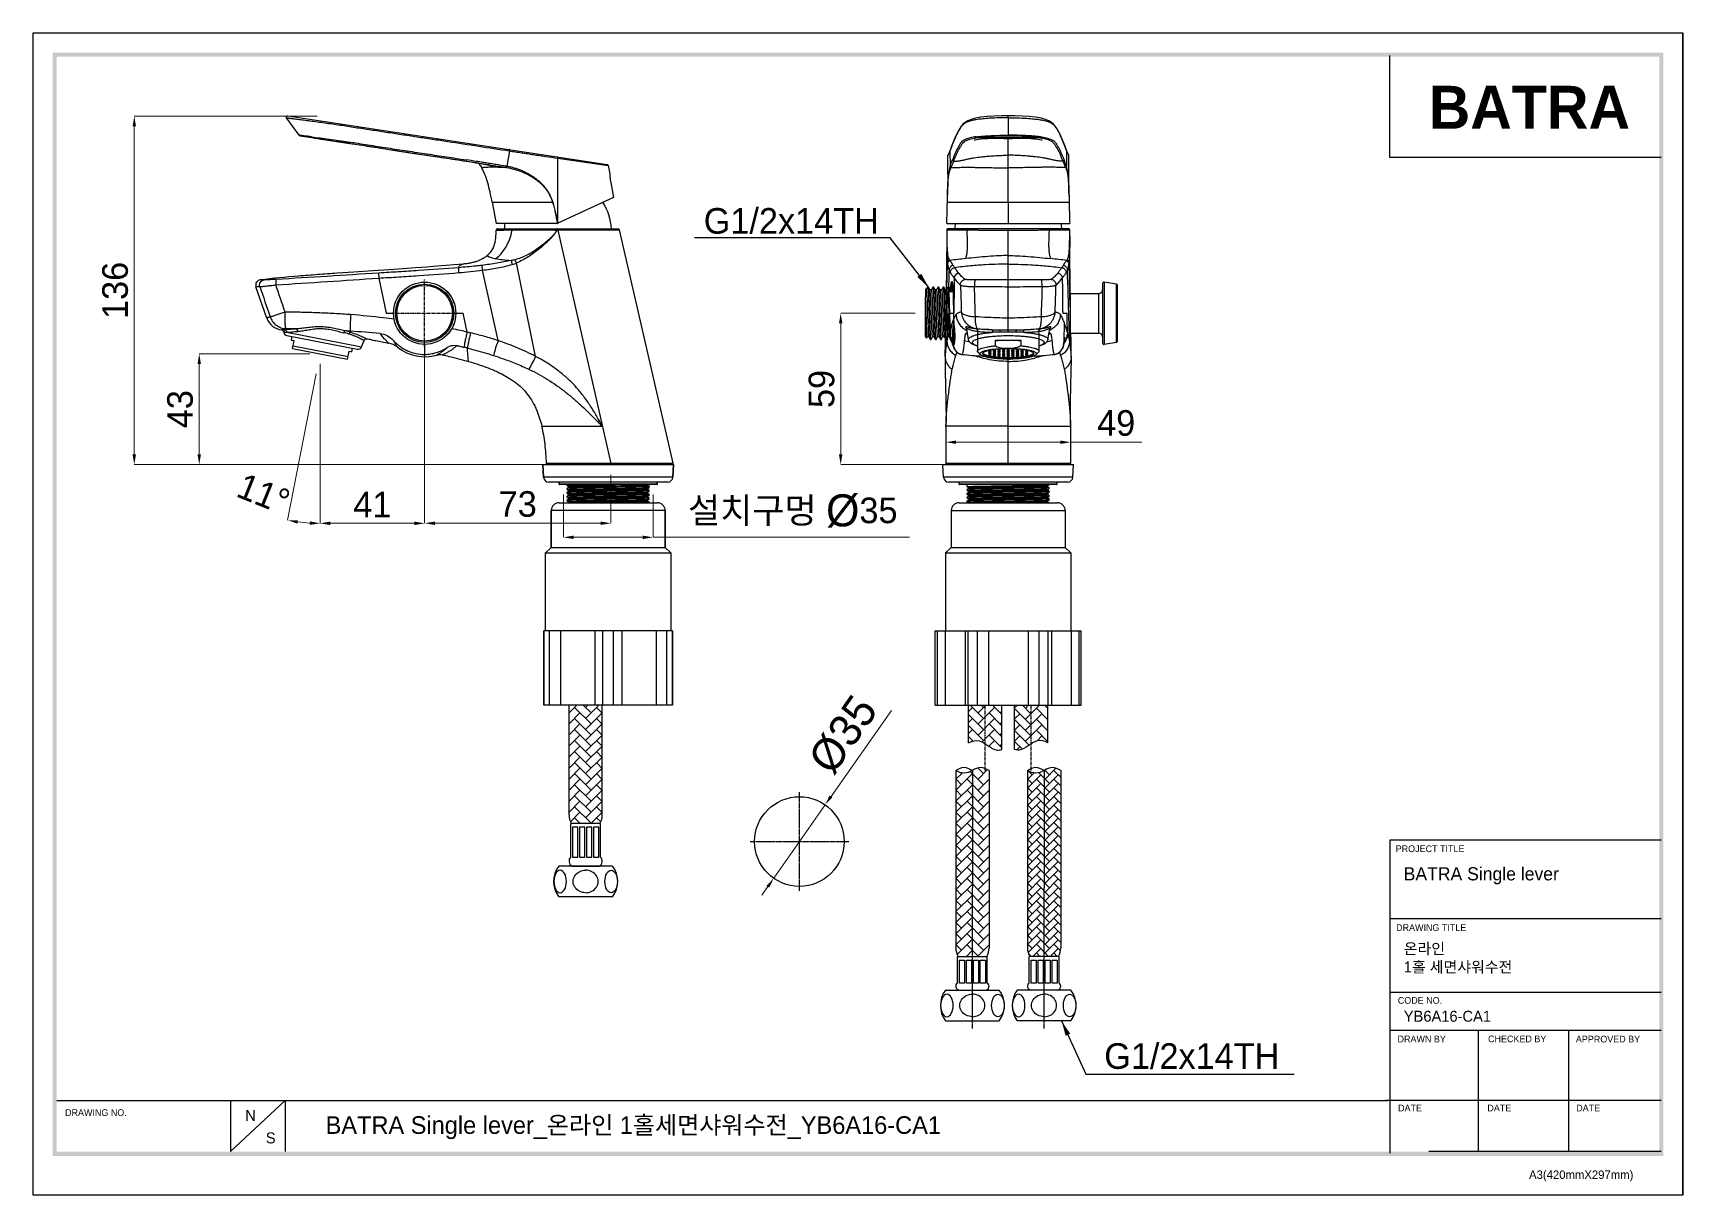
# Model space of a CAD drawing. Header units: millimetres. Extents: x 1091 to 1735, y 843 to 1297.
import ezdxf

# ---------------------------------------------------------------- set-up
doc = ezdxf.new("R2010")
doc.units = ezdxf.units.MM
doc.linetypes.add('CENTER', pattern=[2, 1.25, -0.25, 0.25, -0.25])
for name, color, linetype in [('02___PRT_ALL_AXES', 7, 'Continuous'), ('1', 7, 'Continuous'), ('17', 7, 'Continuous'), ('BODY', 7, 'Continuous'), ('center', 1, 'CENTER')]:
    doc.layers.add(name, color=color, linetype=linetype)
doc.styles.add('Daelim Dimension', font='\x7f\x7f\x7f\x7f.TTF')
doc.styles.get("Standard").update_dxf_attribs({"font": '\x7f\x7f\x7f\x7f.TTF'})
doc.dimstyles.new('DEFAULT', dxfattribs={"dimscale": 2, "dimtxt": 2, "dimasz": 2, "dimexe": 0, "dimexo": 2, "dimgap": 1, "dimtad": 1, "dimdec": 1, "dimzin": 9, "dimdsep": 46, "dimtxsty": 'Daelim Dimension', "dimcen": 0.5, "dimclrd": 252, "dimclre": 252, "dimclrt": 3, "dimadec": 1, "dimazin": 0, "dimtfac": 1, "dimtdec": 1, "dimtix": 1, "dimtmove": 0, "dimatfit": 3, "dimfxl": 0, "dimtolj": 1, "dimtzin": 1, "dimlwd": 9, "dimlwe": 9, "dimarcsym": 0})
doc.dimstyles.new('ISO-25', dxfattribs={"dimtxt": 2.5, "dimasz": 2.5, "dimexe": 1.25, "dimexo": 0.625, "dimtad": 1, "dimtxsty": 'Standard', "dimcen": 2.5, "dimadec": 0, "dimazin": 0, "dimtfac": 1, "dimtmove": 0, "dimatfit": 3, "dimfxl": 0, "dimarcsym": 0})
pattern_1 = [(135, (3781.422, 1025.2415), (-4e-16, 4.310523), [9.144, -3.048]), (45, (3779.267, 1027.3967), (-4e-16, 4.310523), [9.144, -3.048])]

msp = doc.modelspace()

# ---------------------------------------------------------------- texts
at = {"color": 5, "ltscale": 40, "style": 'Daelim Dimension'}
for s, height, p in [('PROJECT TITLE', 2.6158, (1623.28, 977.36)), ('DRAWING TITLE', 2.6158, (1623.44, 946.57)), ('CODE NO.', 2.616, (1624.1, 918.14)), ('DRAWN BY', 2.616, (1624, 903.07)), ('CHECKED BY', 2.616, (1659.34, 903.11)), ('APPROVED BY', 2.6158, (1693.62, 903.03)), ('DRAWING NO.', 2.6158, (1103.76, 874.33)), ('DATE', 2.616, (1624.2, 876.11)), ('DATE', 2.616, (1659.06, 876.11)), ('DATE', 2.616, (1693.74, 876.11)), ('A3(420mmX297mm)', 3.3014, (1675.34, 849.74))]:
    msp.add_text(s, height=height, dxfattribs=at).set_placement(p)
at = {"ltscale": 0.5, "insert": (1636.16, 1276.6), "char_height": 16.8, "width": 30.8591, "attachment_point": 1, "style": 'Daelim Dimension'}
msp.add_mtext('{\\Fbold|c129;BATRA}', dxfattribs=at)
at = {"color": 7, "char_height": 10, "attachment_point": 5, "style": 'Daelim Dimension'}
for insert in [(1387.29, 1223.78), (1543.67, 897.65)]:
    msp.add_mtext('\\A1;G1/2x14TH', dxfattribs=dict(at, insert=insert))
at = {"attachment_point": 1, "style": 'Daelim Dimension'}
for s, insert, char_height, width in [('BATRA Single lever', (1626.39, 971.45), 5.1277, 82.4131), ('온라인\\P1홀 세면샤워수전 ', (1626.43, 941.78), 4.281, 72.0388), ('YB6A16-CA1', (1626.43, 915.41), 4.281, 72.0388), ('N', (1174.11, 876.63), 4.28, 5.9741), ('S', (1182.14, 867.9), 4.28, 5.9741)]:
    msp.add_mtext(s, dxfattribs=dict(at, insert=insert, char_height=char_height, width=width))
at = {"color": 2, "insert": (1205.48, 874.21), "char_height": 6.8796, "width": 397.5253, "attachment_point": 1, "style": 'Daelim Dimension'}
msp.add_mtext('BATRA Single lever_온라인 1홀세면샤워수전_YB6A16-CA1', dxfattribs=at)

# ---------------------------------------------------------------- blocks, each defined once
blk = doc.blocks.new('*D5')
at = {"color": 5, "lineweight": 9}
for p, q in [((1202.15, 1264.75), (1130.79, 1264.75)), ((1130.79, 1132.66), (1130.79, 1260.75)), ((1337.33, 1128.66), (1130.79, 1128.66))]:
    blk.add_line(p, q, dxfattribs=at)
at = {"color": 5}
for points in [[(1130.12, 1260.75), (1131.45, 1260.75), (1130.79, 1264.75)], [(1130.12, 1132.66), (1131.45, 1132.66), (1130.79, 1128.66)]]:
    blk.add_solid(points, dxfattribs=at)
at = {"layer": 'Defpoints', "color": 0}
for p in [(1130.79, 1264.75), (1206.15, 1264.75), (1341.33, 1128.66)]:
    blk.add_point(p, dxfattribs=at)
at = {"color": 7, "insert": (1123.34, 1196.7), "char_height": 10, "attachment_point": 5, "rotation": 90, "style": 'Daelim Dimension'}
blk.add_mtext('\\A1;136', dxfattribs=at)
blk = doc.blocks.new('*D6')
at = {"color": 5, "lineweight": 9}
for p, q in [((1244.15, 1177.21), (1244.15, 1105.78)), ((1316.83, 1124.66), (1316.83, 1105.78)), ((1312.83, 1105.78), (1248.15, 1105.78))]:
    blk.add_line(p, q, dxfattribs=at)
at = {"color": 5}
for points in [[(1248.15, 1106.44), (1248.15, 1105.11), (1244.15, 1105.78)], [(1312.83, 1106.44), (1312.83, 1105.11), (1316.83, 1105.78)]]:
    blk.add_solid(points, dxfattribs=at)
at = {"layer": 'Defpoints', "color": 0}
for p in [(1244.15, 1181.21), (1316.83, 1128.66), (1244.15, 1105.78)]:
    blk.add_point(p, dxfattribs=at)
at = {"color": 7, "insert": (1280.49, 1113.23), "char_height": 10, "attachment_point": 5, "style": 'Daelim Dimension'}
blk.add_mtext('\\A1;73', dxfattribs=at)
blk = doc.blocks.new('*D2')
at = {"color": 5, "lineweight": 9}
for p, q in [((1203.32, 1167.97), (1203.32, 1105.75)), ((1244.15, 1170.86), (1244.15, 1105.75)), ((1240.15, 1105.75), (1207.32, 1105.75))]:
    blk.add_line(p, q, dxfattribs=at)
at = {"color": 5}
for points in [[(1207.32, 1106.41), (1207.32, 1105.08), (1203.32, 1105.75)], [(1240.15, 1106.41), (1240.15, 1105.08), (1244.15, 1105.75)]]:
    blk.add_solid(points, dxfattribs=at)
at = {"layer": 'Defpoints', "color": 0}
for p in [(1244.15, 1174.86), (1203.32, 1171.97), (1203.32, 1105.75)]:
    blk.add_point(p, dxfattribs=at)
at = {"color": 7, "insert": (1223.74, 1113.08), "char_height": 10, "attachment_point": 5, "style": 'Daelim Dimension'}
blk.add_mtext('\\A1;41', dxfattribs=at)
blk = doc.blocks.new('*D3')
at = {"color": 5, "lineweight": 9}
for p, q in [((1201.73, 1164.13), (1190.62, 1106.95)), ((1203.32, 1159.64), (1203.32, 1105.72))]:
    blk.add_line(p, q, dxfattribs=at)
blk.add_arc((1203.32, 1172.28), 66.56, 262.444, 266.556, dxfattribs=at)
at = {"color": 5}
for points in [[(1194.46, 1105.64), (1194.67, 1106.96), (1190.62, 1106.95)], [(1199.34, 1106.51), (1199.3, 1105.18), (1203.32, 1105.72)]]:
    blk.add_solid(points, dxfattribs=at)
at = {"layer": 'Defpoints', "color": 0}
for p in [(1205.83, 1185.23), (1202.5, 1168.05), (1203.32, 1171.97), (1203.32, 1163.64), (1199.06, 1105.86)]:
    blk.add_point(p, dxfattribs=at)
at = {"color": 7, "insert": (1181.29, 1117.31), "char_height": 10, "attachment_point": 5, "rotation": 338.16369, "style": 'Daelim Dimension'}
blk.add_mtext('\\A1;11%%D', dxfattribs=at)
blk = doc.blocks.new('*D7')
at = {"color": 5, "lineweight": 9}
for p, q in [((1199.26, 1171.98), (1156.15, 1171.98)), ((1156.15, 1167.98), (1156.15, 1132.66)), ((1289.06, 1128.66), (1156.15, 1128.66))]:
    blk.add_line(p, q, dxfattribs=at)
at = {"color": 5}
for points in [[(1155.48, 1167.98), (1156.81, 1167.98), (1156.15, 1171.98)], [(1155.48, 1132.66), (1156.81, 1132.66), (1156.15, 1128.66)]]:
    blk.add_solid(points, dxfattribs=at)
at = {"layer": 'Defpoints', "color": 0}
for p in [(1203.26, 1171.98), (1156.15, 1128.66), (1293.06, 1128.66)]:
    blk.add_point(p, dxfattribs=at)
at = {"color": 7, "insert": (1148.7, 1150.32), "char_height": 10, "attachment_point": 5, "rotation": 90, "style": 'Daelim Dimension'}
blk.add_mtext('\\A1;43', dxfattribs=at)
blk = doc.blocks.new('*D1')
at = {"color": 5, "lineweight": 9}
for p, q in [((1447.65, 1138.02), (1447.65, 1137.42)), ((1451.65, 1137.42), (1492.35, 1137.42)), ((1496.35, 1138.21), (1496.35, 1137.42)), ((1496.35, 1137.42), (1524.13, 1137.42))]:
    blk.add_line(p, q, dxfattribs=at)
at = {"color": 5}
for points in [[(1451.65, 1138.09), (1451.65, 1136.76), (1447.65, 1137.42)], [(1492.35, 1138.09), (1492.35, 1136.76), (1496.35, 1137.42)]]:
    blk.add_solid(points, dxfattribs=at)
at = {"layer": 'Defpoints', "color": 0}
for p in [(1447.65, 1134.02), (1496.35, 1137.42), (1496.35, 1134.21)]:
    blk.add_point(p, dxfattribs=at)
at = {"color": 7, "insert": (1514.14, 1144.87), "char_height": 10, "attachment_point": 5, "style": 'Daelim Dimension'}
blk.add_mtext('\\A1;49', dxfattribs=at)
blk = doc.blocks.new('*D4')
at = {"color": 5, "lineweight": 9}
for p, q in [((1435.71, 1187.78), (1406.58, 1187.78)), ((1406.58, 1183.78), (1406.58, 1132.66)), ((1493.5, 1128.66), (1406.58, 1128.66))]:
    blk.add_line(p, q, dxfattribs=at)
at = {"color": 5}
for points in [[(1405.91, 1183.78), (1407.25, 1183.78), (1406.58, 1187.78)], [(1405.91, 1132.66), (1407.25, 1132.66), (1406.58, 1128.66)]]:
    blk.add_solid(points, dxfattribs=at)
at = {"layer": 'Defpoints', "color": 0}
for p in [(1439.71, 1187.78), (1406.58, 1128.66), (1497.5, 1128.66)]:
    blk.add_point(p, dxfattribs=at)
at = {"color": 7, "insert": (1399.14, 1158.22), "char_height": 10, "attachment_point": 5, "rotation": 90, "style": 'Daelim Dimension'}
blk.add_mtext('\\A1;59', dxfattribs=at)
blk = doc.blocks.new('*D8')
at = {"color": 5, "lineweight": 9}
for p, q in [((1426.36, 1032.72), (1402.8, 999.09)), ((1380.42, 967.14), (1400.5, 995.81)), ((1378.13, 963.87), (1375.83, 960.59))]:
    blk.add_line(p, q, dxfattribs=at)
at = {"color": 5}
for points in [[(1402.25, 999.47), (1403.34, 998.7), (1400.5, 995.81)], [(1377.58, 964.25), (1378.68, 963.48), (1380.42, 967.14)]]:
    blk.add_solid(points, dxfattribs=at)
at = {"layer": 'Defpoints', "color": 0}
for p in [(1400.5, 995.81), (1380.42, 967.14)]:
    blk.add_point(p, dxfattribs=at)
at = {"color": 7, "insert": (1407.55, 1023.27), "char_height": 10, "attachment_point": 5, "rotation": 54.99088, "style": 'Daelim Dimension'}
blk.add_mtext('\\A1;{\\H1.25x;\\C256;Ø35}', dxfattribs=at)
blk = doc.blocks.new('*D9')
at = {"color": 5, "lineweight": 9}
for p, q in [((1298.33, 1117.06), (1298.33, 1100.28)), ((1333.33, 1117.06), (1333.33, 1100.28)), ((1302.33, 1100.28), (1329.33, 1100.28)), ((1333.33, 1100.28), (1433.46, 1100.28))]:
    blk.add_line(p, q, dxfattribs=at)
at = {"color": 5}
for points in [[(1302.33, 1100.95), (1302.33, 1099.62), (1298.33, 1100.28)], [(1329.33, 1100.95), (1329.33, 1099.62), (1333.33, 1100.28)]]:
    blk.add_solid(points, dxfattribs=at)
at = {"layer": 'Defpoints', "color": 0}
for p in [(1298.33, 1121.06), (1333.33, 1121.06), (1333.33, 1100.28)]:
    blk.add_point(p, dxfattribs=at)
at = {"color": 7, "insert": (1387.87, 1110.27), "char_height": 10, "attachment_point": 5, "style": 'Daelim Dimension'}
blk.add_mtext('\\A1;설치구멍 {\\H1.25x;\\C256;Ø}35', dxfattribs=at)

# ---------------------------------------------------------------- dimensions: what is measured, and where the dimension line sits
at = {"color": 7}
for base, p1, p2, picture, middle in [((1130.79, 1264.75), (1341.33, 1128.66), (1206.15, 1264.75), '*D5', (1130.79, 1196.7)), ((1406.58, 1128.66), (1439.71, 1187.78), (1497.5, 1128.66), '*D4', (1406.58, 1158.22))]:
    dim = msp.add_linear_dim(base=base, p1=p1, p2=p2, angle=90, dimstyle='DEFAULT', override={"dimtxt": 5, "dimdec": 0, "dimclrd": 5, "dimclre": 5, "dimclrt": 7}, dxfattribs=at)
    dim.commit()
    dim.dimension.update_dxf_attribs({"geometry": picture, "text_midpoint": middle, "dimtype": 160})
dim = msp.add_angular_dim_2l(base=(1199.06, 1105.86), line1=((1203.32, 1171.97), (1203.32, 1163.64)), line2=((1202.5, 1168.05), (1205.83, 1185.23)), text='11%%D', dimstyle='DEFAULT', override={"dimtxt": 5, "dimdec": 0, "dimclrd": 5, "dimclre": 5, "dimclrt": 7}, dxfattribs=at)
dim.commit()
dim.dimension.update_dxf_attribs({"geometry": '*D3', "text_midpoint": (1178.56, 1110.5), "dimtype": 162})
for base, p1, p2, picture, middle in [((1244.15, 1105.78), (1316.83, 1128.66), (1244.15, 1181.21), '*D6', (1280.49, 1113.23)), ((1203.32, 1105.75), (1244.15, 1174.86), (1203.32, 1171.97), '*D2', (1223.74, 1113.08))]:
    dim = msp.add_linear_dim(base=base, p1=p1, p2=p2, dimstyle='DEFAULT', override={"dimtxt": 5, "dimdec": 0, "dimclrd": 5, "dimclre": 5, "dimclrt": 7}, dxfattribs=at)
    dim.commit()
    dim.dimension.update_dxf_attribs({"geometry": picture, "text_midpoint": middle})
dim = msp.add_linear_dim(base=(1156.15, 1128.66), p1=(1203.26, 1171.98), p2=(1293.06, 1128.66), angle=90, dimstyle='DEFAULT', override={"dimtxt": 5, "dimdec": 0, "dimclrd": 5, "dimclre": 5, "dimclrt": 7}, dxfattribs=at)
dim.commit()
dim.dimension.update_dxf_attribs({"geometry": '*D7', "text_midpoint": (1148.7, 1150.32)})
dim = msp.add_linear_dim(base=(1496.35, 1137.42), p1=(1447.65, 1134.02), p2=(1496.35, 1134.21), dimstyle='DEFAULT', override={"dimtxt": 5, "dimdec": 0, "dimclrd": 5, "dimclre": 5, "dimclrt": 7}, dxfattribs=at)
dim.commit()
dim.dimension.update_dxf_attribs({"geometry": '*D1', "text_midpoint": (1514.14, 1137.42), "dimtype": 160})
dim = msp.add_linear_dim(base=(1333.33, 1100.28), p1=(1298.33, 1121.06), p2=(1333.33, 1121.06), text='설치구멍 {\\H1.25x;\\C256;Ø}<>', dimstyle='DEFAULT', override={"dimtxt": 5, "dimdec": 0, "dimclrd": 5, "dimclre": 5, "dimclrt": 7}, dxfattribs=at)
dim.commit()
dim.dimension.update_dxf_attribs({"geometry": '*D9', "text_midpoint": (1387.87, 1100.28), "dimtype": 160})
dim = msp.add_diameter_dim_2p(p1=(1380.42, 967.14), p2=(1400.5, 995.81), text='{\\H1.25x;\\C256;Ø35}', dimstyle='DEFAULT', override={"dimtxt": 5, "dimdec": 0, "dimclrd": 5, "dimclre": 5, "dimclrt": 7}, dxfattribs=at)
dim.commit()
dim.dimension.update_dxf_attribs({"geometry": '*D8', "text_midpoint": (1407.55, 1023.27)})

# ---------------------------------------------------------------- hatches: boundary and pattern name
h = msp.add_hatch()
h.set_pattern_fill('AR-HBONE', color=1, scale=0.03, style=0)
h.set_pattern_definition([(45, (-1236.2668, 1025.2415), (4e-16, 4.310523), [9.144, -3.048]), (135, (-1234.1116, 1027.3967), (4e-16, 4.310523), [9.144, -3.048])])
h.paths.add_polyline_path([(1313.51, 1034.75), (1300.51, 1034.75), (1300.51, 991.89, 0.135834), (1301.43, 988.55), (1312.58, 988.55, 0.135834), (1313.51, 991.89)])
h = msp.add_hatch()
h.set_pattern_fill('AR-HBONE', color=3, scale=0.03, style=0)
h.set_pattern_definition(pattern_1)
edge = h.paths.add_edge_path()
edge.add_line((1469.5, 1034.75), (1463, 1034.75))
edge.add_line((1463, 1034.75), (1463, 1019.68))
edge.add_spline(control_points=[(1463, 1019.68), (1464.54, 1018.66), (1466.61, 1016.88), (1468.88, 1017.26), (1469.5, 1017.44)], knot_values=[9.737063, 9.737063, 9.737063, 9.737063, 15.001191, 16.935123, 16.935123, 16.935123, 16.935123], degree=3, periodic=0)
edge.add_line((1469.5, 1017.44), (1469.5, 1034.75))
edge = h.paths.add_edge_path()
edge.add_spline(control_points=[(1456.5, 1020.09), (1457.96, 1020.74), (1460.19, 1021.33), (1462.26, 1020.16), (1463, 1019.68)], knot_values=[2.720003, 2.720003, 2.720003, 2.720003, 7.217324, 9.737063, 9.737063, 9.737063, 9.737063], degree=3, periodic=0)
edge.add_line((1463, 1019.68), (1463, 1034.75))
edge.add_line((1463, 1034.75), (1456.5, 1034.75))
edge.add_line((1456.5, 1034.75), (1456.5, 1020.09))
h = msp.add_hatch()
h.set_pattern_fill('AR-HBONE', color=1, scale=0.03, style=0)
h.set_pattern_definition([(45, (-1254.173, 1697.3705), (4e-16, 4.310523), [9.144, -3.048]), (135, (-1252.0177, 1699.5258), (4e-16, 4.310523), [9.144, -3.048])])
edge = h.paths.add_edge_path()
edge.add_line((1481, 1034.75), (1474.5, 1034.75))
edge.add_line((1474.5, 1034.75), (1474.5, 1017.44))
edge.add_spline(control_points=[(1474.5, 1017.44), (1475.12, 1017.26), (1477.39, 1016.88), (1479.46, 1018.66), (1481, 1019.68)], knot_values=[9.737063, 9.737063, 9.737063, 9.737063, 11.670995, 16.935123, 16.935123, 16.935123, 16.935123], degree=3, periodic=0)
edge.add_line((1481, 1019.68), (1481, 1034.75))
edge = h.paths.add_edge_path()
edge.add_spline(control_points=[(1481, 1019.68), (1481.74, 1020.16), (1483.81, 1021.33), (1486.04, 1020.74), (1487.5, 1020.09)], knot_values=[2.720003, 2.720003, 2.720003, 2.720003, 5.239742, 9.737063, 9.737063, 9.737063, 9.737063], degree=3, periodic=0)
edge.add_line((1487.5, 1020.09), (1487.5, 1034.75))
edge.add_line((1487.5, 1034.75), (1481, 1034.75))
edge.add_line((1481, 1034.75), (1481, 1019.68))
h = msp.add_hatch()
h.set_pattern_fill('AR-HBONE', color=3, scale=0.03, style=0)
h.set_pattern_definition(pattern_1)
edge = h.paths.add_edge_path()
edge.add_spline(control_points=[(1458, 1009.27), (1456.92, 1008.72), (1454.75, 1007.6), (1452.58, 1008.72), (1451.5, 1009.27)], knot_values=[6.871429, 6.871429, 6.871429, 6.871429, 10.307143, 13.742857, 13.742857, 13.742857, 13.742857], degree=3, periodic=0)
edge.add_line((1451.5, 1009.27), (1451.5, 939.98))
edge.add_arc((1458, 939.98), 6.5, 180, 210.94155)
edge.add_line((1452.43, 936.64), (1458, 936.64))
edge.add_line((1458, 936.64), (1458, 963.45))
edge.add_line((1458, 963.45), (1458, 1009.27))
edge = h.paths.add_edge_path()
edge.add_spline(control_points=[(1464.5, 1009.27), (1463.42, 1009.83), (1461.25, 1010.95), (1459.08, 1009.83), (1458, 1009.27)], knot_values=[0, 0, 0, 0, 3.435714, 6.871429, 6.871429, 6.871429, 6.871429], degree=3, periodic=0)
edge.add_line((1458, 1009.27), (1458, 963.45))
edge.add_line((1458, 963.45), (1458, 936.64))
edge.add_line((1458, 936.64), (1463.58, 936.64))
edge.add_arc((1458, 939.98), 6.5, 329.05845, 360)
edge.add_line((1464.5, 939.98), (1464.5, 1009.27))
at = {"layer": '1'}
h = msp.add_hatch(dxfattribs=at)
h.set_pattern_fill('AR-HBONE', color=1, scale=0.6, style=0)
h.set_pattern_definition([(45, (-7433.333, 1043.2284), (2e-15, 3.39411255), [7.2, -2.4]), (135, (-7431.636, 1044.9254), (2e-15, 3.39411255), [7.2, -2.4])])
edge = h.paths.add_edge_path()
edge.add_spline(control_points=[(1492.5, 1009.27), (1491.42, 1009.83), (1489.25, 1010.95), (1487.08, 1009.83), (1486, 1009.27)], knot_values=[0, 0, 0, 0, 3.435714, 6.871429, 6.871429, 6.871429, 6.871429], degree=3, periodic=0)
edge.add_line((1486, 1009.27), (1486, 963.45))
edge.add_line((1486, 963.45), (1486, 936.64))
edge.add_line((1486, 936.64), (1491.58, 936.64))
edge.add_arc((1486, 939.98), 6.5, 329.05845, 360)
edge.add_line((1492.5, 939.98), (1492.5, 1009.27))
edge = h.paths.add_edge_path()
edge.add_arc((1486, 939.98), 6.5, 180, 210.94155)
edge.add_line((1480.43, 936.64), (1486, 936.64))
edge.add_line((1486, 936.64), (1486, 963.45))
edge.add_line((1486, 963.45), (1486, 1009.27))
edge.add_spline(control_points=[(1486, 1009.27), (1484.92, 1008.72), (1482.75, 1007.6), (1480.58, 1008.72), (1479.5, 1009.27)], knot_values=[6.871429, 6.871429, 6.871429, 6.871429, 10.307143, 13.742857, 13.742857, 13.742857, 13.742857], degree=3, periodic=0)
edge.add_line((1479.5, 1009.27), (1479.5, 939.98))

# ---------------------------------------------------------------- linework, layer by layer
at = {"color": 5, "ltscale": 0.5}
for p, q in [((1621.03, 1248.55), (1621.03, 1288.45)), ((1621.03, 981.97), (1621.03, 859.76))]:
    msp.add_line(p, q, dxfattribs=at)
at = {"color": 7, "linetype": 'Continuous'}
for p, q in [((1195.1, 1257.31), (1190.27, 1264.12)), ((1190.75, 1264.9), (1315.36, 1245.88)), ((1472, 1264.12), (1472, 1264.91)), ((1472, 1264.12), (1472, 1257.11)), ((1195.43, 1257.27), (1195.1, 1257.31)), ((1195.43, 1257.11), (1200.13, 1256.39)), ((1199.87, 1256.7), (1200.15, 1256.66)), ((1459.77, 1256.39), (1472, 1256.39)), ((1472, 1231.1), (1472, 1256.39)), ((1472, 1256.39), (1484.24, 1256.39)), ((1210.05, 1254.85), (1210.56, 1254.78)), ((1210.56, 1254.78), (1214.96, 1254.13)), ((1214.75, 1254.16), (1215.26, 1254.08)), ((1214.96, 1254.13), (1220.69, 1253.25)), ((1220.69, 1253.25), (1225.82, 1252.45)), ((1240.23, 1250.22), (1253.77, 1248.19)), ((1277.25, 1251.19), (1276.2, 1245.16)), ((1449.27, 1251.34), (1449.25, 1251.19)), ((1449.3, 1251.33), (1449.25, 1251.19)), ((1449.25, 1251.19), (1449.28, 1245.16)), ((1449.27, 1251.34), (1449.27, 1251.34)), ((1494.71, 1251.33), (1494.75, 1251.19)), ((1494.75, 1251.19), (1494.72, 1245.16)), ((1494.73, 1251.34), (1494.75, 1251.19)), ((1494.73, 1251.34), (1494.73, 1251.34)), ((1495.09, 1250.6), (1494.73, 1251.34)), ((1253.77, 1248.19), (1260.6, 1247.14)), ((1260.33, 1247.18), (1260.33, 1247.18)), ((1260.6, 1247.14), (1261.53, 1246.99)), ((1261.53, 1246.99), (1262.43, 1246.85)), ((1262.43, 1246.85), (1263.02, 1246.76)), ((1263.02, 1246.76), (1263.59, 1246.66)), ((1263.59, 1246.66), (1264.15, 1246.57)), ((1264.15, 1246.57), (1264.71, 1246.48)), ((1264.71, 1246.48), (1265.24, 1246.39)), ((1265.24, 1246.39), (1265.77, 1246.3)), ((1265.77, 1246.3), (1266.29, 1246.21)), ((1266.29, 1246.21), (1266.79, 1246.12)), ((1266.79, 1246.12), (1267.28, 1246.03)), ((1267.28, 1246.03), (1267.76, 1245.94)), ((1267.76, 1245.94), (1268.22, 1245.86)), ((1268.22, 1245.86), (1268.67, 1245.77)), ((1268.67, 1245.77), (1269.1, 1245.69)), ((1269.1, 1245.69), (1269.51, 1245.61)), ((1269.51, 1245.61), (1269.91, 1245.54)), ((1269.91, 1245.54), (1270.27, 1245.46)), ((1270.27, 1245.46), (1270.59, 1245.4)), ((1270.59, 1245.4), (1270.72, 1245.37)), ((1296.09, 1222.86), (1296.09, 1248.34)), ((1296.09, 1248.34), (1315.78, 1245.47)), ((1315.78, 1245.47), (1316.4, 1242.21)), ((1448.38, 1241.98), (1448.41, 1249.21)), ((1316.8, 1238.86), (1317.91, 1233.03)), ((1270.54, 1231.1), (1270.54, 1231.1)), ((1270.54, 1231.1), (1270.54, 1231.1)), ((1270.54, 1231.1), (1271.06, 1228.44)), ((1270.54, 1231.1), (1294.14, 1231.1)), ((1317.91, 1233.03), (1296.19, 1222.9)), ((1448.23, 1231.1), (1448.23, 1231.12)), ((1448.23, 1231.1), (1472, 1231.1)), ((1448.29, 1233.74), (1448.29, 1234.03)), ((1472, 1231.1), (1495.77, 1231.1)), ((1495.71, 1234.03), (1495.71, 1233.85)), ((1495.77, 1231.12), (1495.77, 1231.1)), ((1271.06, 1228.44), (1271.61, 1225.55)), ((1271.61, 1225.55), (1271.61, 1225.54)), ((1271.61, 1225.55), (1272.09, 1222.86)), ((1295.98, 1222.86), (1272.09, 1222.86)), ((1272.59, 1220.78), (1319.69, 1220.78)), ((1296.09, 1222.86), (1296.08, 1222.88)), ((1296.08, 1222.88), (1296.09, 1222.86)), ((1296.2, 1220.29), (1320.18, 1220.4)), ((1296.2, 1220.29), (1316.83, 1129.16)), ((1341.17, 1129.27), (1320.18, 1220.4)), ((1448, 1220.29), (1447.99, 1217.53)), ((1448, 1222.86), (1496, 1222.86)), ((1448, 1220.3), (1448, 1220.29)), ((1495.5, 1220.78), (1448.5, 1220.78)), ((1472, 1215.99), (1472, 1220.78)), ((1496, 1220.29), (1496, 1220.3)), ((1496.02, 1216.47), (1496, 1220.29)), ((1496.01, 1217.79), (1496.01, 1217.52)), ((1269.73, 1211.52), (1268.54, 1210.31)), ((1270.86, 1213.29), (1269.73, 1211.52)), ((1271.61, 1215.44), (1270.86, 1213.29)), ((1271.73, 1215.99), (1271.61, 1215.44)), ((1447.95, 1211.27), (1447.92, 1208.53)), ((1447.99, 1217.52), (1447.99, 1217.09)), ((1472, 1180.37), (1472, 1215.99)), ((1496, 1217.32), (1496, 1217.52)), ((1496.03, 1214.76), (1496.02, 1216.47)), ((1496.04, 1212.84), (1496.03, 1214.76)), ((1496.06, 1210.76), (1496.04, 1212.84)), ((1259.31, 1206.98), (1255.6, 1206.67)), ((1287.49, 1170.89), (1279.95, 1207.42)), ((1447.38, 1170.89), (1448.25, 1207.42)), ((1447.89, 1205.6), (1447.86, 1202.49)), ((1447.92, 1208.53), (1447.89, 1205.6)), ((1496.16, 1190.12), (1495.75, 1207.42)), ((1496.08, 1208.53), (1496.06, 1210.76)), ((1496.1, 1206.15), (1496.08, 1208.53)), ((1496.13, 1203.63), (1496.1, 1206.15)), ((1216.52, 1203.85), (1209.94, 1203.4)), ((1226.24, 1201.49), (1229.16, 1187.78)), ((1272.81, 1177.09), (1266.67, 1204.58)), ((1496.16, 1200.98), (1496.13, 1203.63)), ((1496.19, 1198.2), (1496.16, 1200.98)), ((1508.86, 1199.45), (1508.86, 1176.12)), ((1514.24, 1199.15), (1509.44, 1199.94)), ((1509.44, 1199.94), (1509.44, 1175.63)), ((1514.24, 1176.42), (1514.24, 1199.15)), ((1514.66, 1176.91), (1514.66, 1198.66)), ((1182.58, 1185.89), (1178.3, 1198.16)), ((1496.16, 1195.53), (1507.36, 1195.53)), ((1496.16, 1195.53), (1496.16, 1180.03)), ((1496.22, 1195.53), (1496.19, 1198.2)), ((1507.36, 1180.03), (1507.36, 1195.53)), ((1229.16, 1187.78), (1232.02, 1187.78)), ((1256.29, 1187.78), (1259.15, 1187.78)), ((1260.72, 1180.43), (1259.15, 1187.78)), ((1449.01, 1187.78), (1450.75, 1187.78)), ((1493.25, 1187.78), (1495, 1187.78)), ((1188.6, 1181.27), (1188.31, 1181.25)), ((1189.51, 1181.33), (1188.6, 1181.27)), ((1189.18, 1180.37), (1189.48, 1180.36)), ((1189.48, 1180.36), (1190.36, 1180.33)), ((1190.36, 1180.33), (1219.54, 1174.66)), ((1190.38, 1179.07), (1217.85, 1173.73)), ((1455.79, 1181.68), (1455.79, 1181.68)), ((1456.54, 1177.51), (1455.8, 1181.65)), ((1460, 1180.32), (1460, 1172.96)), ((1484, 1180.32), (1484, 1172.96)), ((1487.46, 1177.51), (1488.2, 1181.65)), ((1488.21, 1181.68), (1488.23, 1181.76)), ((1488.21, 1181.68), (1488.21, 1181.68)), ((1488.23, 1181.76), (1488.26, 1181.85)), ((1496.16, 1180.03), (1507.36, 1180.03)), ((1496.62, 1170.89), (1496.4, 1180.04)), ((1496.51, 1177.12), (1496.46, 1180.03)), ((1192.34, 1178.69), (1192.07, 1177.31)), ((1192.07, 1177.31), (1193.18, 1177.09)), ((1192.59, 1174.05), (1193.18, 1177.09)), ((1192.59, 1174.05), (1214.04, 1169.88)), ((1192.78, 1175.03), (1214.23, 1170.86)), ((1214.04, 1169.88), (1214.63, 1172.93)), ((1214.63, 1172.93), (1215.63, 1172.73)), ((1215.9, 1174.11), (1215.63, 1172.73)), ((1219.54, 1174.66), (1220.47, 1177.08)), ((1244.15, 1175.62), (1244.15, 1171.71)), ((1447.42, 1173.46), (1447.34, 1169.61)), ((1461.21, 1171.57), (1460.23, 1172.52)), ((1477.09, 1177.09), (1466.91, 1177.09)), ((1466.91, 1177.09), (1466.91, 1175.03)), ((1473.72, 1174.05), (1470.28, 1174.05)), ((1477.09, 1175.03), (1477.09, 1177.09)), ((1482.79, 1171.57), (1483.77, 1172.52)), ((1496.66, 1169.6), (1496.6, 1172.64)), ((1514.24, 1176.42), (1509.44, 1175.63)), ((1447.38, 1170.89), (1447.34, 1169.8)), ((1453.77, 1171.73), (1453.92, 1171.71)), ((1453.77, 1171.73), (1453.78, 1171.73)), ((1462.19, 1172.24), (1462.19, 1172.33)), ((1471.42, 1169.88), (1472.58, 1169.88)), ((1472, 1128.66), (1472, 1169.88)), ((1481.81, 1172.24), (1481.81, 1172.33)), ((1490.08, 1171.71), (1490.23, 1171.73)), ((1490.23, 1171.73), (1490.23, 1171.73)), ((1496.66, 1169.8), (1496.62, 1170.89)), ((1289.9, 1143.66), (1313.55, 1143.66)), ((1447.69, 1144.35), (1447.63, 1129.16)), ((1447.7, 1145.69), (1447.69, 1144.35)), ((1447.69, 1143.66), (1447.69, 1143.68)), ((1472, 1143.66), (1447.69, 1143.66)), ((1472, 1143.66), (1496.31, 1143.66)), ((1496.3, 1145.69), (1496.37, 1129.16)), ((1496.31, 1144.35), (1496.31, 1145.69)), ((1290.33, 1128.66), (1290.58, 1123.75)), ((1291.26, 1128.66), (1339.68, 1128.66)), ((1340.68, 1128.66), (1292.26, 1128.66)), ((1341.17, 1129.27), (1316.83, 1129.16)), ((1341.33, 1128.66), (1341.07, 1123.75)), ((1495.87, 1128.66), (1448.13, 1128.66)), ((1495.87, 1128.66), (1448.13, 1128.66)), ((1341.07, 1123.75), (1290.58, 1123.75)), ((1339.07, 1121.86), (1292.58, 1121.86)), ((1497.24, 1123.75), (1446.76, 1123.75)), ((1495.25, 1121.86), (1448.76, 1121.86)), ((1338.08, 1110.75), (1293.58, 1110.75)), ((1293.58, 1096.25), (1293.58, 1110.75)), ((1338.08, 1096.25), (1338.08, 1110.75)), ((1449.75, 1110.75), (1494.25, 1110.75)), ((1340.98, 1063.75), (1290.68, 1063.75)), ((1290.74, 1034.75), (1290.74, 1063.75)), ((1292.91, 1034.75), (1292.91, 1063.75)), ((1297.15, 1063.75), (1297.15, 1034.75)), ((1310.57, 1063.75), (1310.57, 1034.75)), ((1313.73, 1034.75), (1313.73, 1063.75)), ((1317.9, 1034.75), (1317.9, 1063.75)), ((1321.07, 1063.75), (1321.07, 1034.75)), ((1334.5, 1063.75), (1334.5, 1034.75)), ((1338.73, 1034.75), (1338.73, 1063.75)), ((1340.91, 1034.75), (1340.91, 1063.75)), ((1443.5, 1034.75), (1443.5, 1063.75)), ((1443.5, 1063.75), (1500.5, 1063.75)), ((1444.35, 1034.75), (1444.35, 1063.75)), ((1447.41, 1063.75), (1447.41, 1034.75)), ((1455.16, 1063.75), (1455.16, 1034.75)), ((1456.37, 1034.75), (1456.37, 1063.75)), ((1459.99, 1034.75), (1459.99, 1063.75)), ((1464.26, 1063.75), (1464.26, 1034.75)), ((1479.76, 1063.75), (1479.76, 1034.75)), ((1484.03, 1034.75), (1484.03, 1063.75)), ((1487.64, 1034.75), (1487.64, 1063.75)), ((1488.85, 1063.75), (1488.85, 1034.75)), ((1496.6, 1063.75), (1496.6, 1034.75)), ((1499.66, 1034.75), (1499.66, 1063.75)), ((1500.5, 1034.75), (1500.5, 1063.75)), ((1340.98, 1034.75), (1290.68, 1034.75)), ((1443.5, 1034.75), (1500.5, 1034.75)), ((1456.5, 1020.09), (1456.5, 1034.75)), ((1469.5, 1017.44), (1469.5, 1034.75)), ((1474.5, 1017.44), (1474.5, 1034.75)), ((1487.5, 1020.09), (1487.5, 1034.75))]:
    msp.add_line(p, q, dxfattribs=at)
at = {"color": 5, "ltscale": 40}
for p, q in [((1726.97, 1248.55), (1621.03, 1248.55)), ((1726.97, 981.97), (1621.03, 981.97)), ((1726.97, 951.35), (1621.03, 951.35)), ((1726.97, 951.35), (1621.03, 951.35)), ((1726.97, 922.55), (1621.03, 922.55)), ((1726.97, 922.55), (1621.03, 922.55)), ((1726.97, 907.69), (1621.03, 907.69)), ((1726.97, 907.69), (1621.03, 907.69)), ((1655.44, 907.69), (1655.44, 860.4)), ((1690.76, 907.69), (1690.76, 860.4)), ((1168.29, 880.37), (1168.29, 860.4)), ((1168.29, 880.37), (1168.29, 860.4)), ((1189.67, 880.37), (1168.29, 860.4)), ((1189.67, 880.37), (1168.29, 860.4)), ((1189.67, 880.37), (1189.67, 860.4)), ((1189.67, 880.37), (1189.67, 860.4)), ((1726.97, 880.37), (1619.36, 880.37)), ((1726.97, 880.37), (1621.86, 880.37)), ((1726.97, 860.4), (1636.18, 860.4))]:
    msp.add_line(p, q, dxfattribs=at)
at = {"color": 1, "linetype": 'CENTER'}
for p, q in [((1244.15, 1174.86), (1244.15, 1200.94)), ((1231, 1187.78), (1257.31, 1187.78))]:
    msp.add_line(p, q, dxfattribs=at)
at = {"color": 9, "linetype": 'Continuous'}
for p, q in [((1439.71, 1197.03), (1440.4, 1197.72)), ((1439.71, 1197.03), (1439.71, 1196.88)), ((1439.97, 1196.88), (1439.71, 1196.88)), ((1439.71, 1196.88), (1439.71, 1194.14)), ((1439.71, 1178.53), (1439.71, 1192.33)), ((1440.71, 1198.03), (1440.4, 1197.72)), ((1440.86, 1198.03), (1440.71, 1198.03)), ((1440.71, 1198.03), (1440.71, 1197.02)), ((1441.97, 1196.88), (1441.47, 1196.88)), ((1442.86, 1198.03), (1442.57, 1198.03)), ((1443.97, 1196.88), (1443.47, 1196.88)), ((1444.86, 1198.03), (1444.57, 1198.03)), ((1445.97, 1196.88), (1445.47, 1196.88)), ((1446.86, 1198.03), (1446.56, 1198.03)), ((1447.97, 1196.88), (1447.47, 1196.88)), ((1448.86, 1198.03), (1448.57, 1198.03)), ((1449.04, 1196.31), (1450.41, 1196.31)), ((1449.97, 1196.88), (1449.47, 1196.88)), ((1450.71, 1175.78), (1450.71, 1187.53)), ((1439.71, 1178.53), (1440.14, 1178.11)), ((1440.46, 1178.68), (1440.96, 1178.68)), ((1441.56, 1177.53), (1441.86, 1177.53)), ((1442.46, 1178.68), (1442.96, 1178.68)), ((1443.57, 1177.53), (1443.86, 1177.53)), ((1444.46, 1178.68), (1444.96, 1178.68)), ((1445.57, 1177.53), (1445.86, 1177.53)), ((1446.46, 1178.68), (1446.96, 1178.68)), ((1447.57, 1177.53), (1447.86, 1177.53)), ((1448.46, 1178.68), (1448.96, 1178.68)), ((1449.57, 1177.53), (1450.71, 1177.53)), ((1450.71, 1175.78), (1450.9, 1175.78)), ((1341.17, 1129.27), (1316.83, 1129.16)), ((1296.68, 1121.86), (1296.68, 1121.06)), ((1296.68, 1121.06), (1296.68, 1121.86)), ((1334.98, 1121.06), (1296.68, 1121.06)), ((1334.98, 1121.86), (1334.98, 1121.06)), ((1334.98, 1121.06), (1334.98, 1121.86)), ((1452.85, 1121.06), (1452.85, 1121.86)), ((1491.15, 1121.06), (1452.85, 1121.06)), ((1491.15, 1121.06), (1491.15, 1121.86)), ((1334.78, 1120.86), (1296.88, 1120.86)), ((1299.83, 1120.44), (1299.83, 1120.86)), ((1299.83, 1120.44), (1299.83, 1120.86)), ((1299.83, 1120.43), (1300.58, 1120)), ((1300.58, 1119.81), (1299.83, 1119.38)), ((1299.83, 1119.38), (1299.83, 1119.37)), ((1299.83, 1118.94), (1299.83, 1119.37)), ((1299.83, 1118.94), (1299.83, 1119.37)), ((1299.83, 1118.93), (1300.58, 1118.5)), ((1300.58, 1118.31), (1299.83, 1117.88)), ((1299.83, 1117.88), (1299.83, 1117.87)), ((1299.83, 1117.44), (1299.83, 1117.87)), ((1299.83, 1117.44), (1299.83, 1117.87)), ((1299.83, 1117.43), (1300.58, 1117)), ((1300.58, 1116.81), (1299.83, 1116.38)), ((1299.83, 1116.38), (1299.83, 1116.37)), ((1299.83, 1115.94), (1299.83, 1116.37)), ((1299.83, 1115.94), (1299.83, 1116.37)), ((1299.83, 1115.93), (1300.58, 1115.5)), ((1300.58, 1115.31), (1299.83, 1114.88)), ((1299.83, 1114.88), (1299.83, 1114.87)), ((1299.83, 1114.44), (1299.83, 1114.87)), ((1299.83, 1114.44), (1299.83, 1114.87)), ((1300.58, 1120.01), (1300.58, 1119.81)), ((1300.58, 1118.51), (1300.58, 1118.31)), ((1300.58, 1117.01), (1300.58, 1116.81)), ((1300.58, 1115.51), (1300.58, 1115.31)), ((1331.07, 1120.75), (1331.26, 1120.86)), ((1331.07, 1119.25), (1331.82, 1119.68)), ((1331.82, 1118.63), (1331.07, 1119.06)), ((1331.07, 1117.75), (1331.82, 1118.18)), ((1331.82, 1117.13), (1331.07, 1117.56)), ((1331.07, 1116.25), (1331.82, 1116.68)), ((1331.82, 1115.63), (1331.07, 1116.06)), ((1331.07, 1114.75), (1331.82, 1115.18)), ((1331.82, 1114.13), (1331.07, 1114.56)), ((1331.08, 1120.56), (1331.08, 1120.76)), ((1331.83, 1120.12), (1331.08, 1120.56)), ((1331.08, 1119.06), (1331.08, 1119.26)), ((1331.08, 1117.56), (1331.08, 1117.76)), ((1331.08, 1116.06), (1331.08, 1116.26)), ((1331.08, 1114.56), (1331.08, 1114.76)), ((1331.82, 1119.68), (1331.83, 1119.69)), ((1331.82, 1118.18), (1331.83, 1118.19)), ((1331.82, 1116.68), (1331.83, 1116.69)), ((1331.82, 1115.18), (1331.83, 1115.19)), ((1331.83, 1119.69), (1331.83, 1120.86)), ((1331.83, 1119.69), (1331.83, 1120.86)), ((1331.83, 1118.19), (1331.83, 1118.62)), ((1331.83, 1118.19), (1331.83, 1118.62)), ((1331.83, 1116.69), (1331.83, 1117.12)), ((1331.83, 1116.69), (1331.83, 1117.12)), ((1331.83, 1115.19), (1331.83, 1115.62)), ((1331.83, 1115.19), (1331.83, 1115.62)), ((1490.95, 1120.86), (1453.05, 1120.86)), ((1456, 1120.06), (1456, 1120.86)), ((1456.01, 1120.06), (1456, 1120.06)), ((1456, 1118.56), (1456, 1119)), ((1456.01, 1119), (1456, 1119)), ((1456.01, 1118.56), (1456, 1118.56)), ((1456, 1117.06), (1456, 1117.5)), ((1456.01, 1117.5), (1456, 1117.5)), ((1456.01, 1117.06), (1456, 1117.06)), ((1456, 1115.56), (1456, 1116)), ((1456.01, 1116), (1456, 1116)), ((1456.01, 1115.56), (1456, 1115.56)), ((1456, 1114.06), (1456, 1114.5)), ((1456.01, 1114.5), (1456, 1114.5)), ((1456.01, 1120.06), (1456.76, 1119.62)), ((1456.76, 1119.44), (1456.01, 1119)), ((1456.01, 1118.56), (1456.76, 1118.12)), ((1456.76, 1117.94), (1456.01, 1117.5)), ((1456.01, 1117.06), (1456.76, 1116.62)), ((1456.76, 1116.44), (1456.01, 1116)), ((1456.01, 1115.56), (1456.76, 1115.12)), ((1456.76, 1114.94), (1456.01, 1114.5)), ((1456.75, 1119.63), (1456.75, 1119.43)), ((1456.75, 1118.13), (1456.75, 1117.93)), ((1456.75, 1116.63), (1456.75, 1116.43)), ((1456.75, 1115.13), (1456.75, 1114.93)), ((1487.25, 1120.37), (1488, 1120.81)), ((1487.25, 1120.18), (1487.25, 1120.38)), ((1488, 1119.75), (1487.25, 1120.19)), ((1487.25, 1118.87), (1488, 1119.31)), ((1487.25, 1118.68), (1487.25, 1118.88)), ((1488, 1118.25), (1487.25, 1118.69)), ((1487.25, 1117.37), (1488, 1117.81)), ((1487.25, 1117.18), (1487.25, 1117.38)), ((1488, 1116.75), (1487.25, 1117.19)), ((1487.25, 1115.87), (1488, 1116.31)), ((1487.25, 1115.68), (1487.25, 1115.88)), ((1488, 1115.25), (1487.25, 1115.69)), ((1487.25, 1114.37), (1488, 1114.81)), ((1488, 1120.81), (1488, 1120.86)), ((1488, 1120.81), (1488, 1120.81)), ((1488, 1119.75), (1488, 1119.75)), ((1488, 1119.31), (1488, 1119.75)), ((1488, 1119.31), (1488, 1119.31)), ((1488, 1118.25), (1488, 1118.25)), ((1488, 1117.81), (1488, 1118.25)), ((1488, 1117.81), (1488, 1117.81)), ((1488, 1116.75), (1488, 1116.75)), ((1488, 1116.31), (1488, 1116.75)), ((1488, 1116.31), (1488, 1116.31)), ((1488, 1115.25), (1488, 1115.25)), ((1488, 1114.81), (1488, 1115.25)), ((1488, 1114.81), (1488, 1114.81)), ((1296.58, 1113.75), (1335.08, 1113.75)), ((1299.83, 1114.43), (1300.58, 1114)), ((1300.58, 1113.81), (1300.48, 1113.75)), ((1300.58, 1114.01), (1300.58, 1113.81)), ((1331.83, 1113.75), (1331.83, 1114.12)), ((1331.83, 1113.75), (1331.83, 1114.12)), ((1452.75, 1113.75), (1491.25, 1113.75)), ((1456.01, 1114.06), (1456, 1114.06)), ((1456.01, 1114.06), (1456.54, 1113.75)), ((1487.25, 1114.18), (1487.25, 1114.38)), ((1488, 1113.75), (1487.25, 1114.19)), ((1488, 1113.75), (1488, 1113.75))]:
    msp.add_line(p, q, dxfattribs=at)
at = {"color": 1, "linetype": 'CENTER', "ltscale": 0.578512}
for p, q in [((1390.46, 962.23), (1390.46, 1000.73)), ((1371.21, 981.48), (1409.71, 981.48))]:
    msp.add_line(p, q, dxfattribs=at)
at = {"color": 5}
msp.add_line((1100.53, 880.37), (1620.21, 880.37), dxfattribs=at)
at = {"color": 2}
msp.add_lwpolyline([(1091.24, 1297.22), (1735.44, 1297.22), (1735.44, 843.46), (1091.24, 843.46)], close=True, dxfattribs=at)
at = {"ltscale": 0.5}
msp.add_lwpolyline([(1091.24, 1297.22), (1735.44, 1297.22), (1735.44, 843.46), (1091.24, 843.46)], close=True, dxfattribs=at)
at = {"color": 2}
msp.add_lwpolyline([(1735.44, 843.46), (1735.44, 1297.22)], dxfattribs=at)
at = {"color": 7, "linetype": 'Continuous'}
for points in [[(1472, 1264.91), (1469.37, 1264.88), (1466.55, 1264.77), (1463.83, 1264.58), (1461.34, 1264.29), (1459.22, 1263.91), (1457.52, 1263.45), (1456.19, 1262.92), (1455.13, 1262.3), (1454.29, 1261.58), (1453.64, 1260.78), (1453.09, 1259.96), (1452.56, 1259.07), (1452.04, 1258.1), (1451.55, 1257.03), (1451.05, 1255.86), (1450.51, 1254.56), (1449.9, 1253.06), (1449.27, 1251.34)], [(1494.73, 1251.34), (1494.1, 1253.07), (1493.49, 1254.56), (1492.95, 1255.87), (1492.45, 1257.04), (1491.95, 1258.11), (1491.44, 1259.08), (1490.91, 1259.97), (1490.35, 1260.8), (1489.7, 1261.59), (1488.86, 1262.31), (1487.82, 1262.92), (1486.5, 1263.45), (1484.8, 1263.9), (1482.68, 1264.29), (1480.19, 1264.58), (1477.45, 1264.77), (1474.62, 1264.88), (1472, 1264.91)], [(1200.13, 1256.39), (1203.04, 1255.89), (1206.34, 1255.39), (1210.05, 1254.85)], [(1225.82, 1252.45), (1228.68, 1252), (1234.2, 1251.14), (1240.23, 1250.22)], [(1449.27, 1251.34), (1448.91, 1250.61), (1448.5, 1249.74), (1448.41, 1249.21)], [(1458.71, 1255.44), (1458.71, 1255.44), (1458.88, 1255.48), (1459.22, 1255.55), (1459.76, 1255.65), (1460.48, 1255.76), (1461.41, 1255.88), (1462.55, 1255.99), (1463.85, 1256.07), (1465.28, 1256.11), (1466.81, 1256.11), (1468.46, 1256.1), (1470.24, 1256.07), (1472, 1256.05)], [(1472, 1256.05), (1473.6, 1256.07), (1475.25, 1256.09), (1476.79, 1256.11), (1478.23, 1256.11), (1479.58, 1256.09), (1480.83, 1256.03), (1481.94, 1255.95), (1482.89, 1255.84), (1483.68, 1255.74), (1484.34, 1255.63), (1484.83, 1255.54), (1485.15, 1255.48), (1485.25, 1255.45)], [(1495.59, 1249.21), (1495.51, 1249.72), (1495.09, 1250.6)], [(1495.72, 1234.02), (1495.71, 1234.86), (1495.62, 1241.98), (1495.59, 1249.21)], [(1448.38, 1241.98), (1448.3, 1234.86), (1448.28, 1234.02)], [(1447.99, 1217.53), (1447.98, 1216.1), (1447.98, 1214.97), (1447.97, 1213.8), (1447.96, 1212.56), (1447.95, 1211.27)], [(1235.75, 1205.18), (1230.25, 1204.8), (1223.89, 1204.36), (1216.52, 1203.85)], [(1255.6, 1206.67), (1252.56, 1206.42), (1248.97, 1206.14), (1245, 1205.84), (1240.63, 1205.52), (1235.75, 1205.18)], [(1447.86, 1202.49), (1447.82, 1199.2), (1447.8, 1197.49), (1447.78, 1195.73), (1447.76, 1193.93), (1447.73, 1192.06), (1447.71, 1190.12), (1447.68, 1188.08), (1447.64, 1185.91), (1447.61, 1183.62), (1447.56, 1181.19), (1447.52, 1178.66), (1447.47, 1176.07), (1447.42, 1173.46)], [(1455.76, 1181.82), (1455.74, 1181.85), (1455.77, 1181.76), (1455.79, 1181.68)], [(1449.9, 1178.42), (1449.89, 1178.48), (1449.9, 1178.44), (1449.94, 1178.21), (1449.98, 1177.95), (1450.03, 1177.64), (1450.07, 1177.23), (1450.12, 1176.69), (1450.17, 1176.09), (1450.3, 1175.4), (1450.57, 1174.53), (1451.05, 1173.61), (1451.75, 1172.76), (1452.68, 1172.08), (1453.78, 1171.73)], [(1490.23, 1171.73), (1491.33, 1172.09), (1492.25, 1172.75), (1492.93, 1173.58), (1493.4, 1174.46), (1493.68, 1175.31), (1493.82, 1176), (1493.87, 1176.56), (1493.92, 1177.12), (1493.96, 1177.54), (1494, 1177.86), (1494.05, 1178.13), (1494.09, 1178.35), (1494.11, 1178.45)], [(1496.6, 1172.64), (1496.55, 1174.91), (1496.51, 1177.12)], [(1447.34, 1169.61), (1447.37, 1165.17), (1447.53, 1159.61), (1447.66, 1153.25), (1447.7, 1145.69)], [(1496.31, 1145.69), (1496.34, 1153.21), (1496.47, 1159.54), (1496.63, 1165.09), (1496.66, 1169.6)]]:
    msp.add_lwpolyline(points, dxfattribs=at)
for radius in [12.16, 12.15, 11.37, 10.88]:
    msp.add_circle((1244.15, 1187.78), radius, dxfattribs=at)
msp.add_circle((1390.46, 981.48), 17.5)
for centre, radius, start, end in [((1195.5, 1257.6), 0.5, 215.3284, 261.3207), ((1030.59, 25.95), 1241.94, 81.47277, 81.66827), ((1315.29, 1245.38), 0.5, 10.78066, 81.328), ((1454.42, 1243.78), 5.32, 164.30187, 164.94458), ((1302.19, 1206.46), 25.92, 107.9406, 108.08542), ((1296.14, 1219.82), 20.92, 2.64941, 32.62684), ((904.7, 1242.08), 543.64, 357.97437, 358.84496), ((505.84, 1249.54), 942.57, 358.87989, 359.05624), ((400.87, 1253.45), 1047.6, 358.77865, 358.92223), ((2220.7, 1245.63), 725.07, 180.91719, 181.14643), ((2072.35, 1242.99), 576.7, 181.17998, 182.00068), ((1272.59, 1220.28), 0.5, 90.00141, 179.45229), ((1296.16, 1219.82), 20.94, 171.64206, 177.34867), ((1295.98, 1223.36), 0.505, 269.94508, 278.41343), ((1295.98, 1223.35), 0.489, 278.45037, 282.55762), ((1319.69, 1220.28), 0.5, 12.93937, 90.04757), ((2688.77, 1216.1), 1240.78, 179.80672, 179.93456), ((1448.5, 1220.28), 0.5, 90.00155, 179.76983), ((1706.61, 1219.33), 258.61, 179.78775, 180.30316), ((1626.05, 1218.99), 178.05, 180.33249, 180.55109), ((1448.5, 1220.28), 0.501, 125.33447, 135.01428), ((1472, 1219.82), 20.92, 171.63369, 177.35054), ((1472, 1219.82), 20.92, 2.64946, 8.36833), ((1495.5, 1220.28), 0.5, 0.18947, 90.00023), ((1495.5, 1220.28), 0.499, 55.77101, 67.45414), ((1495.5, 1220.28), 0.506, 4.99525, 22.83712), ((1495.51, 1220.28), 0.493, 0.39, 4.97128), ((332.8, 1216.3), 1163.21, 0.07307, 0.19692), ((1262.57, 1217.36), 9.24, 319.62892, 321.70159), ((1262.72, 1217.25), 9.06, 321.69145, 331.57272), ((1273.77, 1230.89), 22.85, 280.50773, 284.38941), ((1271.69, 1228.51), 22.65, 287.18109, 291.3845), ((1495.51, 824.74), 386.47, 95.96492, 96.88111), ((1448.49, 824.73), 386.48, 83.11887, 84.03503), ((1180.19, 1198.82), 2, 96.7402, 199.22089), ((1209.16, 1200.35), 23.16, 183.33459, 183.62877), ((-198.3, 724.04), 1463.52, 18.49364, 18.93226), ((1488.65, 1198.99), 2, 356.89207, 0.29474), ((1509.36, 1199.45), 0.5, 80.69795, 180), ((1514.16, 1198.66), 0.5, 0, 80.69795), ((1507.36, 1197.03), 1.5, 270, 0), ((1189.19, 1188.2), 7, 199.2235, 262.8027), ((3083.49, 1160.1), 1634.72, 179.02959, 179.28738), ((1188.18, 1180.26), 1, 6.42516, 82.80485), ((1190.67, 1180.54), 1.5, 186.42508, 259), ((1172.45, 227.34), 954.54, 88.70826, 88.94355), ((1205.47, 1148.84), 32.14, 73.57032, 77.28447), ((1178.69, 556.59), 625.25, 86.65551, 86.85053), ((1205.28, 1145.79), 35.96, 73.98227, 77.52943), ((1198.34, 886.72), 294.53, 84.46969, 86.72546), ((1237, 1182.24), 21.89, 183.84349, 184.96628), ((1205.86, 943.52), 243.19, 77.5933, 78.41853), ((1140.62, 657.93), 536.13, 76.90584, 77.05527), ((1455.61, 1180.58), 6.71, 181.26638, 201.72286), ((1690.52, 1192.51), 240.7, 182.10347, 183.35101), ((1485.11, 1252.74), 78.64, 247.87583, 248.39362), ((1458.69, 1187.57), 7.05, 244.30061, 246.51829), ((1457.66, 1183.67), 2.71, 223.11739, 223.88931), ((1457.8, 1183.8), 2.9, 223.89996, 225.73805), ((1471.68, 1410.71), 229.46, 268.50178, 269.26667), ((1471.89, 688.78), 491.59, 90.34712, 90.685), ((1471.97, 1438.05), 256.8, 269.28093, 270.00596), ((1472.2, 659.82), 520.55, 90.02212, 90.36271), ((1472.18, 1413.81), 232.56, 269.95624, 270.75686), ((1471.86, 678.63), 501.74, 89.63084, 89.98419), ((1472.12, 688.76), 491.61, 89.31477, 89.65267), ((1471, 1349.66), 168.44, 271.44608, 274.40731), ((1472.51, 1400.78), 219.53, 270.71604, 271.51555), ((1459.1, 1252.23), 78.09, 291.6035, 292.12675), ((1485.31, 1187.57), 7.05, 293.47386, 295.69557), ((1486.21, 1183.8), 2.89, 314.24192, 316.0284), ((1486.37, 1183.64), 2.67, 316.03106, 317.50304), ((1252, 1192.59), 242.18, 356.65881, 357.89087), ((1507.36, 1178.53), 1.5, 0, 90), ((1218.14, 1175.2), 1.5, 259, 339), ((1221.4, 1176.72), 1, 80.76218, 159.00169), ((1193.55, 1005.51), 174.46, 80.1455, 80.7604), ((1228.5, 1168.25), 8.04, 51.33224, 78.38467), ((1244.15, 1187.78), 17, 231.26597, 286.35525), ((1220.05, 1009.65), 169.52, 76.07162, 76.53922), ((1455.77, 1180.65), 6.89, 201.73414, 214.73378), ((1475.49, 1248.86), 74.61, 254.03298, 255.58247), ((1467.84, 1251.42), 77.26, 284.42814, 285.92265), ((1403.52, 1144.41), 92.91, 16.82326, 17.66849), ((1487.96, 1180.82), 7.19, 325.66167, 337.78515), ((1509.36, 1176.12), 0.5, 180, 279.30205), ((1514.16, 1176.91), 0.5, 279.30205, 0), ((1472, 1347.35), 176.57, 264.1218, 266.70845), ((1472, 1347.35), 176.57, 273.29178, 275.87822), ((1204.67, 1333.52), 216.5, 299.6488, 299.8317), ((1449.44, 1145.69), 1.74, 179.953, 190.51208), ((1519.84, 1143.06), 72.15, 177.9115, 178.16835), ((1424.19, 1143.06), 72.13, 1.83205, 2.08893), ((1494.56, 1145.69), 1.74, 349.48678, 0.04702), ((1292.26, 1129.16), 0.5, 182.62046, 269.99726), ((1292.26, 1129.16), 0.5, 182.62035, 269.99755), ((1340.68, 1129.16), 0.5, 269.89415, 12.93873), ((1340.68, 1129.16), 0.5, 269.91017, 12.97254), ((1448.13, 1129.16), 0.5, 179.77219, 269.99719), ((1448.13, 1129.16), 0.5, 179.77245, 269.99711), ((1495.87, 1129.16), 0.5, 269.985, 0.22637), ((1495.87, 1129.16), 0.5, 269.98463, 0.22386), ((1292.58, 1123.86), 2, 183, 270), ((1339.07, 1123.86), 2, 270, 357), ((1448.76, 1123.86), 2, 183, 270), ((1495.25, 1123.86), 2, 270, 357), ((1296.58, 1110.75), 3, 90, 180), ((1335.08, 1110.75), 3, 0, 90), ((1452.75, 1110.75), 3, 90, 180), ((1491.25, 1110.75), 3, 0, 90)]:
    msp.add_arc(centre, radius, start, end, dxfattribs=at)
at = {"color": 9, "linetype": 'Continuous'}
for centre, radius, start, end in [((1452.92, 1201.48), 2, 96.83068, 179.67411), ((1455.59, 1180.57), 6.69, 181.23304, 201.7529), ((1690.52, 1192.51), 240.7, 182.10345, 183.35099), ((1455.77, 1180.65), 6.89, 201.73786, 214.73533), ((1296.88, 1121.06), 0.2, 180, 270), ((1334.78, 1121.06), 0.2, 270, 0), ((1453.05, 1121.06), 0.2, 180, 270), ((1490.95, 1121.06), 0.2, 270, 0)]:
    msp.add_arc(centre, radius, start, end, dxfattribs=at)
at = {"color": 7, "linetype": 'Continuous'}
for points, knots in [([(1190.27, 1264.12), (1190.24, 1264.16), (1190.2, 1264.25), (1190.16, 1264.45), (1190.23, 1264.69), (1190.42, 1264.85), (1190.6, 1264.91), (1190.7, 1264.91), (1190.75, 1264.9)], [0, 0, 0, 0, 0.128262, 0.258649, 0.5, 0.741351, 0.871738, 1, 1, 1, 1]), ([(1190.27, 1264.12), (1190.27, 1264.12), (1190.28, 1264.12), (1190.29, 1264.12), (1190.31, 1264.12), (1190.34, 1264.11), (1190.37, 1264.11), (1190.44, 1264.1), (1190.54, 1264.08), (1190.69, 1264.06), (1190.87, 1264.04), (1191.09, 1264.01), (1191.34, 1263.97), (1191.63, 1263.93), (1192.08, 1263.87), (1192.73, 1263.79), (1193.6, 1263.68), (1194.6, 1263.55), (1195.7, 1263.42), (1196.9, 1263.26), (1198.17, 1263.1), (1199.98, 1262.86), (1202.32, 1262.55), (1205.2, 1262.14), (1208.14, 1261.72), (1211.11, 1261.28), (1214.1, 1260.83), (1218.09, 1260.21), (1223.09, 1259.45), (1229.1, 1258.54), (1235.11, 1257.62), (1241.13, 1256.7), (1247.15, 1255.78), (1255.17, 1254.56), (1265.2, 1253.02), (1273.23, 1251.8), (1277.25, 1251.19)], [0, 0, 0, 0, 0.000046, 0.000183, 0.000412, 0.000734, 0.001151, 0.001663, 0.002977, 0.004684, 0.006788, 0.00929, 0.012191, 0.015489, 0.01918, 0.027724, 0.037766, 0.049223, 0.061943, 0.075741, 0.09041, 0.105748, 0.137824, 0.171052, 0.204915, 0.239126, 0.273518, 0.307992, 0.377031, 0.446141, 0.515308, 0.584516, 0.653746, 0.722984, 0.861466, 1, 1, 1, 1]), ([(1472, 1264.12), (1470.03, 1264.12), (1467.15, 1264.06), (1463.48, 1263.82), (1461.12, 1263.6), (1459.16, 1263.33), (1457.59, 1263), (1456.39, 1262.63), (1455.47, 1262.22), (1454.78, 1261.8), (1454.25, 1261.35), (1453.84, 1260.89), (1453.5, 1260.43), (1453.2, 1259.97), (1452.81, 1259.37), (1452.37, 1258.62), (1451.9, 1257.71), (1451.48, 1256.8), (1451.1, 1255.88), (1450.6, 1254.67), (1449.96, 1253.16), (1449.5, 1251.94), (1449.3, 1251.33)], [0, 0, 0, 0, 0.201066, 0.293075, 0.374294, 0.441716, 0.495083, 0.536806, 0.56981, 0.596698, 0.619534, 0.639961, 0.659158, 0.677784, 0.69606, 0.731671, 0.766294, 0.800262, 0.833875, 0.867342, 0.93414, 1, 1, 1, 1]), ([(1472, 1264.12), (1473.98, 1264.12), (1476.86, 1264.06), (1480.52, 1263.82), (1482.88, 1263.6), (1484.84, 1263.33), (1486.41, 1263), (1487.61, 1262.63), (1488.53, 1262.22), (1489.22, 1261.8), (1489.75, 1261.35), (1490.16, 1260.89), (1490.5, 1260.43), (1490.81, 1259.97), (1491.19, 1259.37), (1491.63, 1258.62), (1492.1, 1257.71), (1492.52, 1256.8), (1492.91, 1255.88), (1493.41, 1254.67), (1494.04, 1253.16), (1494.5, 1251.94), (1494.71, 1251.33)], [0, 0, 0, 0, 0.201066, 0.293074, 0.374286, 0.441703, 0.495075, 0.536805, 0.569812, 0.596699, 0.619534, 0.639961, 0.659156, 0.677784, 0.69606, 0.731671, 0.766293, 0.800261, 0.833874, 0.867341, 0.93414, 1, 1, 1, 1]), ([(1199.87, 1256.7), (1198.91, 1256.81), (1197.43, 1256.99), (1195.95, 1257.19), (1195.43, 1257.27)], [0, 0, 0, 0, 0.647336, 1, 1, 1, 1]), ([(1200.13, 1256.39), (1200.07, 1256.4), (1199.94, 1256.49), (1199.89, 1256.62), (1199.87, 1256.7)], [0, 0, 0, 0, 0.454061, 1, 1, 1, 1]), ([(1200.13, 1256.39), (1200.88, 1256.26), (1202.49, 1256), (1205, 1255.61), (1207.68, 1255.2), (1209.52, 1254.93), (1210.45, 1254.8)], [0, 0, 0, 0, 0.219682, 0.466968, 0.72912, 1, 1, 1, 1]), ([(1200.15, 1256.66), (1201.2, 1256.51), (1203.43, 1256.21), (1206.9, 1255.75), (1210.59, 1255.26), (1215.65, 1254.54), (1222.02, 1253.54), (1229.67, 1252.34), (1237.34, 1251.17), (1245.02, 1250.01), (1252.7, 1248.85), (1257.82, 1248.07), (1260.38, 1247.68)], [0, 0, 0, 0, 0.052271, 0.11083, 0.172461, 0.235514, 0.3627, 0.489983, 0.61737, 0.744887, 0.872448, 1, 1, 1, 1]), ([(1459.45, 1256.7), (1458.67, 1256.59), (1457.59, 1256.4), (1456.29, 1256.06), (1455.55, 1255.82), (1454.95, 1255.58), (1454.46, 1255.32), (1454.08, 1255.05), (1453.7, 1254.69), (1453.42, 1254.29), (1453.19, 1253.88), (1452.96, 1253.47), (1452.66, 1252.97), (1452.32, 1252.38), (1451.99, 1251.79), (1451.59, 1251.01), (1451.17, 1250.03), (1450.7, 1248.85), (1450.38, 1248.07), (1450.22, 1247.68)], [0, 0, 0, 0, 0.167916, 0.233075, 0.288134, 0.334134, 0.372443, 0.404833, 0.433209, 0.484315, 0.509078, 0.533888, 0.5837, 0.633092, 0.681389, 0.728323, 0.819388, 0.909172, 1, 1, 1, 1]), ([(1450.71, 1247.18), (1450.87, 1247.57), (1451.19, 1248.35), (1451.64, 1249.53), (1452.14, 1250.71), (1452.67, 1251.68), (1453.15, 1252.46), (1453.45, 1252.95), (1453.69, 1253.35), (1453.93, 1253.75), (1454.28, 1254.28), (1454.8, 1254.75), (1455.36, 1255.1), (1455.94, 1255.37), (1456.65, 1255.64), (1457.53, 1255.91), (1458.58, 1256.17), (1459.35, 1256.32), (1459.77, 1256.39)], [0, 0, 0, 0, 0.091071, 0.180748, 0.271885, 0.367858, 0.41796, 0.468319, 0.493361, 0.518267, 0.569361, 0.629241, 0.666798, 0.712044, 0.766466, 0.831299, 0.90829, 1, 1, 1, 1]), ([(1459.45, 1256.7), (1460.35, 1256.81), (1462.29, 1256.98), (1465.34, 1257.15), (1468.62, 1257.28), (1470.86, 1257.31), (1472, 1257.31)], [0, 0, 0, 0, 0.216541, 0.46464, 0.727973, 1, 1, 1, 1]), ([(1459.77, 1256.39), (1459.7, 1256.4), (1459.56, 1256.48), (1459.48, 1256.62), (1459.45, 1256.7)], [0, 0, 0, 0, 0.457166, 1, 1, 1, 1]), ([(1459.77, 1256.39), (1460.18, 1256.45), (1461.06, 1256.57), (1462.43, 1256.71), (1463.9, 1256.83), (1465.45, 1256.93), (1467.04, 1257), (1469.23, 1257.09), (1470.89, 1257.11), (1472, 1257.11)], [0, 0, 0, 0, 0.102853, 0.215943, 0.337399, 0.464028, 0.594407, 0.727618, 1, 1, 1, 1]), ([(1484.55, 1256.7), (1483.65, 1256.81), (1481.71, 1256.98), (1478.67, 1257.15), (1475.39, 1257.28), (1473.14, 1257.31), (1472, 1257.31)], [0, 0, 0, 0, 0.216541, 0.46464, 0.727974, 1, 1, 1, 1]), ([(1472, 1257.11), (1473.11, 1257.11), (1474.77, 1257.09), (1476.96, 1257), (1478.56, 1256.93), (1480.1, 1256.83), (1481.57, 1256.71), (1482.95, 1256.57), (1483.82, 1256.45), (1484.24, 1256.39)], [0, 0, 0, 0, 0.272382, 0.405593, 0.535972, 0.662601, 0.784057, 0.897147, 1, 1, 1, 1]), ([(1484.24, 1256.39), (1484.31, 1256.4), (1484.45, 1256.49), (1484.52, 1256.62), (1484.55, 1256.7)], [0, 0, 0, 0, 0.457449, 1, 1, 1, 1]), ([(1484.24, 1256.39), (1484.66, 1256.32), (1485.43, 1256.17), (1486.48, 1255.91), (1487.35, 1255.64), (1488.06, 1255.37), (1488.64, 1255.1), (1489.09, 1254.82), (1489.45, 1254.53), (1489.8, 1254.16), (1490.13, 1253.66), (1490.49, 1253.05), (1490.86, 1252.46), (1491.22, 1251.87), (1491.55, 1251.28), (1491.95, 1250.5), (1492.36, 1249.53), (1492.81, 1248.35), (1493.13, 1247.57), (1493.3, 1247.18)], [0, 0, 0, 0, 0.091716, 0.168814, 0.233582, 0.287972, 0.333219, 0.37076, 0.402595, 0.430743, 0.481837, 0.53175, 0.582119, 0.632191, 0.680974, 0.72817, 0.81929, 0.908948, 1, 1, 1, 1]), ([(1484.55, 1256.7), (1485.33, 1256.59), (1486.41, 1256.4), (1487.71, 1256.06), (1488.45, 1255.82), (1489.06, 1255.58), (1489.54, 1255.32), (1489.92, 1255.05), (1490.3, 1254.69), (1490.58, 1254.29), (1490.81, 1253.88), (1491.04, 1253.47), (1491.34, 1252.97), (1491.69, 1252.38), (1492.02, 1251.79), (1492.41, 1251.01), (1492.83, 1250.03), (1493.3, 1248.85), (1493.62, 1248.07), (1493.79, 1247.68)], [0, 0, 0, 0, 0.16792, 0.233075, 0.288132, 0.334134, 0.372446, 0.404834, 0.433207, 0.484317, 0.509082, 0.533892, 0.583699, 0.633092, 0.681388, 0.728321, 0.819388, 0.909173, 1, 1, 1, 1]), ([(1215.26, 1254.08), (1216.12, 1253.95), (1219.55, 1253.43), (1222.98, 1252.89), (1225.55, 1252.49)], [0, 0, 0, 0, 0.249856, 1, 1, 1, 1]), ([(1225.82, 1252.45), (1228.69, 1252), (1234.43, 1251.11), (1243.06, 1249.8), (1251.7, 1248.5), (1257.45, 1247.63), (1260.33, 1247.18)], [0, 0, 0, 0, 0.249647, 0.499671, 0.749851, 1, 1, 1, 1]), ([(1277.35, 1251.68), (1277.34, 1251.68), (1277.34, 1251.66), (1277.33, 1251.64), (1277.32, 1251.59), (1277.3, 1251.52), (1277.29, 1251.45), (1277.27, 1251.34), (1277.25, 1251.25), (1277.25, 1251.19)], [0, 0, 0, 0, 0.021635, 0.08298, 0.185006, 0.316316, 0.466289, 0.631071, 1, 1, 1, 1]), ([(1277.25, 1251.19), (1278.03, 1251.06), (1279.21, 1250.88), (1280.78, 1250.65), (1282.35, 1250.4), (1284.31, 1250.1), (1286.67, 1249.74), (1289.02, 1249.39), (1292.17, 1248.92), (1294.52, 1248.57), (1296.09, 1248.34)], [0, 0, 0, 0, 0.125115, 0.18761, 0.250074, 0.374999, 0.500039, 0.625279, 0.750638, 1, 1, 1, 1]), ([(1448.41, 1249.21), (1448.41, 1249.38), (1448.5, 1249.72), (1448.75, 1250.2), (1449.03, 1250.68), (1449.2, 1251.01), (1449.25, 1251.19)], [0, 0, 0, 0, 0.231514, 0.484967, 0.74848, 1, 1, 1, 1]), ([(1494.75, 1251.19), (1494.81, 1251.01), (1494.97, 1250.68), (1495.25, 1250.2), (1495.5, 1249.72), (1495.59, 1249.38), (1495.59, 1249.21)], [0, 0, 0, 0, 0.251537, 0.515004, 0.768542, 1, 1, 1, 1]), ([(1260.38, 1247.68), (1260.37, 1247.62), (1260.35, 1247.53), (1260.34, 1247.41), (1260.33, 1247.34), (1260.33, 1247.28), (1260.32, 1247.23), (1260.33, 1247.2), (1260.33, 1247.19), (1260.33, 1247.18)], [0, 0, 0, 0, 0.376862, 0.547411, 0.697317, 0.821218, 0.914798, 0.974602, 1, 1, 1, 1]), ([(1260.33, 1247.18), (1261.62, 1246.99), (1264.21, 1246.59), (1268.08, 1245.97), (1271.95, 1245.35), (1274.54, 1244.97), (1275.83, 1244.74)], [0, 0, 0, 0, 0.250013, 0.500009, 0.750021, 1, 1, 1, 1]), ([(1275.89, 1245.21), (1274.6, 1245.43), (1272.66, 1245.75), (1270.07, 1246.15), (1268.14, 1246.46), (1266.2, 1246.77), (1263.61, 1247.18), (1261.67, 1247.48), (1260.38, 1247.68)], [0, 0, 0, 0, 0.250069, 0.375081, 0.50008, 0.625069, 0.750051, 1, 1, 1, 1]), ([(1265.13, 1246.42), (1265.25, 1246.28), (1265.72, 1245.7), (1266.14, 1245.08), (1266.43, 1244.59)], [0, 0, 0, 0, 0.242387, 1, 1, 1, 1]), ([(1273.39, 1244.7), (1272.89, 1244.74), (1272.13, 1244.83), (1271.12, 1244.85), (1270.38, 1244.84), (1269.68, 1244.81), (1269.04, 1244.77), (1268.49, 1244.74), (1268.02, 1244.7), (1267.62, 1244.68), (1267.29, 1244.66), (1267.03, 1244.64), (1266.84, 1244.62), (1266.71, 1244.61), (1266.64, 1244.61), (1266.57, 1244.6), (1266.52, 1244.6), (1266.48, 1244.59), (1266.45, 1244.59), (1266.44, 1244.59), (1266.43, 1244.59), (1266.43, 1244.59), (1266.43, 1244.59), (1266.43, 1244.59)], [0, 0, 0, 0, 0.217125, 0.326451, 0.433914, 0.535936, 0.628287, 0.708145, 0.775342, 0.831471, 0.878166, 0.916416, 0.947068, 0.959666, 0.970486, 0.979567, 0.986944, 0.992653, 0.996727, 0.998157, 0.99918, 0.999795, 1, 1, 1, 1]), ([(1270.54, 1231.1), (1270.27, 1232.45), (1269.74, 1235.01), (1268.84, 1238.63), (1267.81, 1241.81), (1266.93, 1243.73), (1266.43, 1244.59)], [0, 0, 0, 0, 0.291217, 0.554242, 0.790133, 1, 1, 1, 1]), ([(1275.83, 1244.74), (1275.62, 1244.71), (1275.22, 1244.66), (1274.41, 1244.61), (1273.8, 1244.66), (1273.39, 1244.7)], [0, 0, 0, 0, 0.249118, 0.496719, 1, 1, 1, 1]), ([(1275.83, 1244.74), (1275.83, 1244.76), (1275.83, 1244.82), (1275.85, 1244.98), (1275.88, 1245.12), (1275.89, 1245.22)], [0, 0, 0, 0, 0.141209, 0.371788, 1, 1, 1, 1]), ([(1276.13, 1244.69), (1276.13, 1244.71), (1276.14, 1244.77), (1276.16, 1244.93), (1276.18, 1245.06), (1276.2, 1245.16)], [0, 0, 0, 0, 0.143866, 0.375001, 1, 1, 1, 1]), ([(1276.13, 1244.69), (1277.1, 1244.51), (1279.03, 1244.1), (1281.86, 1243.18), (1284.55, 1241.94), (1287.12, 1240.45), (1289.46, 1238.6), (1291.49, 1236.42), (1293.09, 1233.89), (1293.82, 1232.04), (1294.14, 1231.1)], [0, 0, 0, 0, 0.124816, 0.249479, 0.37421, 0.499123, 0.624264, 0.749512, 0.874742, 1, 1, 1, 1]), ([(1294.2, 1231.12), (1293.9, 1232.07), (1293.34, 1233.47), (1292.37, 1235.23), (1291.24, 1236.88), (1289.89, 1238.37), (1288.39, 1239.69), (1287.19, 1240.61), (1285.94, 1241.44), (1284.64, 1242.19), (1283.32, 1242.88), (1281.95, 1243.5), (1280.55, 1244.04), (1279.36, 1244.41), (1278.4, 1244.67), (1277.43, 1244.92), (1276.69, 1245.08), (1276.2, 1245.16)], [0, 0, 0, 0, 0.125064, 0.187639, 0.250229, 0.375283, 0.437856, 0.500384, 0.562863, 0.625326, 0.687756, 0.750185, 0.812617, 0.87504, 0.906275, 0.937526, 1, 1, 1, 1]), ([(1296.07, 1248.82), (1296.09, 1248.82), (1296.11, 1248.76), (1296.11, 1248.66), (1296.11, 1248.51), (1296.1, 1248.4), (1296.09, 1248.34)], [0, 0, 0, 0, 0.098955, 0.313087, 0.626966, 1, 1, 1, 1]), ([(1449.28, 1245.16), (1449.26, 1245.07), (1449.21, 1244.88), (1449.13, 1244.56), (1449.05, 1244.19), (1448.96, 1243.76), (1448.87, 1243.26), (1448.74, 1242.49), (1448.6, 1241.38), (1448.46, 1239.89), (1448.37, 1238.15), (1448.32, 1236.17), (1448.3, 1234.76), (1448.28, 1234.02)], [0, 0, 0, 0, 0.023887, 0.05325, 0.087011, 0.126559, 0.171801, 0.222136, 0.335686, 0.469217, 0.624145, 0.801366, 1, 1, 1, 1]), ([(1448.29, 1234.03), (1448.31, 1234.76), (1448.34, 1236.13), (1448.4, 1238.06), (1448.51, 1239.73), (1448.68, 1241.16), (1448.89, 1242.36), (1449.14, 1243.34), (1449.4, 1244.09), (1449.57, 1244.51), (1449.64, 1244.69)], [0, 0, 0, 0, 0.201427, 0.380391, 0.535884, 0.6679, 0.780078, 0.873518, 0.946295, 1, 1, 1, 1]), ([(1449.64, 1244.69), (1449.54, 1244.72), (1449.36, 1244.84), (1449.28, 1245.05), (1449.28, 1245.16)], [0, 0, 0, 0, 0.502758, 1, 1, 1, 1]), ([(1449.3, 1245.22), (1449.36, 1245.43), (1449.51, 1245.84), (1449.74, 1246.46), (1449.97, 1247.07), (1450.13, 1247.48), (1450.22, 1247.68)], [0, 0, 0, 0, 0.252823, 0.501147, 0.753222, 1, 1, 1, 1]), ([(1449.67, 1244.74), (1449.56, 1244.77), (1449.37, 1244.9), (1449.3, 1245.11), (1449.3, 1245.22)], [0, 0, 0, 0, 0.502496, 1, 1, 1, 1]), ([(1449.67, 1244.74), (1449.75, 1244.95), (1449.93, 1245.35), (1450.19, 1245.97), (1450.45, 1246.58), (1450.62, 1246.98), (1450.71, 1247.18)], [0, 0, 0, 0, 0.252733, 0.502002, 0.754032, 1, 1, 1, 1]), ([(1449.67, 1244.74), (1450, 1244.7), (1450.65, 1244.63), (1451.63, 1244.63), (1452.63, 1244.71), (1453.7, 1244.81), (1454.87, 1244.86), (1456.17, 1244.84), (1457.59, 1244.81), (1459.64, 1244.74), (1462.3, 1244.68), (1465.55, 1244.63), (1468.79, 1244.6), (1470.94, 1244.59), (1472, 1244.59)], [0, 0, 0, 0, 0.044657, 0.087972, 0.132041, 0.179093, 0.231465, 0.289708, 0.353758, 0.422241, 0.565085, 0.710782, 0.857804, 1, 1, 1, 1]), ([(1450.71, 1247.18), (1450.64, 1247.19), (1450.51, 1247.21), (1450.35, 1247.33), (1450.24, 1247.49), (1450.22, 1247.62), (1450.22, 1247.68)], [0, 0, 0, 0, 0.250826, 0.501584, 0.751421, 1, 1, 1, 1]), ([(1450.71, 1247.18), (1450.93, 1247.18), (1451.38, 1247.18), (1452.27, 1247.22), (1453.37, 1247.38), (1454.68, 1247.67), (1455.99, 1247.99), (1457.3, 1248.28), (1459.06, 1248.58), (1460.84, 1248.79), (1462.63, 1248.97), (1464.42, 1249.13), (1466.65, 1249.31), (1469.33, 1249.45), (1471.12, 1249.49), (1472, 1249.49)], [0, 0, 0, 0, 0.031273, 0.062431, 0.124653, 0.18716, 0.249859, 0.312437, 0.374847, 0.499749, 0.562422, 0.62526, 0.751021, 0.876195, 1, 1, 1, 1]), ([(1493.3, 1247.18), (1493.07, 1247.18), (1492.63, 1247.18), (1491.73, 1247.22), (1490.63, 1247.38), (1489.32, 1247.67), (1488.01, 1247.99), (1486.7, 1248.28), (1484.94, 1248.58), (1483.16, 1248.79), (1481.38, 1248.97), (1479.59, 1249.13), (1477.35, 1249.31), (1474.67, 1249.45), (1472.89, 1249.49), (1472, 1249.49)], [0, 0, 0, 0, 0.031273, 0.062431, 0.124653, 0.18716, 0.249859, 0.312437, 0.374847, 0.499749, 0.562422, 0.62526, 0.751021, 0.876195, 1, 1, 1, 1]), ([(1494.34, 1244.74), (1494.01, 1244.7), (1493.35, 1244.63), (1492.37, 1244.63), (1491.37, 1244.71), (1490.3, 1244.81), (1489.13, 1244.86), (1487.83, 1244.84), (1486.41, 1244.81), (1484.36, 1244.74), (1481.7, 1244.68), (1478.45, 1244.63), (1475.21, 1244.6), (1473.06, 1244.59), (1472, 1244.59)], [0, 0, 0, 0, 0.044657, 0.087972, 0.132041, 0.179093, 0.231465, 0.289708, 0.353758, 0.422241, 0.565085, 0.710782, 0.857804, 1, 1, 1, 1]), ([(1493.79, 1247.68), (1493.79, 1247.62), (1493.76, 1247.49), (1493.65, 1247.33), (1493.49, 1247.21), (1493.36, 1247.19), (1493.3, 1247.18)], [0, 0, 0, 0, 0.248579, 0.498416, 0.749174, 1, 1, 1, 1]), ([(1493.3, 1247.18), (1493.38, 1246.98), (1493.56, 1246.58), (1493.77, 1246.07), (1493.94, 1245.66), (1494.11, 1245.25), (1494.26, 1244.95), (1494.34, 1244.74)], [0, 0, 0, 0, 0.245996, 0.498118, 0.623753, 0.747019, 1, 1, 1, 1]), ([(1494.7, 1245.21), (1494.64, 1245.42), (1494.53, 1245.74), (1494.38, 1246.15), (1494.23, 1246.56), (1494.03, 1247.07), (1493.87, 1247.48), (1493.79, 1247.68)], [0, 0, 0, 0, 0.254567, 0.377334, 0.501853, 0.753638, 1, 1, 1, 1]), ([(1494.34, 1244.74), (1494.44, 1244.77), (1494.63, 1244.9), (1494.7, 1245.11), (1494.7, 1245.22)], [0, 0, 0, 0, 0.502492, 1, 1, 1, 1]), ([(1494.36, 1244.69), (1494.46, 1244.72), (1494.65, 1244.84), (1494.72, 1245.05), (1494.72, 1245.16)], [0, 0, 0, 0, 0.502666, 1, 1, 1, 1]), ([(1494.36, 1244.69), (1494.43, 1244.51), (1494.61, 1244.09), (1494.87, 1243.34), (1495.11, 1242.36), (1495.32, 1241.16), (1495.49, 1239.73), (1495.6, 1238.05), (1495.67, 1236.12), (1495.7, 1234.75), (1495.71, 1234.03)], [0, 0, 0, 0, 0.053687, 0.126421, 0.219985, 0.33196, 0.464087, 0.619621, 0.798543, 1, 1, 1, 1]), ([(1494.72, 1245.16), (1494.72, 1245.16), (1494.71, 1245.18), (1494.71, 1245.2), (1494.7, 1245.21)], [0, 0, 0, 0, 0.306283, 1, 1, 1, 1]), ([(1495.72, 1234.02), (1495.7, 1235.42), (1495.67, 1237.41), (1495.54, 1239.89), (1495.41, 1241.38), (1495.26, 1242.49), (1495.13, 1243.26), (1495.04, 1243.76), (1494.95, 1244.19), (1494.87, 1244.56), (1494.79, 1244.88), (1494.75, 1245.07), (1494.72, 1245.16)], [0, 0, 0, 0, 0.375802, 0.530858, 0.664182, 0.777918, 0.828214, 0.873428, 0.912919, 0.946751, 0.976203, 1, 1, 1, 1]), ([(1316.4, 1242.21), (1316.4, 1242.21), (1316.4, 1242.2), (1316.4, 1242.2), (1316.4, 1242.19), (1316.4, 1242.17), (1316.4, 1242.14), (1316.41, 1242.1), (1316.41, 1242.04), (1316.41, 1241.94), (1316.42, 1241.8), (1316.43, 1241.63), (1316.45, 1241.43), (1316.47, 1241.21), (1316.49, 1240.97), (1316.53, 1240.6), (1316.59, 1240.11), (1316.68, 1239.49), (1316.76, 1239.07), (1316.8, 1238.86)], [0, 0, 0, 0, 0.001212, 0.002724, 0.004838, 0.010863, 0.01927, 0.030043, 0.043167, 0.076317, 0.118365, 0.168933, 0.227522, 0.293549, 0.366398, 0.445313, 0.618172, 0.805557, 1, 1, 1, 1]), ([(1294.14, 1231.1), (1294.35, 1230.43), (1294.77, 1229.08), (1295.26, 1227.02), (1295.64, 1224.95), (1295.93, 1223.57), (1296.08, 1222.88)], [0, 0, 0, 0, 0.250049, 0.500048, 0.750038, 1, 1, 1, 1]), ([(1296.08, 1222.88), (1296, 1223.22), (1295.85, 1223.91), (1295.6, 1225.3), (1295.28, 1227.03), (1294.82, 1229.1), (1294.41, 1230.45), (1294.2, 1231.12)], [0, 0, 0, 0, 0.124982, 0.249968, 0.49996, 0.749964, 1, 1, 1, 1]), ([(1448, 1222.86), (1448.05, 1224.25), (1448.12, 1226.32), (1448.19, 1229.06), (1448.22, 1230.42), (1448.23, 1231.1)], [0, 0, 0, 0, 0.50381, 0.753852, 1, 1, 1, 1]), ([(1472, 1231.1), (1472, 1230.41), (1472, 1229.04), (1472, 1226.98), (1472, 1224.92), (1472, 1223.54), (1472, 1222.86)], [0, 0, 0, 0, 0.249586, 0.499414, 0.749552, 1, 1, 1, 1]), ([(1495.71, 1233.85), (1495.72, 1233.62), (1495.74, 1232.71), (1495.75, 1231.81), (1495.77, 1231.12)], [0, 0, 0, 0, 0.243916, 1, 1, 1, 1]), ([(1495.77, 1231.1), (1495.78, 1230.42), (1495.81, 1229.06), (1495.89, 1226.32), (1495.95, 1224.25), (1496, 1222.86)], [0, 0, 0, 0, 0.246148, 0.49619, 1, 1, 1, 1]), ([(1271.73, 1215.99), (1271.86, 1216.67), (1272.03, 1218.1), (1272.08, 1219.54), (1272.09, 1220.29)], [0, 0, 0, 0, 0.478581, 1, 1, 1, 1]), ([(1271.97, 1209.12), (1272.89, 1209.79), (1274.54, 1211.49), (1276.1, 1213.96), (1277.09, 1216.05), (1277.66, 1217.56), (1278.06, 1218.97), (1278.21, 1219.88), (1278.24, 1220.31)], [0, 0, 0, 0, 0.260935, 0.533187, 0.665491, 0.790016, 0.902784, 1, 1, 1, 1]), ([(1272.09, 1220.29), (1272.09, 1220.29), (1272.09, 1220.29), (1272.1, 1220.29), (1272.12, 1220.29), (1272.15, 1220.29), (1272.19, 1220.29), (1272.25, 1220.29), (1272.36, 1220.29), (1272.51, 1220.29), (1272.74, 1220.29), (1273.02, 1220.29), (1273.34, 1220.29), (1273.71, 1220.29), (1274.13, 1220.29), (1274.77, 1220.29), (1275.68, 1220.29), (1276.91, 1220.31), (1277.78, 1220.32), (1278.24, 1220.31)], [0, 0, 0, 0, 0.001067, 0.002396, 0.004251, 0.009534, 0.016899, 0.026329, 0.037807, 0.06684, 0.103864, 0.148746, 0.201354, 0.26154, 0.329147, 0.40402, 0.57519, 0.774494, 1, 1, 1, 1]), ([(1278.24, 1220.31), (1278.24, 1220.37), (1278.26, 1220.49), (1278.34, 1220.65), (1278.46, 1220.76), (1278.57, 1220.78), (1278.61, 1220.78)], [0, 0, 0, 0, 0.282599, 0.546495, 0.783506, 1, 1, 1, 1]), ([(1278.24, 1220.31), (1279.46, 1220.31), (1282.88, 1220.31), (1288.74, 1220.3), (1293.38, 1220.29), (1295.82, 1220.29)], [0, 0, 0, 0, 0.20889, 0.583812, 1, 1, 1, 1]), ([(1279.45, 1208.76), (1281.08, 1209.18), (1283.47, 1210.11), (1286.41, 1211.82), (1288.51, 1213.27), (1290.19, 1214.57), (1291.51, 1215.65), (1292.49, 1216.47), (1293.45, 1217.31), (1294.35, 1218.22), (1295.01, 1219.05), (1295.49, 1219.75), (1295.72, 1220.12), (1295.83, 1220.3)], [0, 0, 0, 0, 0.248537, 0.37363, 0.498845, 0.624113, 0.686757, 0.749405, 0.812054, 0.8747, 0.93734, 0.968673, 1, 1, 1, 1]), ([(1295.83, 1220.3), (1295.61, 1219.93), (1295.19, 1219.17), (1294.42, 1218.13), (1293.56, 1217.15), (1292.65, 1216.23), (1291.7, 1215.35), (1290.41, 1214.2), (1288.77, 1212.8), (1286.72, 1211.2), (1283.87, 1209.26), (1281.56, 1208.05), (1279.95, 1207.42)], [0, 0, 0, 0, 0.062524, 0.125045, 0.187604, 0.250134, 0.312656, 0.375178, 0.500212, 0.625241, 0.750259, 1, 1, 1, 1]), ([(1295.82, 1220.29), (1295.81, 1220.35), (1295.81, 1220.44), (1295.81, 1220.56), (1295.81, 1220.63), (1295.81, 1220.69), (1295.81, 1220.74), (1295.82, 1220.76), (1295.82, 1220.77), (1295.82, 1220.78), (1295.82, 1220.78), (1295.82, 1220.78)], [0, 0, 0, 0, 0.382578, 0.555267, 0.706448, 0.830506, 0.922894, 0.955941, 0.979848, 0.994482, 1, 1, 1, 1]), ([(1295.82, 1220.29), (1295.82, 1220.35), (1295.83, 1220.47), (1295.83, 1220.61), (1295.83, 1220.69), (1295.83, 1220.74), (1295.83, 1220.77), (1295.82, 1220.78), (1295.82, 1220.78)], [0, 0, 0, 0, 0.381786, 0.70502, 0.828734, 0.92072, 0.977606, 1, 1, 1, 1]), ([(1296.2, 1220.78), (1296.2, 1220.78), (1296.2, 1220.78), (1296.2, 1220.77), (1296.2, 1220.76), (1296.2, 1220.74), (1296.2, 1220.69), (1296.2, 1220.63), (1296.2, 1220.56), (1296.2, 1220.44), (1296.2, 1220.35), (1296.2, 1220.29)], [0, 0, 0, 0, 0.005179, 0.019661, 0.043471, 0.076464, 0.168837, 0.292983, 0.444322, 0.617204, 1, 1, 1, 1]), ([(1448, 1222.86), (1448, 1222.86), (1448, 1222.86), (1448, 1222.86), (1448, 1222.86)], [0, 0, 0, 0, 0.376949, 1, 1, 1, 1]), ([(1448, 1220.29), (1448, 1220.29), (1448.02, 1220.29), (1448.05, 1220.29), (1448.09, 1220.29), (1448.19, 1220.29), (1448.34, 1220.3), (1448.58, 1220.3), (1448.88, 1220.3), (1449.23, 1220.3), (1449.65, 1220.31), (1450.33, 1220.31), (1451.33, 1220.31), (1452.68, 1220.31), (1454.24, 1220.31), (1455.35, 1220.31), (1455.94, 1220.31)], [0, 0, 0, 0, 0.001738, 0.005509, 0.011307, 0.019123, 0.040758, 0.070328, 0.107757, 0.152981, 0.205931, 0.266479, 0.409665, 0.580975, 0.77849, 1, 1, 1, 1]), ([(1455.35, 1209.12), (1455.51, 1209.47), (1455.75, 1210.26), (1455.97, 1211.56), (1456.08, 1213), (1456.12, 1215.04), (1456.06, 1217.06), (1455.98, 1218.99), (1455.95, 1219.89), (1455.94, 1220.31)], [0, 0, 0, 0, 0.102054, 0.219727, 0.349473, 0.486574, 0.761508, 0.888159, 1, 1, 1, 1]), ([(1455.94, 1220.31), (1455.94, 1220.37), (1455.96, 1220.49), (1456.03, 1220.64), (1456.14, 1220.75), (1456.23, 1220.78), (1456.27, 1220.78)], [0, 0, 0, 0, 0.294122, 0.563514, 0.79631, 1, 1, 1, 1]), ([(1455.94, 1220.31), (1456.51, 1220.32), (1457.68, 1220.31), (1459.5, 1220.29), (1461.42, 1220.29), (1463.43, 1220.29), (1465.51, 1220.29), (1468.37, 1220.29), (1470.54, 1220.29), (1472, 1220.29)], [0, 0, 0, 0, 0.106021, 0.219549, 0.339587, 0.46501, 0.594782, 0.727912, 1, 1, 1, 1]), ([(1472, 1220.29), (1473.46, 1220.29), (1475.63, 1220.29), (1478.49, 1220.29), (1480.57, 1220.29), (1482.58, 1220.29), (1484.5, 1220.29), (1486.32, 1220.31), (1487.5, 1220.32), (1488.06, 1220.31)], [0, 0, 0, 0, 0.272087, 0.405217, 0.534989, 0.660412, 0.78045, 0.893979, 1, 1, 1, 1]), ([(1488.06, 1220.31), (1488.06, 1220.37), (1488.04, 1220.49), (1487.97, 1220.64), (1487.87, 1220.75), (1487.77, 1220.78), (1487.73, 1220.78)], [0, 0, 0, 0, 0.294152, 0.56356, 0.796349, 1, 1, 1, 1]), ([(1488.65, 1209.12), (1488.49, 1209.47), (1488.25, 1210.26), (1488.04, 1211.56), (1487.92, 1213), (1487.88, 1215.04), (1487.94, 1217.06), (1488.02, 1218.99), (1488.06, 1219.89), (1488.06, 1220.31)], [0, 0, 0, 0, 0.102053, 0.219726, 0.349471, 0.486571, 0.761506, 0.888158, 1, 1, 1, 1]), ([(1488.06, 1220.31), (1488.65, 1220.31), (1489.76, 1220.31), (1491.32, 1220.31), (1492.68, 1220.31), (1493.67, 1220.31), (1494.35, 1220.31), (1494.77, 1220.3), (1495.13, 1220.3), (1495.42, 1220.3), (1495.66, 1220.3), (1495.81, 1220.29), (1495.91, 1220.29), (1495.95, 1220.29), (1495.98, 1220.29), (1496, 1220.29), (1496, 1220.29)], [0, 0, 0, 0, 0.221509, 0.419023, 0.590331, 0.733517, 0.794065, 0.847015, 0.89224, 0.929669, 0.959239, 0.980875, 0.988691, 0.99449, 0.998261, 1, 1, 1, 1]), ([(1496, 1222.86), (1496, 1222.86), (1496, 1222.86), (1496, 1222.86), (1496, 1222.86)], [0, 0, 0, 0, 0.62315, 1, 1, 1, 1]), ([(1496, 1217.52), (1496, 1217.73), (1496.01, 1218.65), (1496.01, 1219.58), (1496, 1220.29)], [0, 0, 0, 0, 0.229179, 1, 1, 1, 1]), ([(1269.61, 1211.38), (1269.53, 1211.28), (1269.2, 1210.91), (1268.83, 1210.56), (1268.54, 1210.31)], [0, 0, 0, 0, 0.247117, 1, 1, 1, 1]), ([(1447.99, 1217.09), (1447.99, 1216.13), (1448, 1214.3), (1448.05, 1211.69), (1448.12, 1209.42), (1448.2, 1208.03), (1448.25, 1207.42)], [0, 0, 0, 0, 0.296073, 0.569514, 0.810182, 1, 1, 1, 1]), ([(1448.01, 1217.28), (1448.01, 1216.83), (1448.02, 1215.94), (1448.07, 1214.23), (1448.13, 1212.62), (1448.26, 1211.12), (1448.39, 1210.18), (1448.58, 1209.4), (1448.79, 1208.95), (1448.91, 1208.76)], [0, 0, 0, 0, 0.157939, 0.308322, 0.593028, 0.719167, 0.829574, 0.922707, 1, 1, 1, 1]), ([(1495.09, 1208.76), (1495.22, 1208.95), (1495.42, 1209.41), (1495.61, 1210.2), (1495.74, 1211.15), (1495.87, 1212.64), (1495.95, 1214.72), (1495.99, 1216.43), (1496, 1217.32)], [0, 0, 0, 0, 0.077521, 0.17123, 0.281947, 0.407769, 0.691343, 1, 1, 1, 1]), ([(1496.01, 1217.52), (1496.01, 1216.52), (1496, 1214.59), (1495.96, 1211.87), (1495.89, 1209.5), (1495.81, 1208.06), (1495.75, 1207.42)], [0, 0, 0, 0, 0.297663, 0.570481, 0.81099, 1, 1, 1, 1]), ([(1257.37, 1205.56), (1252.18, 1205.11), (1244.39, 1204.57), (1234, 1203.95), (1228.81, 1203.63), (1226.21, 1203.47)], [0, 0, 0, 0, 0.499995, 0.750005, 1, 1, 1, 1]), ([(1257.37, 1205.56), (1257.36, 1205.53), (1257.36, 1205.46), (1257.35, 1205.32), (1257.36, 1205.13), (1257.37, 1204.79), (1257.4, 1204.28), (1257.43, 1203.86), (1257.45, 1203.63)], [0, 0, 0, 0, 0.041395, 0.112783, 0.212195, 0.336701, 0.644929, 1, 1, 1, 1]), ([(1259.31, 1206.98), (1259.22, 1206.97), (1258.91, 1206.9), (1258.49, 1206.76), (1258.06, 1206.53), (1257.74, 1206.28), (1257.48, 1205.96), (1257.39, 1205.7), (1257.37, 1205.56)], [0, 0, 0, 0, 0.110724, 0.368825, 0.521983, 0.678737, 0.836005, 1, 1, 1, 1]), ([(1266.51, 1206.49), (1265.75, 1206.4), (1262.71, 1206.05), (1259.66, 1205.76), (1257.37, 1205.56)], [0, 0, 0, 0, 0.249863, 1, 1, 1, 1]), ([(1261.65, 1207.3), (1261.46, 1207.26), (1260.69, 1207.13), (1259.9, 1207.04), (1259.31, 1206.98)], [0, 0, 0, 0, 0.242041, 1, 1, 1, 1]), ([(1263.76, 1207.8), (1263.59, 1207.75), (1262.9, 1207.56), (1262.19, 1207.4), (1261.65, 1207.3)], [0, 0, 0, 0, 0.242189, 1, 1, 1, 1]), ([(1265.62, 1208.49), (1265.47, 1208.43), (1264.86, 1208.17), (1264.24, 1207.95), (1263.76, 1207.8)], [0, 0, 0, 0, 0.242701, 1, 1, 1, 1]), ([(1267.21, 1209.34), (1267.09, 1209.26), (1266.57, 1208.95), (1266.03, 1208.68), (1265.62, 1208.49)], [0, 0, 0, 0, 0.243709, 1, 1, 1, 1]), ([(1277.94, 1208.43), (1276.07, 1208), (1272.28, 1207.25), (1268.45, 1206.73), (1266.51, 1206.49)], [0, 0, 0, 0, 0.49578, 1, 1, 1, 1]), ([(1266.51, 1206.49), (1266.51, 1206.46), (1266.51, 1206.38), (1266.51, 1206.24), (1266.52, 1206.05), (1266.55, 1205.71), (1266.59, 1205.21), (1266.64, 1204.8), (1266.67, 1204.58)], [0, 0, 0, 0, 0.047359, 0.122813, 0.223945, 0.348206, 0.652619, 1, 1, 1, 1]), ([(1266.67, 1204.58), (1267.66, 1204.7), (1269.63, 1204.97), (1272.57, 1205.45), (1275.5, 1206.06), (1277.43, 1206.58), (1278.38, 1206.88)], [0, 0, 0, 0, 0.249608, 0.499431, 0.749548, 1, 1, 1, 1]), ([(1268.54, 1210.31), (1268.44, 1210.22), (1268.02, 1209.87), (1267.57, 1209.56), (1267.21, 1209.34)], [0, 0, 0, 0, 0.245229, 1, 1, 1, 1]), ([(1268.54, 1210.31), (1268.55, 1210.3), (1268.57, 1210.26), (1268.65, 1210.18), (1268.82, 1210.06), (1269.1, 1209.91), (1269.54, 1209.73), (1270.49, 1209.41), (1271.33, 1209.24), (1271.97, 1209.12)], [0, 0, 0, 0, 0.008685, 0.037012, 0.090393, 0.175805, 0.301087, 0.474529, 1, 1, 1, 1]), ([(1271.97, 1209.12), (1272.79, 1208.97), (1274.78, 1208.69), (1276.78, 1208.51), (1277.94, 1208.43)], [0, 0, 0, 0, 0.419306, 1, 1, 1, 1]), ([(1277.94, 1208.43), (1277.99, 1208.2), (1278.14, 1207.68), (1278.29, 1207.17), (1278.38, 1206.88)], [0, 0, 0, 0, 0.43193, 1, 1, 1, 1]), ([(1279.95, 1207.42), (1279.9, 1207.55), (1279.73, 1207.99), (1279.56, 1208.44), (1279.45, 1208.76)], [0, 0, 0, 0, 0.277467, 1, 1, 1, 1]), ([(1448.91, 1208.76), (1448.72, 1208.6), (1448.39, 1208.19), (1448.26, 1207.68), (1448.25, 1207.42)], [0, 0, 0, 0, 0.506325, 1, 1, 1, 1]), ([(1448.25, 1207.42), (1448.25, 1207.38), (1448.27, 1207.19), (1448.29, 1207.01), (1448.31, 1206.88)], [0, 0, 0, 0, 0.269288, 1, 1, 1, 1]), ([(1448.31, 1206.88), (1448.32, 1207.18), (1448.5, 1207.8), (1448.95, 1208.26), (1449.21, 1208.43)], [0, 0, 0, 0, 0.494771, 1, 1, 1, 1]), ([(1448.31, 1206.88), (1448.37, 1206.4), (1448.5, 1205.62), (1448.76, 1204.87), (1448.89, 1204.58)], [0, 0, 0, 0, 0.602692, 1, 1, 1, 1]), ([(1450.53, 1206.49), (1450.31, 1206.45), (1449.87, 1206.29), (1449.34, 1205.85), (1448.98, 1205.26), (1448.89, 1204.8), (1448.89, 1204.58)], [0, 0, 0, 0, 0.250657, 0.501105, 0.750931, 1, 1, 1, 1]), ([(1449.21, 1208.43), (1449.18, 1208.45), (1449.07, 1208.55), (1448.98, 1208.67), (1448.91, 1208.76)], [0, 0, 0, 0, 0.24428, 1, 1, 1, 1]), ([(1450.53, 1206.49), (1450.36, 1206.77), (1450.08, 1207.23), (1449.62, 1207.86), (1449.35, 1208.23), (1449.21, 1208.43)], [0, 0, 0, 0, 0.416132, 0.686203, 1, 1, 1, 1]), ([(1449.36, 1203.63), (1449.36, 1203.86), (1449.46, 1204.33), (1449.83, 1204.94), (1450.39, 1205.38), (1450.85, 1205.52), (1451.08, 1205.56)], [0, 0, 0, 0, 0.249594, 0.499549, 0.74976, 1, 1, 1, 1]), ([(1451.08, 1205.56), (1451.04, 1205.63), (1450.93, 1205.81), (1450.75, 1206.12), (1450.61, 1206.36), (1450.53, 1206.49)], [0, 0, 0, 0, 0.219813, 0.583308, 1, 1, 1, 1]), ([(1472, 1206.98), (1470.72, 1206.98), (1467.76, 1206.93), (1462.85, 1206.72), (1457.15, 1206.3), (1453.14, 1205.85), (1451.08, 1205.56)], [0, 0, 0, 0, 0.182829, 0.42341, 0.702217, 1, 1, 1, 1]), ([(1452.68, 1203.47), (1452.61, 1203.55), (1452.48, 1203.71), (1452.31, 1203.91), (1452.17, 1204.06), (1452.07, 1204.18), (1451.98, 1204.3), (1451.84, 1204.47), (1451.67, 1204.68), (1451.47, 1204.95), (1451.27, 1205.24), (1451.15, 1205.45), (1451.08, 1205.56)], [0, 0, 0, 0, 0.120193, 0.23757, 0.296776, 0.355418, 0.41388, 0.473595, 0.595992, 0.723018, 0.857264, 1, 1, 1, 1]), ([(1472, 1210.31), (1470.81, 1210.31), (1468.21, 1210.21), (1464.12, 1209.94), (1459.76, 1209.57), (1456.81, 1209.27), (1455.35, 1209.12)], [0, 0, 0, 0, 0.213887, 0.467142, 0.736863, 1, 1, 1, 1]), ([(1472, 1210.31), (1473.19, 1210.31), (1475.79, 1210.21), (1479.88, 1209.94), (1484.24, 1209.57), (1487.2, 1209.27), (1488.65, 1209.12)], [0, 0, 0, 0, 0.213887, 0.467142, 0.736863, 1, 1, 1, 1]), ([(1472, 1206.98), (1473.28, 1206.98), (1476.24, 1206.93), (1481.15, 1206.72), (1486.85, 1206.3), (1490.86, 1205.85), (1492.92, 1205.56)], [0, 0, 0, 0, 0.182829, 0.42341, 0.702217, 1, 1, 1, 1]), ([(1492.92, 1205.56), (1492.79, 1205.35), (1492.54, 1204.96), (1492.13, 1204.43), (1491.72, 1203.95), (1491.45, 1203.63), (1491.32, 1203.47)], [0, 0, 0, 0, 0.278386, 0.527593, 0.763087, 1, 1, 1, 1]), ([(1493.47, 1206.49), (1493.42, 1206.4), (1493.23, 1206.09), (1493.05, 1205.78), (1492.92, 1205.56)], [0, 0, 0, 0, 0.284524, 1, 1, 1, 1]), ([(1492.92, 1205.56), (1493.15, 1205.52), (1493.61, 1205.38), (1494.17, 1204.94), (1494.54, 1204.33), (1494.64, 1203.86), (1494.65, 1203.63)], [0, 0, 0, 0, 0.250242, 0.500454, 0.750409, 1, 1, 1, 1]), ([(1494.79, 1208.43), (1494.65, 1208.23), (1494.38, 1207.86), (1493.92, 1207.23), (1493.64, 1206.77), (1493.47, 1206.49)], [0, 0, 0, 0, 0.313718, 0.583884, 1, 1, 1, 1]), ([(1493.47, 1206.49), (1493.91, 1206.41), (1494.76, 1205.93), (1495.11, 1205.02), (1495.12, 1204.58)], [0, 0, 0, 0, 0.501165, 1, 1, 1, 1]), ([(1495.09, 1208.76), (1495.07, 1208.73), (1494.98, 1208.61), (1494.88, 1208.5), (1494.79, 1208.43)], [0, 0, 0, 0, 0.257662, 1, 1, 1, 1]), ([(1494.79, 1208.43), (1495.06, 1208.26), (1495.5, 1207.8), (1495.68, 1207.18), (1495.69, 1206.88)], [0, 0, 0, 0, 0.505217, 1, 1, 1, 1]), ([(1495.75, 1207.42), (1495.74, 1207.68), (1495.61, 1208.19), (1495.29, 1208.6), (1495.09, 1208.76)], [0, 0, 0, 0, 0.493675, 1, 1, 1, 1]), ([(1495.12, 1204.58), (1495.24, 1204.87), (1495.5, 1205.62), (1495.63, 1206.4), (1495.69, 1206.88)], [0, 0, 0, 0, 0.397296, 1, 1, 1, 1]), ([(1495.69, 1206.88), (1495.7, 1206.92), (1495.72, 1207.1), (1495.74, 1207.28), (1495.75, 1207.42)], [0, 0, 0, 0, 0.2307, 1, 1, 1, 1]), ([(1179.79, 1198.17), (1179.7, 1198.44), (1179.63, 1199.05), (1179.93, 1199.93), (1180.6, 1200.59), (1181.18, 1200.78), (1181.45, 1200.8)], [0, 0, 0, 0, 0.239002, 0.504068, 0.766364, 1, 1, 1, 1]), ([(1179.79, 1198.17), (1179.9, 1198.17), (1180.18, 1198.19), (1180.94, 1198.27), (1182.21, 1198.41), (1184.02, 1198.62), (1185.35, 1198.79), (1186.06, 1198.88)], [0, 0, 0, 0, 0.05382, 0.134064, 0.362712, 0.66115, 1, 1, 1, 1]), ([(1209.94, 1203.4), (1207.44, 1203.22), (1202.43, 1202.86), (1192.43, 1202.1), (1184.93, 1201.39), (1179.95, 1200.81)], [0, 0, 0, 0, 0.250026, 0.500061, 1, 1, 1, 1]), ([(1181.45, 1200.8), (1181.23, 1200.81), (1180.86, 1200.81), (1180.43, 1200.81), (1180.18, 1200.81), (1180.06, 1200.81), (1179.99, 1200.81), (1179.96, 1200.81), (1179.95, 1200.81)], [0, 0, 0, 0, 0.439114, 0.75325, 0.861155, 0.937642, 0.983631, 1, 1, 1, 1]), ([(1186.09, 1200.99), (1185.57, 1200.96), (1184.59, 1200.91), (1183.42, 1200.87), (1182.61, 1200.83), (1182.12, 1200.82), (1181.75, 1200.81), (1181.54, 1200.8), (1181.45, 1200.8)], [0, 0, 0, 0, 0.336953, 0.633293, 0.758199, 0.862741, 0.945393, 1, 1, 1, 1]), ([(1186.09, 1200.99), (1186.08, 1200.98), (1186.06, 1200.92), (1186.04, 1200.8), (1186.02, 1200.61), (1186.01, 1200.35), (1186.01, 1200.05), (1186.02, 1199.59), (1186.03, 1199.24), (1186.05, 1199)], [0, 0, 0, 0, 0.02962, 0.0907, 0.186326, 0.314771, 0.470057, 0.642992, 1, 1, 1, 1]), ([(1186.06, 1198.88), (1192.76, 1199.29), (1206.15, 1200.14), (1219.55, 1201.07), (1226.24, 1201.49)], [0, 0, 0, 0, 0.500309, 1, 1, 1, 1]), ([(1226.21, 1203.47), (1219.52, 1203.06), (1206.15, 1202.16), (1192.78, 1201.38), (1186.09, 1200.99)], [0, 0, 0, 0, 0.500396, 1, 1, 1, 1]), ([(1226.21, 1203.47), (1226.2, 1203.45), (1226.19, 1203.38), (1226.18, 1203.24), (1226.18, 1203.05), (1226.18, 1202.8), (1226.19, 1202.52), (1226.21, 1202.07), (1226.23, 1201.73), (1226.24, 1201.49)], [0, 0, 0, 0, 0.038594, 0.108299, 0.207167, 0.33199, 0.478643, 0.64246, 1, 1, 1, 1]), ([(1226.24, 1201.49), (1228.84, 1201.66), (1234.05, 1201.99), (1244.45, 1202.63), (1252.26, 1203.18), (1257.45, 1203.63)], [0, 0, 0, 0, 0.24999, 0.499989, 1, 1, 1, 1]), ([(1448.89, 1204.58), (1448.83, 1202.66), (1448.55, 1193.5), (1448.27, 1184.34), (1448.05, 1177.09)], [0, 0, 0, 0, 0.209325, 1, 1, 1, 1]), ([(1448.89, 1204.58), (1448.92, 1204.49), (1449.07, 1204.16), (1449.23, 1203.85), (1449.36, 1203.63)], [0, 0, 0, 0, 0.282515, 1, 1, 1, 1]), ([(1449.36, 1203.63), (1449.48, 1203.42), (1449.72, 1203.02), (1450.12, 1202.48), (1450.52, 1201.98), (1450.79, 1201.66), (1450.92, 1201.49)], [0, 0, 0, 0, 0.274743, 0.523509, 0.761462, 1, 1, 1, 1]), ([(1450.92, 1201.49), (1450.9, 1200.24), (1450.87, 1197.79), (1450.83, 1194.76), (1450.81, 1192.45), (1450.79, 1190.81), (1450.77, 1189.27), (1450.75, 1188.27), (1450.75, 1187.78)], [0, 0, 0, 0, 0.273852, 0.536792, 0.66183, 0.781333, 0.89436, 1, 1, 1, 1]), ([(1450.92, 1201.49), (1450.92, 1201.73), (1451.01, 1202.22), (1451.4, 1202.85), (1451.98, 1203.3), (1452.45, 1203.44), (1452.68, 1203.47)], [0, 0, 0, 0, 0.249808, 0.499843, 0.749968, 1, 1, 1, 1]), ([(1450.92, 1201.49), (1451.27, 1201.05), (1451.8, 1200.36), (1452.6, 1199.47), (1453.09, 1199.07), (1453.35, 1198.88)], [0, 0, 0, 0, 0.477237, 0.725956, 1, 1, 1, 1]), ([(1455.22, 1200.99), (1454.94, 1201.16), (1454.42, 1201.53), (1453.58, 1202.37), (1453.04, 1203.04), (1452.68, 1203.47)], [0, 0, 0, 0, 0.282169, 0.527196, 1, 1, 1, 1]), ([(1453.35, 1198.88), (1453.34, 1199.13), (1453.41, 1199.66), (1453.82, 1200.36), (1454.46, 1200.84), (1454.98, 1200.98), (1455.22, 1200.99)], [0, 0, 0, 0, 0.240165, 0.500229, 0.760148, 1, 1, 1, 1]), ([(1453.35, 1198.88), (1453.38, 1198), (1453.49, 1194.46), (1453.6, 1190.92), (1453.68, 1188.27)], [0, 0, 0, 0, 0.249815, 1, 1, 1, 1]), ([(1453.35, 1198.88), (1453.37, 1198.85), (1453.43, 1198.8), (1453.61, 1198.7), (1453.93, 1198.59), (1454.43, 1198.48), (1455.08, 1198.38), (1455.86, 1198.3), (1457.12, 1198.2), (1458.11, 1198.17), (1458.8, 1198.17)], [0, 0, 0, 0, 0.018203, 0.042021, 0.108697, 0.20159, 0.320191, 0.463152, 0.626942, 1, 1, 1, 1]), ([(1459.17, 1200.8), (1458.68, 1200.8), (1457.78, 1200.81), (1456.72, 1200.84), (1456.03, 1200.88), (1455.67, 1200.91), (1455.41, 1200.94), (1455.27, 1200.97), (1455.22, 1200.99)], [0, 0, 0, 0, 0.374631, 0.681093, 0.800955, 0.896265, 0.960932, 1, 1, 1, 1]), ([(1459.17, 1200.8), (1459.15, 1200.79), (1459.09, 1200.74), (1459.02, 1200.61), (1458.95, 1200.43), (1458.86, 1200.07), (1458.79, 1199.52), (1458.78, 1199.06), (1458.78, 1198.81)], [0, 0, 0, 0, 0.04448, 0.111618, 0.206804, 0.330752, 0.647432, 1, 1, 1, 1]), ([(1458.78, 1198.81), (1458.78, 1198.76), (1458.78, 1198.54), (1458.79, 1198.33), (1458.8, 1198.17)], [0, 0, 0, 0, 0.254038, 1, 1, 1, 1]), ([(1472, 1200.81), (1469.85, 1200.81), (1465.57, 1200.81), (1461.3, 1200.81), (1459.17, 1200.8)], [0, 0, 0, 0, 0.50349, 1, 1, 1, 1]), ([(1484.83, 1200.8), (1482.71, 1200.81), (1478.43, 1200.81), (1474.15, 1200.81), (1472, 1200.81)], [0, 0, 0, 0, 0.49651, 1, 1, 1, 1]), ([(1488.78, 1200.99), (1488.73, 1200.97), (1488.6, 1200.94), (1488.34, 1200.91), (1487.97, 1200.88), (1487.5, 1200.85), (1486.93, 1200.83), (1486.03, 1200.81), (1485.32, 1200.8), (1484.83, 1200.8)], [0, 0, 0, 0, 0.037802, 0.104286, 0.198928, 0.318784, 0.461824, 0.625391, 1, 1, 1, 1]), ([(1485.2, 1198.17), (1485.22, 1198.45), (1485.24, 1199.03), (1485.19, 1199.73), (1485.1, 1200.24), (1485.02, 1200.52), (1484.94, 1200.71), (1484.86, 1200.79), (1484.83, 1200.8)], [0, 0, 0, 0, 0.309659, 0.637455, 0.775631, 0.882597, 0.95562, 1, 1, 1, 1]), ([(1485.2, 1198.17), (1485.89, 1198.17), (1486.89, 1198.2), (1488.14, 1198.3), (1488.92, 1198.38), (1489.57, 1198.48), (1490.07, 1198.59), (1490.4, 1198.7), (1490.57, 1198.8), (1490.63, 1198.85), (1490.65, 1198.88)], [0, 0, 0, 0, 0.374493, 0.537928, 0.680432, 0.798742, 0.891455, 0.958031, 0.98182, 1, 1, 1, 1]), ([(1491.32, 1203.47), (1490.96, 1203.04), (1490.42, 1202.37), (1489.58, 1201.53), (1489.07, 1201.16), (1488.78, 1200.99)], [0, 0, 0, 0, 0.472806, 0.717814, 1, 1, 1, 1]), ([(1488.78, 1200.99), (1489.02, 1200.98), (1489.51, 1200.85), (1490.14, 1200.41), (1490.55, 1199.75), (1490.65, 1199.24), (1490.65, 1199)], [0, 0, 0, 0, 0.238392, 0.49668, 0.756831, 1, 1, 1, 1]), ([(1490.32, 1188.27), (1490.35, 1189.16), (1490.45, 1192.69), (1490.57, 1196.23), (1490.65, 1198.88)], [0, 0, 0, 0, 0.250297, 1, 1, 1, 1]), ([(1490.65, 1198.88), (1490.91, 1199.07), (1491.4, 1199.47), (1492.2, 1200.36), (1492.73, 1201.05), (1493.08, 1201.49)], [0, 0, 0, 0, 0.274048, 0.522757, 1, 1, 1, 1]), ([(1491.32, 1203.47), (1491.56, 1203.44), (1492.03, 1203.3), (1492.61, 1202.85), (1492.99, 1202.22), (1493.08, 1201.73), (1493.08, 1201.49)], [0, 0, 0, 0, 0.250022, 0.500144, 0.750184, 1, 1, 1, 1]), ([(1493.08, 1201.49), (1493.22, 1201.66), (1493.48, 1201.99), (1493.88, 1202.48), (1494.28, 1203.02), (1494.53, 1203.42), (1494.65, 1203.63)], [0, 0, 0, 0, 0.23864, 0.47659, 0.725296, 1, 1, 1, 1]), ([(1493.08, 1201.49), (1493.1, 1200.35), (1493.13, 1198.07), (1493.16, 1195.21), (1493.19, 1192.93), (1493.21, 1191.21), (1493.23, 1189.5), (1493.25, 1188.36), (1493.25, 1187.78)], [0, 0, 0, 0, 0.249996, 0.499993, 0.62499, 0.749987, 0.874991, 1, 1, 1, 1]), ([(1494.65, 1203.63), (1494.69, 1203.7), (1494.86, 1204), (1495.01, 1204.32), (1495.12, 1204.58)], [0, 0, 0, 0, 0.221741, 1, 1, 1, 1]), ([(1495.95, 1177.09), (1495.87, 1179.83), (1495.59, 1188.99), (1495.31, 1198.15), (1495.12, 1204.58)], [0, 0, 0, 0, 0.298398, 1, 1, 1, 1]), ([(1178.3, 1198.16), (1178.3, 1198.16), (1178.31, 1198.16), (1178.32, 1198.16), (1178.36, 1198.16), (1178.4, 1198.16), (1178.45, 1198.17), (1178.54, 1198.17), (1178.69, 1198.17), (1178.9, 1198.17), (1179.15, 1198.17), (1179.46, 1198.17), (1179.67, 1198.17), (1179.79, 1198.17)], [0, 0, 0, 0, 0.003864, 0.015555, 0.035074, 0.062409, 0.097546, 0.140474, 0.249729, 0.390299, 0.562308, 0.765637, 1, 1, 1, 1]), ([(1458.8, 1198.17), (1459.89, 1198.17), (1462.63, 1198.17), (1467.03, 1198.17), (1470.34, 1198.16), (1472, 1198.16)], [0, 0, 0, 0, 0.24719, 0.622254, 1, 1, 1, 1]), ([(1472, 1198.16), (1473.11, 1198.16), (1475.87, 1198.16), (1480.27, 1198.17), (1483.56, 1198.17), (1485.2, 1198.17)], [0, 0, 0, 0, 0.251988, 0.628251, 1, 1, 1, 1]), ([(1183.81, 1186.43), (1183.71, 1186.39), (1183.53, 1186.32), (1183.28, 1186.21), (1183.07, 1186.12), (1182.89, 1186.05), (1182.77, 1185.99), (1182.7, 1185.95), (1182.66, 1185.93), (1182.62, 1185.92), (1182.6, 1185.9), (1182.59, 1185.9), (1182.58, 1185.89), (1182.58, 1185.89)], [0, 0, 0, 0, 0.233018, 0.435395, 0.607043, 0.747877, 0.857726, 0.900962, 0.936375, 0.963968, 0.983749, 0.995732, 1, 1, 1, 1]), ([(1183.81, 1186.43), (1183.91, 1186.45), (1184.15, 1186.51), (1184.8, 1186.69), (1185.36, 1186.86), (1185.77, 1186.99)], [0, 0, 0, 0, 0.145876, 0.364676, 1, 1, 1, 1]), ([(1183.81, 1186.43), (1184.04, 1185.77), (1184.69, 1184.53), (1186.17, 1183.03), (1188, 1182.03), (1189.37, 1181.75), (1190.05, 1181.72)], [0, 0, 0, 0, 0.251725, 0.502624, 0.752089, 1, 1, 1, 1]), ([(1185.77, 1186.99), (1186.05, 1187.08), (1187.35, 1187.5), (1188.64, 1187.93), (1189.65, 1188.27)], [0, 0, 0, 0, 0.218204, 1, 1, 1, 1]), ([(1190.05, 1181.72), (1190.03, 1181.74), (1189.99, 1181.8), (1189.94, 1181.93), (1189.9, 1182.11), (1189.83, 1182.46), (1189.77, 1183.03), (1189.7, 1183.86), (1189.66, 1184.85), (1189.64, 1185.95), (1189.63, 1187.1), (1189.64, 1187.88), (1189.65, 1188.27)], [0, 0, 0, 0, 0.013469, 0.033861, 0.061917, 0.098123, 0.195432, 0.323088, 0.476155, 0.646085, 0.823579, 1, 1, 1, 1]), ([(1215.27, 1187.24), (1213.14, 1187.39), (1208.87, 1187.66), (1203.53, 1187.9), (1199.26, 1188.04), (1194.99, 1188.17), (1191.79, 1188.24), (1189.65, 1188.27)], [0, 0, 0, 0, 0.250153, 0.500187, 0.625172, 0.75014, 1, 1, 1, 1]), ([(1215.27, 1187.24), (1215.22, 1186.52), (1215.15, 1185.16), (1215.09, 1183.54), (1215.08, 1182.41), (1215.09, 1181.73), (1215.11, 1181.2), (1215.14, 1180.9), (1215.16, 1180.78)], [0, 0, 0, 0, 0.333466, 0.62961, 0.753968, 0.858669, 0.941413, 1, 1, 1, 1]), ([(1232.23, 1185.46), (1230.86, 1185.64), (1225.22, 1186.35), (1219.56, 1186.92), (1215.27, 1187.24)], [0, 0, 0, 0, 0.243197, 1, 1, 1, 1]), ([(1451.64, 1187.24), (1451.51, 1187.09), (1451.25, 1186.74), (1450.81, 1185.93), (1450.55, 1185.25), (1450.37, 1184.78)], [0, 0, 0, 0, 0.216835, 0.458146, 1, 1, 1, 1]), ([(1453.68, 1188.27), (1453.49, 1188.24), (1453.22, 1188.17), (1452.86, 1188.04), (1452.51, 1187.9), (1452.08, 1187.65), (1451.78, 1187.38), (1451.64, 1187.24)], [0, 0, 0, 0, 0.244727, 0.366678, 0.488591, 0.736499, 1, 1, 1, 1]), ([(1451.64, 1187.24), (1451.67, 1186.61), (1451.9, 1185.35), (1452.73, 1183.63), (1453.99, 1182.19), (1455.06, 1181.49), (1455.63, 1181.22)], [0, 0, 0, 0, 0.24978, 0.499826, 0.749771, 1, 1, 1, 1]), ([(1453.68, 1188.27), (1453.73, 1187.47), (1454.12, 1185.83), (1455.54, 1183.7), (1457.63, 1182.22), (1459.26, 1181.79), (1460.05, 1181.72)], [0, 0, 0, 0, 0.242211, 0.500538, 0.758539, 1, 1, 1, 1]), ([(1453.68, 1188.27), (1453.78, 1187.98), (1454.2, 1187.59), (1454.87, 1187.23), (1455.32, 1187.07), (1455.56, 1186.99)], [0, 0, 0, 0, 0.396074, 0.671298, 1, 1, 1, 1]), ([(1455.56, 1186.99), (1456.1, 1186.82), (1457.31, 1186.57), (1458.53, 1186.46), (1459.19, 1186.43)], [0, 0, 0, 0, 0.462446, 1, 1, 1, 1]), ([(1472, 1185.89), (1470.93, 1185.89), (1468.24, 1185.92), (1463.97, 1186.1), (1460.78, 1186.3), (1459.19, 1186.43)], [0, 0, 0, 0, 0.251452, 0.627389, 1, 1, 1, 1]), ([(1460.05, 1181.72), (1459.98, 1181.74), (1459.87, 1181.82), (1459.77, 1181.97), (1459.65, 1182.2), (1459.52, 1182.59), (1459.4, 1183.15), (1459.3, 1183.83), (1459.2, 1184.93), (1459.19, 1185.81), (1459.19, 1186.43)], [0, 0, 0, 0, 0.046566, 0.077102, 0.113569, 0.205352, 0.322436, 0.463256, 0.625343, 1, 1, 1, 1]), ([(1484.81, 1186.43), (1483.75, 1186.35), (1481.1, 1186.16), (1476.83, 1185.95), (1473.61, 1185.89), (1472, 1185.89)], [0, 0, 0, 0, 0.247932, 0.622999, 1, 1, 1, 1]), ([(1483.95, 1181.72), (1484.74, 1181.79), (1485.95, 1182.11), (1487.39, 1182.94), (1488.38, 1183.78), (1489.19, 1184.79), (1489.98, 1186.25), (1490.27, 1187.47), (1490.32, 1188.27)], [0, 0, 0, 0, 0.240947, 0.369107, 0.499465, 0.62991, 0.758305, 1, 1, 1, 1]), ([(1484.81, 1186.43), (1484.82, 1185.81), (1484.8, 1184.93), (1484.7, 1183.83), (1484.61, 1183.15), (1484.48, 1182.59), (1484.36, 1182.2), (1484.24, 1181.97), (1484.13, 1181.82), (1484.02, 1181.74), (1483.95, 1181.72)], [0, 0, 0, 0, 0.374657, 0.536744, 0.677564, 0.794648, 0.886431, 0.922898, 0.953434, 1, 1, 1, 1]), ([(1484.81, 1186.43), (1485.47, 1186.46), (1486.69, 1186.57), (1487.9, 1186.82), (1488.44, 1186.99)], [0, 0, 0, 0, 0.537551, 1, 1, 1, 1]), ([(1492.36, 1187.24), (1492.33, 1186.61), (1492.1, 1185.35), (1491.27, 1183.63), (1490.01, 1182.19), (1488.94, 1181.49), (1488.37, 1181.22)], [0, 0, 0, 0, 0.24978, 0.499826, 0.749771, 1, 1, 1, 1]), ([(1488.44, 1186.99), (1488.69, 1187.07), (1489.13, 1187.23), (1489.81, 1187.59), (1490.23, 1187.98), (1490.32, 1188.27)], [0, 0, 0, 0, 0.328704, 0.603929, 1, 1, 1, 1]), ([(1492.36, 1187.24), (1492.22, 1187.39), (1491.92, 1187.65), (1491.49, 1187.9), (1491.14, 1188.04), (1490.79, 1188.17), (1490.51, 1188.24), (1490.32, 1188.27)], [0, 0, 0, 0, 0.263311, 0.511258, 0.633213, 0.7552, 1, 1, 1, 1]), ([(1493.63, 1184.78), (1493.46, 1185.25), (1493.19, 1185.93), (1492.75, 1186.75), (1492.5, 1187.09), (1492.36, 1187.24)], [0, 0, 0, 0, 0.541735, 0.783107, 1, 1, 1, 1]), ([(1495.1, 1180.43), (1495.09, 1181.05), (1495.06, 1183.5), (1495.02, 1185.95), (1495, 1187.78)], [0, 0, 0, 0, 0.253238, 1, 1, 1, 1]), ([(1188.6, 1181.27), (1188.77, 1181.33), (1189.26, 1181.48), (1189.74, 1181.63), (1190.05, 1181.72)], [0, 0, 0, 0, 0.365252, 1, 1, 1, 1]), ([(1189.48, 1180.36), (1189.47, 1180.47), (1189.41, 1180.7), (1189.22, 1180.99), (1188.93, 1181.2), (1188.71, 1181.26), (1188.6, 1181.27)], [0, 0, 0, 0, 0.251885, 0.502688, 0.751953, 1, 1, 1, 1]), ([(1193.97, 1181.64), (1193.51, 1181.61), (1192.02, 1181.5), (1190.54, 1181.4), (1189.51, 1181.33)], [0, 0, 0, 0, 0.308464, 1, 1, 1, 1]), ([(1190.36, 1180.33), (1190.35, 1180.46), (1190.31, 1180.7), (1190.13, 1181.02), (1189.85, 1181.25), (1189.62, 1181.32), (1189.51, 1181.33)], [0, 0, 0, 0, 0.257983, 0.511982, 0.759112, 1, 1, 1, 1]), ([(1190.36, 1180.33), (1190.95, 1180.38), (1192.36, 1180.5), (1193.77, 1180.63), (1194.59, 1180.69)], [0, 0, 0, 0, 0.420412, 1, 1, 1, 1]), ([(1213.04, 1180.9), (1212.27, 1181.06), (1210.7, 1181.42), (1208.29, 1181.97), (1205.77, 1182.37), (1203.21, 1182.53), (1200.7, 1182.41), (1198.32, 1182.14), (1196.09, 1181.83), (1194.66, 1181.68), (1193.97, 1181.64)], [0, 0, 0, 0, 0.122268, 0.251498, 0.384673, 0.518561, 0.649943, 0.775271, 0.892692, 1, 1, 1, 1]), ([(1194.59, 1180.69), (1194.58, 1180.81), (1194.54, 1181.03), (1194.41, 1181.32), (1194.22, 1181.54), (1194.05, 1181.62), (1193.97, 1181.64)], [0, 0, 0, 0, 0.288219, 0.557353, 0.794534, 1, 1, 1, 1]), ([(1194.59, 1180.69), (1195.23, 1180.75), (1196.58, 1180.95), (1198.66, 1181.33), (1200.91, 1181.68), (1203.27, 1181.87), (1205.69, 1181.73), (1208.07, 1181.32), (1210.33, 1180.74), (1211.82, 1180.35), (1212.54, 1180.19)], [0, 0, 0, 0, 0.106622, 0.22406, 0.349544, 0.48081, 0.614401, 0.747575, 0.877215, 1, 1, 1, 1]), ([(1213.04, 1180.9), (1212.99, 1180.88), (1212.88, 1180.81), (1212.69, 1180.58), (1212.59, 1180.35), (1212.54, 1180.19)], [0, 0, 0, 0, 0.185727, 0.419796, 1, 1, 1, 1]), ([(1214.56, 1179.66), (1214.62, 1179.83), (1214.78, 1180.12), (1215.06, 1180.32), (1215.2, 1180.35)], [0, 0, 0, 0, 0.559035, 1, 1, 1, 1]), ([(1220.47, 1177.08), (1220.47, 1177.08), (1220.46, 1177.09), (1220.44, 1177.1), (1220.41, 1177.12), (1220.37, 1177.15), (1220.32, 1177.18), (1220.22, 1177.24), (1220.08, 1177.33), (1219.87, 1177.45), (1219.61, 1177.6), (1219.31, 1177.77), (1218.96, 1177.95), (1218.56, 1178.14), (1217.94, 1178.43), (1217.06, 1178.81), (1215.87, 1179.25), (1215.01, 1179.52), (1214.56, 1179.66)], [0, 0, 0, 0, 0.001329, 0.004656, 0.010073, 0.01759, 0.027209, 0.038926, 0.068629, 0.106525, 0.152385, 0.205995, 0.267137, 0.335586, 0.411127, 0.582576, 0.7797, 1, 1, 1, 1]), ([(1215.2, 1180.35), (1216.11, 1180.09), (1217.39, 1179.66), (1218.95, 1179.02), (1219.74, 1178.66), (1220.27, 1178.39), (1220.61, 1178.22), (1220.89, 1178.08), (1221.12, 1177.95), (1221.31, 1177.85), (1221.43, 1177.78), (1221.49, 1177.75), (1221.53, 1177.72), (1221.54, 1177.72), (1221.56, 1177.71), (1221.56, 1177.71)], [0, 0, 0, 0, 0.414168, 0.585332, 0.72978, 0.791354, 0.845464, 0.891844, 0.930264, 0.960502, 0.982337, 0.990041, 0.99557, 0.998898, 1, 1, 1, 1]), ([(1226.73, 1179.89), (1226.91, 1179.63), (1227.28, 1179.13), (1227.85, 1178.42), (1228.41, 1177.79), (1228.86, 1177.32), (1229.19, 1176.98), (1229.41, 1176.76), (1229.61, 1176.57), (1229.78, 1176.42), (1229.91, 1176.3), (1230.03, 1176.19), (1230.06, 1176.17), (1230.12, 1176.12), (1230.11, 1176.12)], [0, 0, 0, 0, 0.187727, 0.366919, 0.535541, 0.68711, 0.754351, 0.815036, 0.868544, 0.914178, 0.951194, 0.978816, 0.995694, 1, 1, 1, 1]), ([(1226.73, 1179.89), (1227.73, 1179.79), (1229.7, 1179.17), (1231.31, 1177.89), (1231.98, 1177.13)], [0, 0, 0, 0, 0.499287, 1, 1, 1, 1]), ([(1260.72, 1180.43), (1260.57, 1179.84), (1260.3, 1178.7), (1259.94, 1177.09), (1259.68, 1175.71), (1259.55, 1174.87), (1259.51, 1174.51)], [0, 0, 0, 0, 0.301913, 0.580892, 0.819414, 1, 1, 1, 1]), ([(1262.08, 1180.11), (1261.93, 1179.52), (1261.65, 1178.38), (1261.3, 1176.76), (1261.03, 1175.38), (1260.89, 1174.54), (1260.85, 1174.18)], [0, 0, 0, 0, 0.302207, 0.582034, 0.820103, 1, 1, 1, 1]), ([(1272.81, 1177.09), (1271.93, 1177.39), (1270.16, 1177.96), (1267.48, 1178.74), (1264.79, 1179.46), (1262.98, 1179.9), (1262.08, 1180.11)], [0, 0, 0, 0, 0.250038, 0.500827, 0.750481, 1, 1, 1, 1]), ([(1448.8, 1180.11), (1448.73, 1179.9), (1448.43, 1178.9), (1448.2, 1177.89), (1448.05, 1177.09)], [0, 0, 0, 0, 0.221627, 1, 1, 1, 1]), ([(1448.8, 1180.11), (1448.81, 1179.42), (1449.06, 1178.01), (1449.73, 1176.75), (1450.15, 1176.18)], [0, 0, 0, 0, 0.497595, 1, 1, 1, 1]), ([(1449.09, 1181.02), (1449.07, 1180.97), (1449.01, 1180.77), (1448.94, 1180.58), (1448.9, 1180.42)], [0, 0, 0, 0, 0.244987, 1, 1, 1, 1]), ([(1449.98, 1183.67), (1449.84, 1183.27), (1449.54, 1182.38), (1449.24, 1181.5), (1449.09, 1181.02)], [0, 0, 0, 0, 0.46426, 1, 1, 1, 1]), ([(1450.37, 1184.78), (1450.34, 1184.7), (1450.2, 1184.33), (1450.08, 1183.96), (1449.98, 1183.67)], [0, 0, 0, 0, 0.232049, 1, 1, 1, 1]), ([(1454.96, 1177.13), (1454.99, 1177.49), (1455.05, 1178.12), (1455.17, 1178.94), (1455.3, 1179.51), (1455.42, 1179.81), (1455.49, 1179.88)], [0, 0, 0, 0, 0.376697, 0.674142, 0.883824, 1, 1, 1, 1]), ([(1459.45, 1181.64), (1459.08, 1181.66), (1458.38, 1181.75), (1457.55, 1181.94), (1456.98, 1182.1), (1456.61, 1182.21), (1456.28, 1182.31), (1456.01, 1182.4), (1455.78, 1182.46), (1455.62, 1182.48), (1455.51, 1182.48), (1455.45, 1182.47), (1455.41, 1182.45), (1455.37, 1182.39), (1455.37, 1182.29), (1455.42, 1182.16), (1455.53, 1181.99), (1455.63, 1181.88), (1455.68, 1181.82)], [0, 0, 0, 0, 0.230727, 0.43172, 0.520044, 0.599451, 0.669254, 0.728738, 0.777242, 0.814426, 0.828863, 0.840729, 0.850629, 0.859676, 0.880003, 0.909053, 0.949103, 1, 1, 1, 1]), ([(1455.49, 1179.89), (1455.54, 1179.93), (1455.71, 1180.08), (1455.9, 1180.22), (1456.04, 1180.32)], [0, 0, 0, 0, 0.255572, 1, 1, 1, 1]), ([(1455.79, 1181.68), (1455.79, 1181.69), (1455.79, 1181.72), (1455.79, 1181.75), (1455.8, 1181.76)], [0, 0, 0, 0, 0.288735, 1, 1, 1, 1]), ([(1455.8, 1181.76), (1455.81, 1181.78), (1455.85, 1181.81), (1455.94, 1181.82), (1456.06, 1181.8), (1456.2, 1181.76), (1456.38, 1181.7), (1456.67, 1181.59), (1457.1, 1181.42), (1457.7, 1181.2), (1458.4, 1180.99), (1459.21, 1180.8), (1459.78, 1180.72), (1460.08, 1180.69)], [0, 0, 0, 0, 0.01349, 0.031898, 0.057903, 0.091763, 0.133382, 0.182466, 0.3014, 0.445273, 0.61109, 0.79649, 1, 1, 1, 1]), ([(1456.54, 1177.51), (1456.53, 1177.58), (1456.53, 1177.74), (1456.63, 1177.98), (1456.82, 1178.2), (1457.22, 1178.51), (1457.95, 1178.87), (1459.05, 1179.25), (1460.45, 1179.59), (1462.11, 1179.9), (1463.99, 1180.15), (1465.32, 1180.28), (1466.01, 1180.33)], [0, 0, 0, 0, 0.021644, 0.044997, 0.072585, 0.105927, 0.192351, 0.306352, 0.446912, 0.611616, 0.797321, 1, 1, 1, 1]), ([(1459.95, 1175.04), (1459.67, 1175.13), (1459.18, 1175.31), (1458.63, 1175.59), (1458.31, 1175.84), (1458.14, 1176.01), (1458.04, 1176.19), (1458, 1176.38), (1458.03, 1176.56), (1458.12, 1176.74), (1458.27, 1176.91), (1458.57, 1177.16), (1459.1, 1177.45), (1459.91, 1177.75), (1460.92, 1178.04), (1462.12, 1178.3), (1463.49, 1178.53), (1465.01, 1178.72), (1466.65, 1178.87), (1468.99, 1179.02), (1470.79, 1179.07), (1472, 1179.07)], [0, 0, 0, 0, 0.051741, 0.092089, 0.108182, 0.121828, 0.133496, 0.143962, 0.154298, 0.165617, 0.178768, 0.194285, 0.233373, 0.283838, 0.345488, 0.417626, 0.499239, 0.589074, 0.685689, 0.787507, 1, 1, 1, 1]), ([(1459.45, 1181.64), (1459.5, 1181.64), (1459.7, 1181.67), (1459.9, 1181.7), (1460.05, 1181.72)], [0, 0, 0, 0, 0.239084, 1, 1, 1, 1]), ([(1465.68, 1181.33), (1465.1, 1181.35), (1463.02, 1181.41), (1460.95, 1181.52), (1459.45, 1181.64)], [0, 0, 0, 0, 0.279261, 1, 1, 1, 1]), ([(1459.45, 1181.64), (1459.54, 1181.62), (1459.72, 1181.55), (1459.92, 1181.33), (1460.05, 1181.03), (1460.08, 1180.81), (1460.08, 1180.69)], [0, 0, 0, 0, 0.218323, 0.456458, 0.719231, 1, 1, 1, 1]), ([(1460.05, 1181.72), (1460.77, 1181.66), (1463.66, 1181.46), (1466.56, 1181.33), (1468.75, 1181.27)], [0, 0, 0, 0, 0.246964, 1, 1, 1, 1]), ([(1460.08, 1180.69), (1460.99, 1180.61), (1462.96, 1180.46), (1464.94, 1180.37), (1466.01, 1180.33)], [0, 0, 0, 0, 0.459643, 1, 1, 1, 1]), ([(1466.01, 1180.33), (1466.01, 1180.45), (1466, 1180.68), (1465.95, 1180.95), (1465.88, 1181.13), (1465.81, 1181.25), (1465.74, 1181.32), (1465.68, 1181.33)], [0, 0, 0, 0, 0.330185, 0.62212, 0.744314, 0.847729, 1, 1, 1, 1]), ([(1468.91, 1180.36), (1468.91, 1180.47), (1468.9, 1180.68), (1468.87, 1180.95), (1468.83, 1181.14), (1468.79, 1181.23), (1468.76, 1181.27), (1468.75, 1181.27)], [0, 0, 0, 0, 0.35551, 0.660012, 0.880131, 0.952316, 1, 1, 1, 1]), ([(1472, 1179.07), (1473.21, 1179.07), (1475.01, 1179.02), (1477.35, 1178.87), (1478.99, 1178.72), (1480.51, 1178.53), (1481.88, 1178.3), (1483.08, 1178.04), (1484.1, 1177.75), (1484.9, 1177.45), (1485.44, 1177.16), (1485.74, 1176.91), (1485.89, 1176.74), (1485.98, 1176.56), (1486, 1176.37), (1485.96, 1176.19), (1485.86, 1176.01), (1485.69, 1175.84), (1485.38, 1175.59), (1484.82, 1175.31), (1484.33, 1175.13), (1484.05, 1175.04)], [0, 0, 0, 0, 0.212491, 0.314308, 0.410922, 0.500753, 0.582362, 0.654495, 0.716136, 0.766592, 0.805669, 0.82118, 0.834326, 0.845642, 0.855977, 0.866445, 0.878118, 0.89177, 0.907872, 0.948239, 1, 1, 1, 1]), ([(1475.1, 1180.36), (1475.1, 1180.47), (1475.1, 1180.68), (1475.13, 1180.95), (1475.17, 1181.14), (1475.22, 1181.23), (1475.24, 1181.27), (1475.25, 1181.27)], [0, 0, 0, 0, 0.35551, 0.660013, 0.880133, 0.952318, 1, 1, 1, 1]), ([(1477.99, 1180.33), (1477.99, 1180.45), (1478, 1180.68), (1478.05, 1180.95), (1478.12, 1181.13), (1478.19, 1181.25), (1478.26, 1181.32), (1478.32, 1181.33)], [0, 0, 0, 0, 0.330187, 0.62212, 0.744311, 0.847724, 1, 1, 1, 1]), ([(1477.99, 1180.33), (1479.06, 1180.37), (1481.04, 1180.46), (1483.02, 1180.61), (1483.92, 1180.69)], [0, 0, 0, 0, 0.540358, 1, 1, 1, 1]), ([(1477.99, 1180.33), (1478.69, 1180.28), (1480.01, 1180.15), (1481.89, 1179.9), (1483.55, 1179.59), (1484.95, 1179.25), (1486.06, 1178.87), (1486.78, 1178.51), (1487.18, 1178.2), (1487.37, 1177.98), (1487.47, 1177.74), (1487.47, 1177.58), (1487.46, 1177.51)], [0, 0, 0, 0, 0.202679, 0.388384, 0.553088, 0.693648, 0.807648, 0.894072, 0.927414, 0.955002, 0.978356, 1, 1, 1, 1]), ([(1484.55, 1181.64), (1484.1, 1181.6), (1482.02, 1181.46), (1479.94, 1181.37), (1478.32, 1181.33)], [0, 0, 0, 0, 0.217658, 1, 1, 1, 1]), ([(1483.92, 1180.69), (1484.22, 1180.72), (1484.8, 1180.8), (1485.6, 1180.99), (1486.3, 1181.2), (1486.9, 1181.42), (1487.34, 1181.59), (1487.63, 1181.7), (1487.8, 1181.76), (1487.95, 1181.8), (1488.06, 1181.82), (1488.15, 1181.81), (1488.19, 1181.78), (1488.2, 1181.76)], [0, 0, 0, 0, 0.203159, 0.388479, 0.554396, 0.698459, 0.817579, 0.866727, 0.90838, 0.942232, 0.968178, 0.98653, 1, 1, 1, 1]), ([(1483.92, 1180.69), (1483.92, 1180.81), (1483.95, 1181.03), (1484.08, 1181.33), (1484.29, 1181.55), (1484.46, 1181.62), (1484.55, 1181.64)], [0, 0, 0, 0, 0.280774, 0.543551, 0.781684, 1, 1, 1, 1]), ([(1483.95, 1181.72), (1484, 1181.71), (1484.2, 1181.69), (1484.4, 1181.66), (1484.55, 1181.64)], [0, 0, 0, 0, 0.261534, 1, 1, 1, 1]), ([(1488.34, 1181.84), (1488.39, 1181.9), (1488.49, 1182.01), (1488.59, 1182.17), (1488.64, 1182.3), (1488.63, 1182.42), (1488.53, 1182.49), (1488.39, 1182.49), (1488.21, 1182.46), (1487.98, 1182.39), (1487.7, 1182.31), (1487.38, 1182.21), (1487.01, 1182.1), (1486.44, 1181.94), (1485.62, 1181.75), (1484.92, 1181.66), (1484.55, 1181.64)], [0, 0, 0, 0, 0.050064, 0.089033, 0.117029, 0.136731, 0.155655, 0.182618, 0.220609, 0.26987, 0.330011, 0.400353, 0.480172, 0.568772, 0.769865, 1, 1, 1, 1]), ([(1487.97, 1180.32), (1488.01, 1180.29), (1488.2, 1180.15), (1488.38, 1180), (1488.51, 1179.89)], [0, 0, 0, 0, 0.245621, 1, 1, 1, 1]), ([(1488.2, 1181.76), (1488.2, 1181.76), (1488.22, 1181.73), (1488.21, 1181.7), (1488.21, 1181.68)], [0, 0, 0, 0, 0.221753, 1, 1, 1, 1]), ([(1488.51, 1179.89), (1488.54, 1179.86), (1488.6, 1179.76), (1488.68, 1179.57), (1488.75, 1179.31), (1488.85, 1178.84), (1488.95, 1178.11), (1489.01, 1177.48), (1489.04, 1177.13)], [0, 0, 0, 0, 0.04869, 0.120549, 0.215646, 0.333003, 0.629554, 1, 1, 1, 1]), ([(1494.02, 1183.67), (1493.98, 1183.77), (1493.86, 1184.15), (1493.73, 1184.52), (1493.63, 1184.78)], [0, 0, 0, 0, 0.267713, 1, 1, 1, 1]), ([(1495.2, 1180.11), (1495.19, 1179.42), (1494.94, 1178.01), (1494.27, 1176.74), (1493.85, 1176.18)], [0, 0, 0, 0, 0.4976, 1, 1, 1, 1]), ([(1494.92, 1181.02), (1494.76, 1181.5), (1494.46, 1182.38), (1494.16, 1183.27), (1494.02, 1183.67)], [0, 0, 0, 0, 0.53573, 1, 1, 1, 1]), ([(1495.11, 1180.43), (1495.09, 1179.83), (1494.96, 1179.03), (1494.69, 1178.29), (1494.61, 1178.1)], [0, 0, 0, 0, 0.748447, 1, 1, 1, 1]), ([(1495.11, 1180.42), (1495.09, 1180.48), (1495.03, 1180.67), (1494.96, 1180.87), (1494.92, 1181.02)], [0, 0, 0, 0, 0.253953, 1, 1, 1, 1]), ([(1495.95, 1177.09), (1495.85, 1177.64), (1495.63, 1178.66), (1495.35, 1179.66), (1495.2, 1180.11)], [0, 0, 0, 0, 0.538555, 1, 1, 1, 1]), ([(1223.41, 1177.4), (1223.96, 1177.3), (1226.2, 1176.9), (1228.44, 1176.46), (1230.11, 1176.12)], [0, 0, 0, 0, 0.247236, 1, 1, 1, 1]), ([(1231.98, 1177.13), (1232.13, 1176.77), (1232.38, 1176.26), (1232.73, 1175.64), (1232.97, 1175.27), (1233.18, 1174.96), (1233.33, 1174.76), (1233.42, 1174.64), (1233.47, 1174.58), (1233.5, 1174.55), (1233.51, 1174.53), (1233.52, 1174.52)], [0, 0, 0, 0, 0.389397, 0.557489, 0.705209, 0.827826, 0.920062, 0.953509, 0.978149, 0.99373, 1, 1, 1, 1]), ([(1231.98, 1177.13), (1232.08, 1177.03), (1232.26, 1176.82), (1232.65, 1176.42), (1233.16, 1175.93), (1233.8, 1175.38), (1234.69, 1174.69), (1235.89, 1173.9), (1237.92, 1172.85), (1240.68, 1171.93), (1243, 1171.7), (1244.15, 1171.71)], [0, 0, 0, 0, 0.030491, 0.061053, 0.122401, 0.184021, 0.24589, 0.370264, 0.495445, 0.747107, 1, 1, 1, 1]), ([(1244.15, 1171.72), (1244.92, 1171.73), (1246.46, 1171.86), (1248.71, 1172.37), (1250.52, 1173.05), (1251.89, 1173.75), (1252.54, 1174.16), (1252.87, 1174.36)], [0, 0, 0, 0, 0.249885, 0.499862, 0.749849, 0.874897, 1, 1, 1, 1]), ([(1252.86, 1174.37), (1252.64, 1174.13), (1252.18, 1173.68), (1251.49, 1173.09), (1250.82, 1172.59), (1250.22, 1172.19), (1249.71, 1171.88), (1249.36, 1171.69), (1249.15, 1171.58), (1249.05, 1171.52), (1248.98, 1171.49), (1248.95, 1171.48), (1248.94, 1171.47)], [0, 0, 0, 0, 0.201528, 0.389187, 0.560294, 0.710199, 0.833402, 0.923956, 0.955517, 0.978321, 0.992951, 1, 1, 1, 1]), ([(1250.95, 1171.54), (1250.94, 1171.54), (1251.04, 1171.57), (1251.09, 1171.58), (1251.29, 1171.66), (1251.5, 1171.75), (1251.78, 1171.87), (1252.11, 1172.03), (1252.48, 1172.21), (1252.89, 1172.42), (1253.33, 1172.66), (1253.79, 1172.93), (1254.26, 1173.23), (1254.75, 1173.55), (1255.24, 1173.91), (1255.89, 1174.44), (1256.35, 1174.87), (1256.66, 1175.17)], [0, 0, 0, 0, 0.004666, 0.021861, 0.048247, 0.083878, 0.128939, 0.18259, 0.243781, 0.311565, 0.385094, 0.463556, 0.546175, 0.632177, 0.720798, 0.81143, 1, 1, 1, 1]), ([(1252.86, 1174.37), (1253.14, 1174.55), (1253.73, 1174.86), (1254.68, 1175.17), (1255.67, 1175.3), (1256.34, 1175.24), (1256.66, 1175.17)], [0, 0, 0, 0, 0.250017, 0.500248, 0.750177, 1, 1, 1, 1]), ([(1256.66, 1175.17), (1256.78, 1175.15), (1257.01, 1175.09), (1257.49, 1174.98), (1258.32, 1174.79), (1259.03, 1174.62), (1259.51, 1174.51)], [0, 0, 0, 0, 0.125065, 0.250102, 0.500086, 1, 1, 1, 1]), ([(1261.28, 1168.97), (1261.22, 1169.53), (1261.11, 1170.65), (1260.96, 1172.39), (1260.88, 1173.57), (1260.85, 1174.18)], [0, 0, 0, 0, 0.324207, 0.645946, 1, 1, 1, 1]), ([(1260.85, 1174.18), (1261.71, 1173.97), (1265.13, 1173.09), (1268.53, 1172.11), (1271.05, 1171.3)], [0, 0, 0, 0, 0.250897, 1, 1, 1, 1]), ([(1272.81, 1177.09), (1272.43, 1175.99), (1271.92, 1174.43), (1271.35, 1172.49), (1271.13, 1171.66), (1271.05, 1171.3)], [0, 0, 0, 0, 0.576945, 0.815952, 1, 1, 1, 1]), ([(1287.49, 1170.89), (1285.14, 1172.14), (1280.32, 1174.4), (1275.33, 1176.25), (1272.81, 1177.09)], [0, 0, 0, 0, 0.500175, 1, 1, 1, 1]), ([(1448.05, 1177.09), (1447.88, 1176.17), (1447.59, 1174.1), (1447.44, 1172.03), (1447.38, 1170.89)], [0, 0, 0, 0, 0.452412, 1, 1, 1, 1]), ([(1448.05, 1177.09), (1448.05, 1176.52), (1448.22, 1175.35), (1448.93, 1173.72), (1450.05, 1172.32), (1451.02, 1171.6), (1451.55, 1171.3)], [0, 0, 0, 0, 0.24517, 0.493183, 0.744851, 1, 1, 1, 1]), ([(1450.23, 1178.44), (1450.25, 1178.13), (1450.29, 1177.53), (1450.34, 1176.61), (1450.4, 1175.7), (1450.6, 1174.8), (1450.93, 1173.95), (1451.41, 1173.16), (1452.03, 1172.49), (1452.55, 1172.15), (1452.82, 1172.02)], [0, 0, 0, 0, 0.125136, 0.25027, 0.375349, 0.500402, 0.625384, 0.750448, 0.875316, 1, 1, 1, 1]), ([(1451.55, 1171.3), (1451.58, 1171.42), (1451.72, 1171.85), (1451.85, 1172.29), (1451.95, 1172.61)], [0, 0, 0, 0, 0.259251, 1, 1, 1, 1]), ([(1453.92, 1171.71), (1453.95, 1171.71), (1454, 1171.73), (1454.07, 1171.8), (1454.14, 1171.92), (1454.24, 1172.16), (1454.36, 1172.57), (1454.49, 1173.2), (1454.62, 1173.99), (1454.8, 1175.31), (1454.9, 1176.38), (1454.96, 1177.13)], [0, 0, 0, 0, 0.012865, 0.029909, 0.053503, 0.084459, 0.169278, 0.283988, 0.426646, 0.595018, 1, 1, 1, 1]), ([(1457.45, 1176.08), (1457.24, 1176.25), (1456.83, 1176.66), (1456.6, 1177.21), (1456.54, 1177.51)], [0, 0, 0, 0, 0.470586, 1, 1, 1, 1]), ([(1459.97, 1174.94), (1459.5, 1175.07), (1458.62, 1175.37), (1457.79, 1175.81), (1457.45, 1176.08)], [0, 0, 0, 0, 0.535918, 1, 1, 1, 1]), ([(1460, 1172.96), (1460, 1173.02), (1460.02, 1173.13), (1460.12, 1173.3), (1460.28, 1173.46), (1460.49, 1173.61), (1460.76, 1173.77), (1461.08, 1173.91), (1461.46, 1174.06), (1462.06, 1174.25), (1462.94, 1174.47), (1464.12, 1174.7), (1465.47, 1174.89), (1466.41, 1174.99), (1466.91, 1175.03)], [0, 0, 0, 0, 0.02208, 0.046822, 0.076127, 0.111096, 0.152284, 0.199936, 0.254102, 0.314704, 0.454474, 0.617234, 0.800185, 1, 1, 1, 1]), ([(1460.23, 1172.52), (1460.19, 1172.55), (1460.13, 1172.62), (1460.06, 1172.73), (1460.01, 1172.84), (1460, 1172.92), (1460, 1172.96)], [0, 0, 0, 0, 0.289875, 0.547264, 0.780264, 1, 1, 1, 1]), ([(1461.21, 1171.57), (1461.18, 1171.6), (1461.12, 1171.67), (1461.05, 1171.77), (1461.01, 1171.88), (1461, 1171.99), (1461.01, 1172.1), (1461.06, 1172.21), (1461.14, 1172.31), (1461.28, 1172.46), (1461.54, 1172.64), (1461.93, 1172.83), (1462.42, 1173.02), (1463.01, 1173.19), (1463.68, 1173.36), (1464.44, 1173.51), (1465.28, 1173.64), (1466.52, 1173.81), (1468.2, 1173.96), (1469.57, 1174.03), (1470.28, 1174.05)], [0, 0, 0, 0, 0.01365, 0.025732, 0.036659, 0.046995, 0.057406, 0.068546, 0.080945, 0.094985, 0.128839, 0.171199, 0.222317, 0.282056, 0.350053, 0.425781, 0.508587, 0.597724, 0.791579, 1, 1, 1, 1]), ([(1468.39, 1173.76), (1468, 1173.73), (1467.24, 1173.66), (1466.15, 1173.53), (1465.16, 1173.38), (1464.28, 1173.2), (1463.53, 1173), (1463, 1172.82), (1462.65, 1172.66), (1462.44, 1172.54), (1462.27, 1172.42), (1462.17, 1172.34), (1462.14, 1172.29)], [0, 0, 0, 0, 0.181312, 0.350798, 0.505821, 0.644042, 0.763513, 0.862813, 0.904679, 0.941364, 0.973019, 1, 1, 1, 1]), ([(1464.8, 1173.03), (1464.74, 1173.03), (1464.64, 1173.02), (1464.53, 1173.01), (1464.45, 1173), (1464.39, 1172.99), (1464.35, 1172.97), (1464.32, 1172.96), (1464.31, 1172.95), (1464.3, 1172.94), (1464.3, 1172.93)], [0, 0, 0, 0, 0.366436, 0.532657, 0.679389, 0.801535, 0.89541, 0.931244, 0.959929, 1, 1, 1, 1]), ([(1464.3, 1172.93), (1464.3, 1172.92), (1464.31, 1172.91), (1464.32, 1172.9), (1464.35, 1172.89), (1464.39, 1172.88), (1464.45, 1172.86), (1464.53, 1172.85), (1464.64, 1172.84), (1464.74, 1172.84), (1464.8, 1172.84)], [0, 0, 0, 0, 0.040074, 0.06876, 0.104594, 0.19847, 0.320619, 0.46735, 0.633575, 1, 1, 1, 1]), ([(1464.8, 1172.68), (1464.74, 1172.68), (1464.64, 1172.68), (1464.53, 1172.67), (1464.45, 1172.66), (1464.39, 1172.64), (1464.35, 1172.63), (1464.32, 1172.62), (1464.31, 1172.61), (1464.3, 1172.59), (1464.3, 1172.59)], [0, 0, 0, 0, 0.366436, 0.532657, 0.679389, 0.801535, 0.89541, 0.931244, 0.959929, 1, 1, 1, 1]), ([(1464.3, 1172.59), (1464.3, 1172.58), (1464.31, 1172.57), (1464.32, 1172.56), (1464.35, 1172.55), (1464.39, 1172.53), (1464.45, 1172.52), (1464.53, 1172.51), (1464.64, 1172.5), (1464.74, 1172.49), (1464.8, 1172.49)], [0, 0, 0, 0, 0.040074, 0.06876, 0.104594, 0.19847, 0.320619, 0.46735, 0.633575, 1, 1, 1, 1]), ([(1465.3, 1172.93), (1465.3, 1172.94), (1465.29, 1172.95), (1465.28, 1172.96), (1465.25, 1172.97), (1465.21, 1172.99), (1465.15, 1173), (1465.08, 1173.01), (1464.96, 1173.02), (1464.86, 1173.03), (1464.8, 1173.03)], [0, 0, 0, 0, 0.040074, 0.06876, 0.104594, 0.19847, 0.320619, 0.46735, 0.633575, 1, 1, 1, 1]), ([(1464.8, 1172.84), (1464.86, 1172.84), (1464.96, 1172.84), (1465.08, 1172.85), (1465.15, 1172.86), (1465.21, 1172.88), (1465.25, 1172.89), (1465.28, 1172.9), (1465.29, 1172.91), (1465.3, 1172.92), (1465.3, 1172.93)], [0, 0, 0, 0, 0.366436, 0.532657, 0.679389, 0.801535, 0.89541, 0.931244, 0.959929, 1, 1, 1, 1]), ([(1465.3, 1172.59), (1465.3, 1172.59), (1465.29, 1172.61), (1465.28, 1172.62), (1465.25, 1172.63), (1465.21, 1172.64), (1465.15, 1172.66), (1465.08, 1172.67), (1464.96, 1172.68), (1464.86, 1172.68), (1464.8, 1172.68)], [0, 0, 0, 0, 0.040074, 0.06876, 0.104594, 0.19847, 0.320619, 0.46735, 0.633575, 1, 1, 1, 1]), ([(1464.8, 1172.49), (1464.86, 1172.49), (1464.96, 1172.5), (1465.08, 1172.51), (1465.15, 1172.52), (1465.21, 1172.53), (1465.25, 1172.55), (1465.28, 1172.56), (1465.29, 1172.57), (1465.3, 1172.58), (1465.3, 1172.59)], [0, 0, 0, 0, 0.366436, 0.532657, 0.679389, 0.801535, 0.89541, 0.931244, 0.959929, 1, 1, 1, 1]), ([(1466.6, 1173.37), (1466.54, 1173.37), (1466.44, 1173.37), (1466.33, 1173.35), (1466.25, 1173.34), (1466.19, 1173.33), (1466.15, 1173.32), (1466.12, 1173.3), (1466.11, 1173.29), (1466.1, 1173.28), (1466.1, 1173.27)], [0, 0, 0, 0, 0.366436, 0.532657, 0.679389, 0.801535, 0.89541, 0.931244, 0.959929, 1, 1, 1, 1]), ([(1466.1, 1173.27), (1466.1, 1173.27), (1466.11, 1173.26), (1466.12, 1173.25), (1466.15, 1173.23), (1466.19, 1173.22), (1466.25, 1173.21), (1466.33, 1173.19), (1466.44, 1173.18), (1466.54, 1173.18), (1466.6, 1173.18)], [0, 0, 0, 0, 0.040074, 0.06876, 0.104594, 0.19847, 0.320619, 0.46735, 0.633575, 1, 1, 1, 1]), ([(1466.6, 1173.03), (1466.54, 1173.03), (1466.44, 1173.02), (1466.33, 1173.01), (1466.25, 1173), (1466.19, 1172.99), (1466.15, 1172.97), (1466.12, 1172.96), (1466.11, 1172.95), (1466.1, 1172.94), (1466.1, 1172.93)], [0, 0, 0, 0, 0.366436, 0.532657, 0.679389, 0.801535, 0.89541, 0.931244, 0.959929, 1, 1, 1, 1]), ([(1466.1, 1172.93), (1466.1, 1172.92), (1466.11, 1172.91), (1466.12, 1172.9), (1466.15, 1172.89), (1466.19, 1172.88), (1466.25, 1172.86), (1466.33, 1172.85), (1466.44, 1172.84), (1466.54, 1172.84), (1466.6, 1172.84)], [0, 0, 0, 0, 0.040074, 0.06876, 0.104594, 0.19847, 0.320619, 0.46735, 0.633575, 1, 1, 1, 1]), ([(1466.6, 1172.68), (1466.54, 1172.68), (1466.44, 1172.68), (1466.33, 1172.67), (1466.25, 1172.66), (1466.19, 1172.64), (1466.15, 1172.63), (1466.12, 1172.62), (1466.11, 1172.61), (1466.1, 1172.59), (1466.1, 1172.59)], [0, 0, 0, 0, 0.366436, 0.532657, 0.679389, 0.801535, 0.89541, 0.931244, 0.959929, 1, 1, 1, 1]), ([(1466.1, 1172.59), (1466.1, 1172.58), (1466.11, 1172.57), (1466.12, 1172.56), (1466.15, 1172.55), (1466.19, 1172.53), (1466.25, 1172.52), (1466.33, 1172.51), (1466.44, 1172.5), (1466.54, 1172.49), (1466.6, 1172.49)], [0, 0, 0, 0, 0.040074, 0.06876, 0.104594, 0.19847, 0.320619, 0.46735, 0.633575, 1, 1, 1, 1]), ([(1467.1, 1173.27), (1467.1, 1173.28), (1467.09, 1173.29), (1467.08, 1173.3), (1467.05, 1173.32), (1467.01, 1173.33), (1466.95, 1173.34), (1466.88, 1173.35), (1466.76, 1173.37), (1466.66, 1173.37), (1466.6, 1173.37)], [0, 0, 0, 0, 0.040074, 0.06876, 0.104594, 0.19847, 0.320619, 0.46735, 0.633575, 1, 1, 1, 1]), ([(1466.6, 1173.18), (1466.66, 1173.18), (1466.76, 1173.18), (1466.88, 1173.19), (1466.95, 1173.21), (1467.01, 1173.22), (1467.05, 1173.23), (1467.08, 1173.25), (1467.09, 1173.26), (1467.1, 1173.27), (1467.1, 1173.27)], [0, 0, 0, 0, 0.366436, 0.532657, 0.679389, 0.801535, 0.89541, 0.931244, 0.959929, 1, 1, 1, 1]), ([(1467.1, 1172.93), (1467.1, 1172.94), (1467.09, 1172.95), (1467.08, 1172.96), (1467.05, 1172.97), (1467.01, 1172.99), (1466.95, 1173), (1466.88, 1173.01), (1466.76, 1173.02), (1466.66, 1173.03), (1466.6, 1173.03)], [0, 0, 0, 0, 0.040074, 0.06876, 0.104594, 0.19847, 0.320619, 0.46735, 0.633575, 1, 1, 1, 1]), ([(1466.6, 1172.84), (1466.66, 1172.84), (1466.76, 1172.84), (1466.88, 1172.85), (1466.95, 1172.86), (1467.01, 1172.88), (1467.05, 1172.89), (1467.08, 1172.9), (1467.09, 1172.91), (1467.1, 1172.92), (1467.1, 1172.93)], [0, 0, 0, 0, 0.366436, 0.532657, 0.679389, 0.801535, 0.89541, 0.931244, 0.959929, 1, 1, 1, 1]), ([(1467.1, 1172.59), (1467.1, 1172.59), (1467.09, 1172.61), (1467.08, 1172.62), (1467.05, 1172.63), (1467.01, 1172.64), (1466.95, 1172.66), (1466.88, 1172.67), (1466.76, 1172.68), (1466.66, 1172.68), (1466.6, 1172.68)], [0, 0, 0, 0, 0.040074, 0.06876, 0.104594, 0.19847, 0.320619, 0.46735, 0.633575, 1, 1, 1, 1]), ([(1466.6, 1172.49), (1466.66, 1172.49), (1466.76, 1172.5), (1466.88, 1172.51), (1466.95, 1172.52), (1467.01, 1172.53), (1467.05, 1172.55), (1467.08, 1172.56), (1467.09, 1172.57), (1467.1, 1172.58), (1467.1, 1172.59)], [0, 0, 0, 0, 0.366436, 0.532657, 0.679389, 0.801535, 0.89541, 0.931244, 0.959929, 1, 1, 1, 1]), ([(1466.91, 1177.09), (1467.73, 1177.17), (1469.43, 1177.28), (1471.13, 1177.31), (1472, 1177.31)], [0, 0, 0, 0, 0.488217, 1, 1, 1, 1]), ([(1466.91, 1175.03), (1467.45, 1174.81), (1468.56, 1174.41), (1469.7, 1174.14), (1470.28, 1174.05)], [0, 0, 0, 0, 0.499748, 1, 1, 1, 1]), ([(1468.4, 1173.71), (1468.34, 1173.71), (1468.24, 1173.71), (1468.13, 1173.7), (1468.05, 1173.69), (1467.99, 1173.67), (1467.95, 1173.66), (1467.92, 1173.65), (1467.91, 1173.64), (1467.9, 1173.62), (1467.9, 1173.62)], [0, 0, 0, 0, 0.366436, 0.532657, 0.679389, 0.801535, 0.89541, 0.931244, 0.959929, 1, 1, 1, 1]), ([(1467.9, 1173.62), (1467.9, 1173.61), (1467.91, 1173.6), (1467.92, 1173.59), (1467.95, 1173.58), (1467.99, 1173.56), (1468.05, 1173.55), (1468.13, 1173.54), (1468.24, 1173.53), (1468.34, 1173.52), (1468.4, 1173.52)], [0, 0, 0, 0, 0.040074, 0.06876, 0.104594, 0.19847, 0.320619, 0.46735, 0.633575, 1, 1, 1, 1]), ([(1468.4, 1173.37), (1468.34, 1173.37), (1468.24, 1173.37), (1468.13, 1173.35), (1468.05, 1173.34), (1467.99, 1173.33), (1467.95, 1173.32), (1467.92, 1173.3), (1467.91, 1173.29), (1467.9, 1173.28), (1467.9, 1173.27)], [0, 0, 0, 0, 0.366436, 0.532657, 0.679389, 0.801535, 0.89541, 0.931244, 0.959929, 1, 1, 1, 1]), ([(1467.9, 1173.27), (1467.9, 1173.27), (1467.91, 1173.26), (1467.92, 1173.25), (1467.95, 1173.23), (1467.99, 1173.22), (1468.05, 1173.21), (1468.13, 1173.19), (1468.24, 1173.18), (1468.34, 1173.18), (1468.4, 1173.18)], [0, 0, 0, 0, 0.040074, 0.06876, 0.104594, 0.19847, 0.320619, 0.46735, 0.633575, 1, 1, 1, 1]), ([(1468.4, 1173.03), (1468.34, 1173.03), (1468.24, 1173.02), (1468.13, 1173.01), (1468.05, 1173), (1467.99, 1172.99), (1467.95, 1172.97), (1467.92, 1172.96), (1467.91, 1172.95), (1467.9, 1172.94), (1467.9, 1172.93)], [0, 0, 0, 0, 0.366436, 0.532657, 0.679389, 0.801535, 0.89541, 0.931244, 0.959929, 1, 1, 1, 1]), ([(1467.9, 1172.93), (1467.9, 1172.92), (1467.91, 1172.91), (1467.92, 1172.9), (1467.95, 1172.89), (1467.99, 1172.88), (1468.05, 1172.86), (1468.13, 1172.85), (1468.24, 1172.84), (1468.34, 1172.84), (1468.4, 1172.84)], [0, 0, 0, 0, 0.040074, 0.06876, 0.104594, 0.19847, 0.320619, 0.46735, 0.633575, 1, 1, 1, 1]), ([(1468.4, 1172.68), (1468.34, 1172.68), (1468.24, 1172.68), (1468.13, 1172.67), (1468.05, 1172.66), (1467.99, 1172.64), (1467.95, 1172.63), (1467.92, 1172.62), (1467.91, 1172.61), (1467.9, 1172.59), (1467.9, 1172.59)], [0, 0, 0, 0, 0.366436, 0.532657, 0.679389, 0.801535, 0.89541, 0.931244, 0.959929, 1, 1, 1, 1]), ([(1467.9, 1172.59), (1467.9, 1172.58), (1467.91, 1172.57), (1467.92, 1172.56), (1467.95, 1172.55), (1467.99, 1172.53), (1468.05, 1172.52), (1468.13, 1172.51), (1468.24, 1172.5), (1468.34, 1172.49), (1468.4, 1172.49)], [0, 0, 0, 0, 0.040074, 0.06876, 0.104594, 0.19847, 0.320619, 0.46735, 0.633575, 1, 1, 1, 1]), ([(1472, 1173.89), (1471.39, 1173.89), (1470.18, 1173.87), (1468.98, 1173.8), (1468.39, 1173.76)], [0, 0, 0, 0, 0.508345, 1, 1, 1, 1]), ([(1468.9, 1173.62), (1468.9, 1173.62), (1468.89, 1173.64), (1468.88, 1173.65), (1468.85, 1173.66), (1468.81, 1173.67), (1468.75, 1173.69), (1468.68, 1173.7), (1468.56, 1173.71), (1468.46, 1173.71), (1468.4, 1173.71)], [0, 0, 0, 0, 0.040074, 0.06876, 0.104594, 0.19847, 0.320619, 0.46735, 0.633575, 1, 1, 1, 1]), ([(1468.4, 1173.52), (1468.46, 1173.52), (1468.56, 1173.53), (1468.68, 1173.54), (1468.75, 1173.55), (1468.81, 1173.56), (1468.85, 1173.58), (1468.88, 1173.59), (1468.89, 1173.6), (1468.9, 1173.61), (1468.9, 1173.62)], [0, 0, 0, 0, 0.366436, 0.532657, 0.679389, 0.801535, 0.89541, 0.931244, 0.959929, 1, 1, 1, 1]), ([(1468.9, 1173.27), (1468.9, 1173.28), (1468.89, 1173.29), (1468.88, 1173.3), (1468.85, 1173.32), (1468.81, 1173.33), (1468.75, 1173.34), (1468.68, 1173.35), (1468.56, 1173.37), (1468.46, 1173.37), (1468.4, 1173.37)], [0, 0, 0, 0, 0.040074, 0.06876, 0.104594, 0.19847, 0.320619, 0.46735, 0.633575, 1, 1, 1, 1]), ([(1468.4, 1173.18), (1468.46, 1173.18), (1468.56, 1173.18), (1468.68, 1173.19), (1468.75, 1173.21), (1468.81, 1173.22), (1468.85, 1173.23), (1468.88, 1173.25), (1468.89, 1173.26), (1468.9, 1173.27), (1468.9, 1173.27)], [0, 0, 0, 0, 0.366436, 0.532657, 0.679389, 0.801535, 0.89541, 0.931244, 0.959929, 1, 1, 1, 1]), ([(1468.9, 1172.93), (1468.9, 1172.94), (1468.89, 1172.95), (1468.88, 1172.96), (1468.85, 1172.97), (1468.81, 1172.99), (1468.75, 1173), (1468.68, 1173.01), (1468.56, 1173.02), (1468.46, 1173.03), (1468.4, 1173.03)], [0, 0, 0, 0, 0.040074, 0.06876, 0.104594, 0.19847, 0.320619, 0.46735, 0.633575, 1, 1, 1, 1]), ([(1468.4, 1172.84), (1468.46, 1172.84), (1468.56, 1172.84), (1468.68, 1172.85), (1468.75, 1172.86), (1468.81, 1172.88), (1468.85, 1172.89), (1468.88, 1172.9), (1468.89, 1172.91), (1468.9, 1172.92), (1468.9, 1172.93)], [0, 0, 0, 0, 0.366436, 0.532657, 0.679389, 0.801535, 0.89541, 0.931244, 0.959929, 1, 1, 1, 1]), ([(1468.9, 1172.59), (1468.9, 1172.59), (1468.89, 1172.61), (1468.88, 1172.62), (1468.85, 1172.63), (1468.81, 1172.64), (1468.75, 1172.66), (1468.68, 1172.67), (1468.56, 1172.68), (1468.46, 1172.68), (1468.4, 1172.68)], [0, 0, 0, 0, 0.040074, 0.06876, 0.104594, 0.19847, 0.320619, 0.46735, 0.633575, 1, 1, 1, 1]), ([(1468.4, 1172.49), (1468.46, 1172.49), (1468.56, 1172.5), (1468.68, 1172.51), (1468.75, 1172.52), (1468.81, 1172.53), (1468.85, 1172.55), (1468.88, 1172.56), (1468.89, 1172.57), (1468.9, 1172.58), (1468.9, 1172.59)], [0, 0, 0, 0, 0.366436, 0.532657, 0.679389, 0.801535, 0.89541, 0.931244, 0.959929, 1, 1, 1, 1]), ([(1470.2, 1173.71), (1470.14, 1173.71), (1470.04, 1173.71), (1469.93, 1173.7), (1469.85, 1173.69), (1469.79, 1173.67), (1469.75, 1173.66), (1469.72, 1173.65), (1469.71, 1173.64), (1469.7, 1173.62), (1469.7, 1173.62)], [0, 0, 0, 0, 0.366436, 0.532657, 0.679389, 0.801535, 0.89541, 0.931244, 0.959929, 1, 1, 1, 1]), ([(1469.7, 1173.62), (1469.7, 1173.61), (1469.71, 1173.6), (1469.72, 1173.59), (1469.75, 1173.58), (1469.79, 1173.56), (1469.85, 1173.55), (1469.93, 1173.54), (1470.04, 1173.53), (1470.14, 1173.52), (1470.2, 1173.52)], [0, 0, 0, 0, 0.040074, 0.06876, 0.104594, 0.19847, 0.320619, 0.46735, 0.633575, 1, 1, 1, 1]), ([(1470.2, 1173.37), (1470.14, 1173.37), (1470.04, 1173.37), (1469.93, 1173.35), (1469.85, 1173.34), (1469.79, 1173.33), (1469.75, 1173.32), (1469.72, 1173.3), (1469.71, 1173.29), (1469.7, 1173.28), (1469.7, 1173.27)], [0, 0, 0, 0, 0.366436, 0.532657, 0.679389, 0.801535, 0.89541, 0.931244, 0.959929, 1, 1, 1, 1]), ([(1469.7, 1173.27), (1469.7, 1173.27), (1469.71, 1173.26), (1469.72, 1173.25), (1469.75, 1173.23), (1469.79, 1173.22), (1469.85, 1173.21), (1469.93, 1173.19), (1470.04, 1173.18), (1470.14, 1173.18), (1470.2, 1173.18)], [0, 0, 0, 0, 0.040074, 0.06876, 0.104594, 0.19847, 0.320619, 0.46735, 0.633575, 1, 1, 1, 1]), ([(1470.2, 1173.03), (1470.14, 1173.03), (1470.04, 1173.02), (1469.93, 1173.01), (1469.85, 1173), (1469.79, 1172.99), (1469.75, 1172.97), (1469.72, 1172.96), (1469.71, 1172.95), (1469.7, 1172.94), (1469.7, 1172.93)], [0, 0, 0, 0, 0.366436, 0.532657, 0.679389, 0.801535, 0.89541, 0.931244, 0.959929, 1, 1, 1, 1]), ([(1469.7, 1172.93), (1469.7, 1172.92), (1469.71, 1172.91), (1469.72, 1172.9), (1469.75, 1172.89), (1469.79, 1172.88), (1469.85, 1172.86), (1469.93, 1172.85), (1470.04, 1172.84), (1470.14, 1172.84), (1470.2, 1172.84)], [0, 0, 0, 0, 0.040074, 0.06876, 0.104594, 0.19847, 0.320619, 0.46735, 0.633575, 1, 1, 1, 1]), ([(1470.2, 1172.68), (1470.14, 1172.68), (1470.04, 1172.68), (1469.93, 1172.67), (1469.85, 1172.66), (1469.79, 1172.64), (1469.75, 1172.63), (1469.72, 1172.62), (1469.71, 1172.61), (1469.7, 1172.59), (1469.7, 1172.59)], [0, 0, 0, 0, 0.366436, 0.532657, 0.679389, 0.801535, 0.89541, 0.931244, 0.959929, 1, 1, 1, 1]), ([(1469.7, 1172.59), (1469.7, 1172.58), (1469.71, 1172.57), (1469.72, 1172.56), (1469.75, 1172.55), (1469.79, 1172.53), (1469.85, 1172.52), (1469.93, 1172.51), (1470.04, 1172.5), (1470.14, 1172.49), (1470.2, 1172.49)], [0, 0, 0, 0, 0.040074, 0.06876, 0.104594, 0.19847, 0.320619, 0.46735, 0.633575, 1, 1, 1, 1]), ([(1470.7, 1173.62), (1470.7, 1173.62), (1470.69, 1173.64), (1470.68, 1173.65), (1470.65, 1173.66), (1470.61, 1173.67), (1470.55, 1173.69), (1470.48, 1173.7), (1470.36, 1173.71), (1470.26, 1173.71), (1470.2, 1173.71)], [0, 0, 0, 0, 0.040074, 0.06876, 0.104594, 0.19847, 0.320619, 0.46735, 0.633575, 1, 1, 1, 1]), ([(1470.2, 1173.52), (1470.26, 1173.52), (1470.36, 1173.53), (1470.48, 1173.54), (1470.55, 1173.55), (1470.61, 1173.56), (1470.65, 1173.58), (1470.68, 1173.59), (1470.69, 1173.6), (1470.7, 1173.61), (1470.7, 1173.62)], [0, 0, 0, 0, 0.366436, 0.532657, 0.679389, 0.801535, 0.89541, 0.931244, 0.959929, 1, 1, 1, 1]), ([(1470.7, 1173.27), (1470.7, 1173.28), (1470.69, 1173.29), (1470.68, 1173.3), (1470.65, 1173.32), (1470.61, 1173.33), (1470.55, 1173.34), (1470.48, 1173.35), (1470.36, 1173.37), (1470.26, 1173.37), (1470.2, 1173.37)], [0, 0, 0, 0, 0.040074, 0.06876, 0.104594, 0.19847, 0.320619, 0.46735, 0.633575, 1, 1, 1, 1]), ([(1470.2, 1173.18), (1470.26, 1173.18), (1470.36, 1173.18), (1470.48, 1173.19), (1470.55, 1173.21), (1470.61, 1173.22), (1470.65, 1173.23), (1470.68, 1173.25), (1470.69, 1173.26), (1470.7, 1173.27), (1470.7, 1173.27)], [0, 0, 0, 0, 0.366436, 0.532657, 0.679389, 0.801535, 0.89541, 0.931244, 0.959929, 1, 1, 1, 1]), ([(1470.7, 1172.93), (1470.7, 1172.94), (1470.69, 1172.95), (1470.68, 1172.96), (1470.65, 1172.97), (1470.61, 1172.99), (1470.55, 1173), (1470.48, 1173.01), (1470.36, 1173.02), (1470.26, 1173.03), (1470.2, 1173.03)], [0, 0, 0, 0, 0.040074, 0.06876, 0.104594, 0.19847, 0.320619, 0.46735, 0.633575, 1, 1, 1, 1]), ([(1470.2, 1172.84), (1470.26, 1172.84), (1470.36, 1172.84), (1470.48, 1172.85), (1470.55, 1172.86), (1470.61, 1172.88), (1470.65, 1172.89), (1470.68, 1172.9), (1470.69, 1172.91), (1470.7, 1172.92), (1470.7, 1172.93)], [0, 0, 0, 0, 0.366436, 0.532657, 0.679389, 0.801535, 0.89541, 0.931244, 0.959929, 1, 1, 1, 1]), ([(1470.7, 1172.59), (1470.7, 1172.59), (1470.69, 1172.61), (1470.68, 1172.62), (1470.65, 1172.63), (1470.61, 1172.64), (1470.55, 1172.66), (1470.48, 1172.67), (1470.36, 1172.68), (1470.26, 1172.68), (1470.2, 1172.68)], [0, 0, 0, 0, 0.040074, 0.06876, 0.104594, 0.19847, 0.320619, 0.46735, 0.633575, 1, 1, 1, 1]), ([(1470.2, 1172.49), (1470.26, 1172.49), (1470.36, 1172.5), (1470.48, 1172.51), (1470.55, 1172.52), (1470.61, 1172.53), (1470.65, 1172.55), (1470.68, 1172.56), (1470.69, 1172.57), (1470.7, 1172.58), (1470.7, 1172.59)], [0, 0, 0, 0, 0.366436, 0.532657, 0.679389, 0.801535, 0.89541, 0.931244, 0.959929, 1, 1, 1, 1]), ([(1472, 1173.71), (1471.94, 1173.71), (1471.84, 1173.71), (1471.73, 1173.7), (1471.65, 1173.69), (1471.59, 1173.67), (1471.55, 1173.66), (1471.52, 1173.65), (1471.51, 1173.64), (1471.5, 1173.62), (1471.5, 1173.62)], [0, 0, 0, 0, 0.366436, 0.532657, 0.679389, 0.801535, 0.89541, 0.931244, 0.959929, 1, 1, 1, 1]), ([(1471.5, 1173.62), (1471.5, 1173.61), (1471.51, 1173.6), (1471.52, 1173.59), (1471.55, 1173.58), (1471.59, 1173.56), (1471.65, 1173.55), (1471.73, 1173.54), (1471.84, 1173.53), (1471.94, 1173.52), (1472, 1173.52)], [0, 0, 0, 0, 0.040074, 0.06876, 0.104594, 0.19847, 0.320619, 0.46735, 0.633575, 1, 1, 1, 1]), ([(1472, 1173.37), (1471.94, 1173.37), (1471.84, 1173.37), (1471.73, 1173.35), (1471.65, 1173.34), (1471.59, 1173.33), (1471.55, 1173.32), (1471.52, 1173.3), (1471.51, 1173.29), (1471.5, 1173.28), (1471.5, 1173.27)], [0, 0, 0, 0, 0.366436, 0.532657, 0.679389, 0.801535, 0.89541, 0.931244, 0.959929, 1, 1, 1, 1]), ([(1471.5, 1173.27), (1471.5, 1173.27), (1471.51, 1173.26), (1471.52, 1173.25), (1471.55, 1173.23), (1471.59, 1173.22), (1471.65, 1173.21), (1471.73, 1173.19), (1471.84, 1173.18), (1471.94, 1173.18), (1472, 1173.18)], [0, 0, 0, 0, 0.040074, 0.06876, 0.104594, 0.19847, 0.320619, 0.46735, 0.633575, 1, 1, 1, 1]), ([(1472, 1173.03), (1471.94, 1173.03), (1471.84, 1173.02), (1471.73, 1173.01), (1471.65, 1173), (1471.59, 1172.99), (1471.55, 1172.97), (1471.52, 1172.96), (1471.51, 1172.95), (1471.5, 1172.94), (1471.5, 1172.93)], [0, 0, 0, 0, 0.366436, 0.532657, 0.679389, 0.801535, 0.89541, 0.931244, 0.959929, 1, 1, 1, 1]), ([(1471.5, 1172.93), (1471.5, 1172.92), (1471.51, 1172.91), (1471.52, 1172.9), (1471.55, 1172.89), (1471.59, 1172.88), (1471.65, 1172.86), (1471.73, 1172.85), (1471.84, 1172.84), (1471.94, 1172.84), (1472, 1172.84)], [0, 0, 0, 0, 0.040074, 0.06876, 0.104594, 0.19847, 0.320619, 0.46735, 0.633575, 1, 1, 1, 1]), ([(1472, 1172.68), (1471.94, 1172.68), (1471.84, 1172.68), (1471.73, 1172.67), (1471.65, 1172.66), (1471.59, 1172.64), (1471.55, 1172.63), (1471.52, 1172.62), (1471.51, 1172.61), (1471.5, 1172.59), (1471.5, 1172.59)], [0, 0, 0, 0, 0.366436, 0.532657, 0.679389, 0.801535, 0.89541, 0.931244, 0.959929, 1, 1, 1, 1]), ([(1471.5, 1172.59), (1471.5, 1172.58), (1471.51, 1172.57), (1471.52, 1172.56), (1471.55, 1172.55), (1471.59, 1172.53), (1471.65, 1172.52), (1471.73, 1172.51), (1471.84, 1172.5), (1471.94, 1172.49), (1472, 1172.49)], [0, 0, 0, 0, 0.040074, 0.06876, 0.104594, 0.19847, 0.320619, 0.46735, 0.633575, 1, 1, 1, 1]), ([(1472, 1177.31), (1472.87, 1177.31), (1474.57, 1177.28), (1476.27, 1177.17), (1477.09, 1177.09)], [0, 0, 0, 0, 0.511783, 1, 1, 1, 1]), ([(1475.61, 1173.76), (1475.02, 1173.8), (1473.82, 1173.87), (1472.61, 1173.89), (1472, 1173.89)], [0, 0, 0, 0, 0.491654, 1, 1, 1, 1]), ([(1472.5, 1173.62), (1472.5, 1173.62), (1472.49, 1173.64), (1472.48, 1173.65), (1472.45, 1173.66), (1472.41, 1173.67), (1472.35, 1173.69), (1472.28, 1173.7), (1472.16, 1173.71), (1472.06, 1173.71), (1472, 1173.71)], [0, 0, 0, 0, 0.040074, 0.06876, 0.104594, 0.19847, 0.320619, 0.46735, 0.633575, 1, 1, 1, 1]), ([(1472, 1173.52), (1472.06, 1173.52), (1472.16, 1173.53), (1472.28, 1173.54), (1472.35, 1173.55), (1472.41, 1173.56), (1472.45, 1173.58), (1472.48, 1173.59), (1472.49, 1173.6), (1472.5, 1173.61), (1472.5, 1173.62)], [0, 0, 0, 0, 0.366436, 0.532657, 0.679389, 0.801535, 0.89541, 0.931244, 0.959929, 1, 1, 1, 1]), ([(1472.5, 1173.27), (1472.5, 1173.28), (1472.49, 1173.29), (1472.48, 1173.3), (1472.45, 1173.32), (1472.41, 1173.33), (1472.35, 1173.34), (1472.28, 1173.35), (1472.16, 1173.37), (1472.06, 1173.37), (1472, 1173.37)], [0, 0, 0, 0, 0.040074, 0.06876, 0.104594, 0.19847, 0.320619, 0.46735, 0.633575, 1, 1, 1, 1]), ([(1472, 1173.18), (1472.06, 1173.18), (1472.16, 1173.18), (1472.28, 1173.19), (1472.35, 1173.21), (1472.41, 1173.22), (1472.45, 1173.23), (1472.48, 1173.25), (1472.49, 1173.26), (1472.5, 1173.27), (1472.5, 1173.27)], [0, 0, 0, 0, 0.366436, 0.532657, 0.679389, 0.801535, 0.89541, 0.931244, 0.959929, 1, 1, 1, 1]), ([(1472.5, 1172.93), (1472.5, 1172.94), (1472.49, 1172.95), (1472.48, 1172.96), (1472.45, 1172.97), (1472.41, 1172.99), (1472.35, 1173), (1472.28, 1173.01), (1472.16, 1173.02), (1472.06, 1173.03), (1472, 1173.03)], [0, 0, 0, 0, 0.040074, 0.06876, 0.104594, 0.19847, 0.320619, 0.46735, 0.633575, 1, 1, 1, 1]), ([(1472, 1172.84), (1472.06, 1172.84), (1472.16, 1172.84), (1472.28, 1172.85), (1472.35, 1172.86), (1472.41, 1172.88), (1472.45, 1172.89), (1472.48, 1172.9), (1472.49, 1172.91), (1472.5, 1172.92), (1472.5, 1172.93)], [0, 0, 0, 0, 0.366436, 0.532657, 0.679389, 0.801535, 0.89541, 0.931244, 0.959929, 1, 1, 1, 1]), ([(1472.5, 1172.59), (1472.5, 1172.59), (1472.49, 1172.61), (1472.48, 1172.62), (1472.45, 1172.63), (1472.41, 1172.64), (1472.35, 1172.66), (1472.28, 1172.67), (1472.16, 1172.68), (1472.06, 1172.68), (1472, 1172.68)], [0, 0, 0, 0, 0.040074, 0.06876, 0.104594, 0.19847, 0.320619, 0.46735, 0.633575, 1, 1, 1, 1]), ([(1472, 1172.49), (1472.06, 1172.49), (1472.16, 1172.5), (1472.28, 1172.51), (1472.35, 1172.52), (1472.41, 1172.53), (1472.45, 1172.55), (1472.48, 1172.56), (1472.49, 1172.57), (1472.5, 1172.58), (1472.5, 1172.59)], [0, 0, 0, 0, 0.366436, 0.532657, 0.679389, 0.801535, 0.89541, 0.931244, 0.959929, 1, 1, 1, 1]), ([(1473.8, 1173.71), (1473.74, 1173.71), (1473.64, 1173.71), (1473.53, 1173.7), (1473.45, 1173.69), (1473.39, 1173.67), (1473.35, 1173.66), (1473.32, 1173.65), (1473.31, 1173.64), (1473.3, 1173.62), (1473.3, 1173.62)], [0, 0, 0, 0, 0.366436, 0.532657, 0.679389, 0.801535, 0.89541, 0.931244, 0.959929, 1, 1, 1, 1]), ([(1473.3, 1173.62), (1473.3, 1173.61), (1473.31, 1173.6), (1473.32, 1173.59), (1473.35, 1173.58), (1473.39, 1173.56), (1473.45, 1173.55), (1473.53, 1173.54), (1473.64, 1173.53), (1473.74, 1173.52), (1473.8, 1173.52)], [0, 0, 0, 0, 0.040074, 0.06876, 0.104594, 0.19847, 0.320619, 0.46735, 0.633575, 1, 1, 1, 1]), ([(1473.8, 1173.37), (1473.74, 1173.37), (1473.64, 1173.37), (1473.53, 1173.35), (1473.45, 1173.34), (1473.39, 1173.33), (1473.35, 1173.32), (1473.32, 1173.3), (1473.31, 1173.29), (1473.3, 1173.28), (1473.3, 1173.27)], [0, 0, 0, 0, 0.366436, 0.532657, 0.679389, 0.801535, 0.89541, 0.931244, 0.959929, 1, 1, 1, 1]), ([(1473.3, 1173.27), (1473.3, 1173.27), (1473.31, 1173.26), (1473.32, 1173.25), (1473.35, 1173.23), (1473.39, 1173.22), (1473.45, 1173.21), (1473.53, 1173.19), (1473.64, 1173.18), (1473.74, 1173.18), (1473.8, 1173.18)], [0, 0, 0, 0, 0.040074, 0.06876, 0.104594, 0.19847, 0.320619, 0.46735, 0.633575, 1, 1, 1, 1]), ([(1473.8, 1173.03), (1473.74, 1173.03), (1473.64, 1173.02), (1473.53, 1173.01), (1473.45, 1173), (1473.39, 1172.99), (1473.35, 1172.97), (1473.32, 1172.96), (1473.31, 1172.95), (1473.3, 1172.94), (1473.3, 1172.93)], [0, 0, 0, 0, 0.366436, 0.532657, 0.679389, 0.801535, 0.89541, 0.931244, 0.959929, 1, 1, 1, 1]), ([(1473.3, 1172.93), (1473.3, 1172.92), (1473.31, 1172.91), (1473.32, 1172.9), (1473.35, 1172.89), (1473.39, 1172.88), (1473.45, 1172.86), (1473.53, 1172.85), (1473.64, 1172.84), (1473.74, 1172.84), (1473.8, 1172.84)], [0, 0, 0, 0, 0.040074, 0.06876, 0.104594, 0.19847, 0.320619, 0.46735, 0.633575, 1, 1, 1, 1]), ([(1473.8, 1172.68), (1473.74, 1172.68), (1473.64, 1172.68), (1473.53, 1172.67), (1473.45, 1172.66), (1473.39, 1172.64), (1473.35, 1172.63), (1473.32, 1172.62), (1473.31, 1172.61), (1473.3, 1172.59), (1473.3, 1172.59)], [0, 0, 0, 0, 0.366436, 0.532657, 0.679389, 0.801535, 0.89541, 0.931244, 0.959929, 1, 1, 1, 1]), ([(1473.3, 1172.59), (1473.3, 1172.58), (1473.31, 1172.57), (1473.32, 1172.56), (1473.35, 1172.55), (1473.39, 1172.53), (1473.45, 1172.52), (1473.53, 1172.51), (1473.64, 1172.5), (1473.74, 1172.49), (1473.8, 1172.49)], [0, 0, 0, 0, 0.040074, 0.06876, 0.104594, 0.19847, 0.320619, 0.46735, 0.633575, 1, 1, 1, 1]), ([(1477.09, 1175.03), (1476.55, 1174.81), (1475.45, 1174.41), (1474.3, 1174.14), (1473.72, 1174.05)], [0, 0, 0, 0, 0.499736, 1, 1, 1, 1]), ([(1473.72, 1174.05), (1474.43, 1174.03), (1475.81, 1173.96), (1477.48, 1173.81), (1478.72, 1173.64), (1479.56, 1173.51), (1480.32, 1173.36), (1481, 1173.19), (1481.58, 1173.02), (1482.07, 1172.83), (1482.46, 1172.64), (1482.72, 1172.46), (1482.87, 1172.31), (1482.94, 1172.21), (1482.99, 1172.1), (1483.01, 1171.99), (1482.99, 1171.88), (1482.95, 1171.77), (1482.88, 1171.67), (1482.82, 1171.6), (1482.79, 1171.57)], [0, 0, 0, 0, 0.20842, 0.402275, 0.491412, 0.574218, 0.649946, 0.717943, 0.777683, 0.8288, 0.871161, 0.905015, 0.919055, 0.931454, 0.942594, 0.953005, 0.963341, 0.974268, 0.98635, 1, 1, 1, 1]), ([(1474.3, 1173.62), (1474.3, 1173.62), (1474.29, 1173.64), (1474.28, 1173.65), (1474.25, 1173.66), (1474.21, 1173.67), (1474.15, 1173.69), (1474.08, 1173.7), (1473.96, 1173.71), (1473.86, 1173.71), (1473.8, 1173.71)], [0, 0, 0, 0, 0.040074, 0.06876, 0.104594, 0.19847, 0.320619, 0.46735, 0.633575, 1, 1, 1, 1]), ([(1473.8, 1173.52), (1473.86, 1173.52), (1473.96, 1173.53), (1474.08, 1173.54), (1474.15, 1173.55), (1474.21, 1173.56), (1474.25, 1173.58), (1474.28, 1173.59), (1474.29, 1173.6), (1474.3, 1173.61), (1474.3, 1173.62)], [0, 0, 0, 0, 0.366436, 0.532657, 0.679389, 0.801535, 0.89541, 0.931244, 0.959929, 1, 1, 1, 1]), ([(1474.3, 1173.27), (1474.3, 1173.28), (1474.29, 1173.29), (1474.28, 1173.3), (1474.25, 1173.32), (1474.21, 1173.33), (1474.15, 1173.34), (1474.08, 1173.35), (1473.96, 1173.37), (1473.86, 1173.37), (1473.8, 1173.37)], [0, 0, 0, 0, 0.040074, 0.06876, 0.104594, 0.19847, 0.320619, 0.46735, 0.633575, 1, 1, 1, 1]), ([(1473.8, 1173.18), (1473.86, 1173.18), (1473.96, 1173.18), (1474.08, 1173.19), (1474.15, 1173.21), (1474.21, 1173.22), (1474.25, 1173.23), (1474.28, 1173.25), (1474.29, 1173.26), (1474.3, 1173.27), (1474.3, 1173.27)], [0, 0, 0, 0, 0.366436, 0.532657, 0.679389, 0.801535, 0.89541, 0.931244, 0.959929, 1, 1, 1, 1]), ([(1474.3, 1172.93), (1474.3, 1172.94), (1474.29, 1172.95), (1474.28, 1172.96), (1474.25, 1172.97), (1474.21, 1172.99), (1474.15, 1173), (1474.08, 1173.01), (1473.96, 1173.02), (1473.86, 1173.03), (1473.8, 1173.03)], [0, 0, 0, 0, 0.040074, 0.06876, 0.104594, 0.19847, 0.320619, 0.46735, 0.633575, 1, 1, 1, 1]), ([(1473.8, 1172.84), (1473.86, 1172.84), (1473.96, 1172.84), (1474.08, 1172.85), (1474.15, 1172.86), (1474.21, 1172.88), (1474.25, 1172.89), (1474.28, 1172.9), (1474.29, 1172.91), (1474.3, 1172.92), (1474.3, 1172.93)], [0, 0, 0, 0, 0.366436, 0.532657, 0.679389, 0.801535, 0.89541, 0.931244, 0.959929, 1, 1, 1, 1]), ([(1474.3, 1172.59), (1474.3, 1172.59), (1474.29, 1172.61), (1474.28, 1172.62), (1474.25, 1172.63), (1474.21, 1172.64), (1474.15, 1172.66), (1474.08, 1172.67), (1473.96, 1172.68), (1473.86, 1172.68), (1473.8, 1172.68)], [0, 0, 0, 0, 0.040074, 0.06876, 0.104594, 0.19847, 0.320619, 0.46735, 0.633575, 1, 1, 1, 1]), ([(1473.8, 1172.49), (1473.86, 1172.49), (1473.96, 1172.5), (1474.08, 1172.51), (1474.15, 1172.52), (1474.21, 1172.53), (1474.25, 1172.55), (1474.28, 1172.56), (1474.29, 1172.57), (1474.3, 1172.58), (1474.3, 1172.59)], [0, 0, 0, 0, 0.366436, 0.532657, 0.679389, 0.801535, 0.89541, 0.931244, 0.959929, 1, 1, 1, 1]), ([(1475.6, 1173.71), (1475.54, 1173.71), (1475.44, 1173.71), (1475.33, 1173.7), (1475.25, 1173.69), (1475.19, 1173.67), (1475.15, 1173.66), (1475.12, 1173.65), (1475.11, 1173.64), (1475.1, 1173.62), (1475.1, 1173.62)], [0, 0, 0, 0, 0.366436, 0.532657, 0.679389, 0.801535, 0.89541, 0.931244, 0.959929, 1, 1, 1, 1]), ([(1475.1, 1173.62), (1475.1, 1173.61), (1475.11, 1173.6), (1475.12, 1173.59), (1475.15, 1173.58), (1475.19, 1173.56), (1475.25, 1173.55), (1475.33, 1173.54), (1475.44, 1173.53), (1475.54, 1173.52), (1475.6, 1173.52)], [0, 0, 0, 0, 0.040074, 0.06876, 0.104594, 0.19847, 0.320619, 0.46735, 0.633575, 1, 1, 1, 1]), ([(1475.6, 1173.37), (1475.54, 1173.37), (1475.44, 1173.37), (1475.33, 1173.35), (1475.25, 1173.34), (1475.19, 1173.33), (1475.15, 1173.32), (1475.12, 1173.3), (1475.11, 1173.29), (1475.1, 1173.28), (1475.1, 1173.27)], [0, 0, 0, 0, 0.366436, 0.532657, 0.679389, 0.801535, 0.89541, 0.931244, 0.959929, 1, 1, 1, 1]), ([(1475.1, 1173.27), (1475.1, 1173.27), (1475.11, 1173.26), (1475.12, 1173.25), (1475.15, 1173.23), (1475.19, 1173.22), (1475.25, 1173.21), (1475.33, 1173.19), (1475.44, 1173.18), (1475.54, 1173.18), (1475.6, 1173.18)], [0, 0, 0, 0, 0.040074, 0.06876, 0.104594, 0.19847, 0.320619, 0.46735, 0.633575, 1, 1, 1, 1]), ([(1475.6, 1173.03), (1475.54, 1173.03), (1475.44, 1173.02), (1475.33, 1173.01), (1475.25, 1173), (1475.19, 1172.99), (1475.15, 1172.97), (1475.12, 1172.96), (1475.11, 1172.95), (1475.1, 1172.94), (1475.1, 1172.93)], [0, 0, 0, 0, 0.366436, 0.532657, 0.679389, 0.801535, 0.89541, 0.931244, 0.959929, 1, 1, 1, 1]), ([(1475.1, 1172.93), (1475.1, 1172.92), (1475.11, 1172.91), (1475.12, 1172.9), (1475.15, 1172.89), (1475.19, 1172.88), (1475.25, 1172.86), (1475.33, 1172.85), (1475.44, 1172.84), (1475.54, 1172.84), (1475.6, 1172.84)], [0, 0, 0, 0, 0.040074, 0.06876, 0.104594, 0.19847, 0.320619, 0.46735, 0.633575, 1, 1, 1, 1]), ([(1475.6, 1172.68), (1475.54, 1172.68), (1475.44, 1172.68), (1475.33, 1172.67), (1475.25, 1172.66), (1475.19, 1172.64), (1475.15, 1172.63), (1475.12, 1172.62), (1475.11, 1172.61), (1475.1, 1172.59), (1475.1, 1172.59)], [0, 0, 0, 0, 0.366436, 0.532657, 0.679389, 0.801535, 0.89541, 0.931244, 0.959929, 1, 1, 1, 1]), ([(1475.1, 1172.59), (1475.1, 1172.58), (1475.11, 1172.57), (1475.12, 1172.56), (1475.15, 1172.55), (1475.19, 1172.53), (1475.25, 1172.52), (1475.33, 1172.51), (1475.44, 1172.5), (1475.54, 1172.49), (1475.6, 1172.49)], [0, 0, 0, 0, 0.040074, 0.06876, 0.104594, 0.19847, 0.320619, 0.46735, 0.633575, 1, 1, 1, 1]), ([(1476.1, 1173.62), (1476.1, 1173.62), (1476.09, 1173.64), (1476.08, 1173.65), (1476.05, 1173.66), (1476.01, 1173.67), (1475.95, 1173.69), (1475.88, 1173.7), (1475.76, 1173.71), (1475.66, 1173.71), (1475.6, 1173.71)], [0, 0, 0, 0, 0.040074, 0.06876, 0.104594, 0.19847, 0.320619, 0.46735, 0.633575, 1, 1, 1, 1]), ([(1475.6, 1173.52), (1475.66, 1173.52), (1475.76, 1173.53), (1475.88, 1173.54), (1475.95, 1173.55), (1476.01, 1173.56), (1476.05, 1173.58), (1476.08, 1173.59), (1476.09, 1173.6), (1476.1, 1173.61), (1476.1, 1173.62)], [0, 0, 0, 0, 0.366436, 0.532657, 0.679389, 0.801535, 0.89541, 0.931244, 0.959929, 1, 1, 1, 1]), ([(1476.1, 1173.27), (1476.1, 1173.28), (1476.09, 1173.29), (1476.08, 1173.3), (1476.05, 1173.32), (1476.01, 1173.33), (1475.95, 1173.34), (1475.88, 1173.35), (1475.76, 1173.37), (1475.66, 1173.37), (1475.6, 1173.37)], [0, 0, 0, 0, 0.040074, 0.06876, 0.104594, 0.19847, 0.320619, 0.46735, 0.633575, 1, 1, 1, 1]), ([(1475.6, 1173.18), (1475.66, 1173.18), (1475.76, 1173.18), (1475.88, 1173.19), (1475.95, 1173.21), (1476.01, 1173.22), (1476.05, 1173.23), (1476.08, 1173.25), (1476.09, 1173.26), (1476.1, 1173.27), (1476.1, 1173.27)], [0, 0, 0, 0, 0.366436, 0.532657, 0.679389, 0.801535, 0.89541, 0.931244, 0.959929, 1, 1, 1, 1]), ([(1476.1, 1172.93), (1476.1, 1172.94), (1476.09, 1172.95), (1476.08, 1172.96), (1476.05, 1172.97), (1476.01, 1172.99), (1475.95, 1173), (1475.88, 1173.01), (1475.76, 1173.02), (1475.66, 1173.03), (1475.6, 1173.03)], [0, 0, 0, 0, 0.040074, 0.06876, 0.104594, 0.19847, 0.320619, 0.46735, 0.633575, 1, 1, 1, 1]), ([(1475.6, 1172.84), (1475.66, 1172.84), (1475.76, 1172.84), (1475.88, 1172.85), (1475.95, 1172.86), (1476.01, 1172.88), (1476.05, 1172.89), (1476.08, 1172.9), (1476.09, 1172.91), (1476.1, 1172.92), (1476.1, 1172.93)], [0, 0, 0, 0, 0.366436, 0.532657, 0.679389, 0.801535, 0.89541, 0.931244, 0.959929, 1, 1, 1, 1]), ([(1476.1, 1172.59), (1476.1, 1172.59), (1476.09, 1172.61), (1476.08, 1172.62), (1476.05, 1172.63), (1476.01, 1172.64), (1475.95, 1172.66), (1475.88, 1172.67), (1475.76, 1172.68), (1475.66, 1172.68), (1475.6, 1172.68)], [0, 0, 0, 0, 0.040074, 0.06876, 0.104594, 0.19847, 0.320619, 0.46735, 0.633575, 1, 1, 1, 1]), ([(1475.6, 1172.49), (1475.66, 1172.49), (1475.76, 1172.5), (1475.88, 1172.51), (1475.95, 1172.52), (1476.01, 1172.53), (1476.05, 1172.55), (1476.08, 1172.56), (1476.09, 1172.57), (1476.1, 1172.58), (1476.1, 1172.59)], [0, 0, 0, 0, 0.366436, 0.532657, 0.679389, 0.801535, 0.89541, 0.931244, 0.959929, 1, 1, 1, 1]), ([(1481.87, 1172.29), (1481.83, 1172.34), (1481.73, 1172.42), (1481.56, 1172.54), (1481.35, 1172.66), (1481, 1172.82), (1480.47, 1173), (1479.72, 1173.2), (1478.84, 1173.38), (1477.85, 1173.53), (1476.76, 1173.66), (1476.01, 1173.73), (1475.61, 1173.76)], [0, 0, 0, 0, 0.026976, 0.058626, 0.095307, 0.137169, 0.236463, 0.355933, 0.494155, 0.649183, 0.818677, 1, 1, 1, 1]), ([(1477.4, 1173.37), (1477.34, 1173.37), (1477.24, 1173.37), (1477.13, 1173.35), (1477.05, 1173.34), (1476.99, 1173.33), (1476.95, 1173.32), (1476.92, 1173.3), (1476.91, 1173.29), (1476.9, 1173.28), (1476.9, 1173.27)], [0, 0, 0, 0, 0.366436, 0.532657, 0.679389, 0.801535, 0.89541, 0.931244, 0.959929, 1, 1, 1, 1]), ([(1476.9, 1173.27), (1476.9, 1173.27), (1476.91, 1173.26), (1476.92, 1173.25), (1476.95, 1173.23), (1476.99, 1173.22), (1477.05, 1173.21), (1477.13, 1173.19), (1477.24, 1173.18), (1477.34, 1173.18), (1477.4, 1173.18)], [0, 0, 0, 0, 0.040074, 0.06876, 0.104594, 0.19847, 0.320619, 0.46735, 0.633575, 1, 1, 1, 1]), ([(1477.4, 1173.03), (1477.34, 1173.03), (1477.24, 1173.02), (1477.13, 1173.01), (1477.05, 1173), (1476.99, 1172.99), (1476.95, 1172.97), (1476.92, 1172.96), (1476.91, 1172.95), (1476.9, 1172.94), (1476.9, 1172.93)], [0, 0, 0, 0, 0.366436, 0.532657, 0.679389, 0.801535, 0.89541, 0.931244, 0.959929, 1, 1, 1, 1]), ([(1476.9, 1172.93), (1476.9, 1172.92), (1476.91, 1172.91), (1476.92, 1172.9), (1476.95, 1172.89), (1476.99, 1172.88), (1477.05, 1172.86), (1477.13, 1172.85), (1477.24, 1172.84), (1477.34, 1172.84), (1477.4, 1172.84)], [0, 0, 0, 0, 0.040074, 0.06876, 0.104594, 0.19847, 0.320619, 0.46735, 0.633575, 1, 1, 1, 1]), ([(1477.4, 1172.68), (1477.34, 1172.68), (1477.24, 1172.68), (1477.13, 1172.67), (1477.05, 1172.66), (1476.99, 1172.64), (1476.95, 1172.63), (1476.92, 1172.62), (1476.91, 1172.61), (1476.9, 1172.59), (1476.9, 1172.59)], [0, 0, 0, 0, 0.366436, 0.532657, 0.679389, 0.801535, 0.89541, 0.931244, 0.959929, 1, 1, 1, 1]), ([(1476.9, 1172.59), (1476.9, 1172.58), (1476.91, 1172.57), (1476.92, 1172.56), (1476.95, 1172.55), (1476.99, 1172.53), (1477.05, 1172.52), (1477.13, 1172.51), (1477.24, 1172.5), (1477.34, 1172.49), (1477.4, 1172.49)], [0, 0, 0, 0, 0.040074, 0.06876, 0.104594, 0.19847, 0.320619, 0.46735, 0.633575, 1, 1, 1, 1]), ([(1477.09, 1175.03), (1477.59, 1174.99), (1478.54, 1174.89), (1479.88, 1174.7), (1481.07, 1174.47), (1481.94, 1174.25), (1482.54, 1174.06), (1482.92, 1173.91), (1483.25, 1173.77), (1483.51, 1173.61), (1483.73, 1173.46), (1483.88, 1173.3), (1483.98, 1173.13), (1484, 1173.02), (1484, 1172.96)], [0, 0, 0, 0, 0.199815, 0.382766, 0.545526, 0.685296, 0.745898, 0.800064, 0.847716, 0.888904, 0.923873, 0.953178, 0.97792, 1, 1, 1, 1]), ([(1477.9, 1173.27), (1477.9, 1173.28), (1477.89, 1173.29), (1477.88, 1173.3), (1477.85, 1173.32), (1477.81, 1173.33), (1477.75, 1173.34), (1477.68, 1173.35), (1477.56, 1173.37), (1477.46, 1173.37), (1477.4, 1173.37)], [0, 0, 0, 0, 0.040074, 0.06876, 0.104594, 0.19847, 0.320619, 0.46735, 0.633575, 1, 1, 1, 1]), ([(1477.4, 1173.18), (1477.46, 1173.18), (1477.56, 1173.18), (1477.68, 1173.19), (1477.75, 1173.21), (1477.81, 1173.22), (1477.85, 1173.23), (1477.88, 1173.25), (1477.89, 1173.26), (1477.9, 1173.27), (1477.9, 1173.27)], [0, 0, 0, 0, 0.366436, 0.532657, 0.679389, 0.801535, 0.89541, 0.931244, 0.959929, 1, 1, 1, 1]), ([(1477.9, 1172.93), (1477.9, 1172.94), (1477.89, 1172.95), (1477.88, 1172.96), (1477.85, 1172.97), (1477.81, 1172.99), (1477.75, 1173), (1477.68, 1173.01), (1477.56, 1173.02), (1477.46, 1173.03), (1477.4, 1173.03)], [0, 0, 0, 0, 0.040074, 0.06876, 0.104594, 0.19847, 0.320619, 0.46735, 0.633575, 1, 1, 1, 1]), ([(1477.4, 1172.84), (1477.46, 1172.84), (1477.56, 1172.84), (1477.68, 1172.85), (1477.75, 1172.86), (1477.81, 1172.88), (1477.85, 1172.89), (1477.88, 1172.9), (1477.89, 1172.91), (1477.9, 1172.92), (1477.9, 1172.93)], [0, 0, 0, 0, 0.366436, 0.532657, 0.679389, 0.801535, 0.89541, 0.931244, 0.959929, 1, 1, 1, 1]), ([(1477.9, 1172.59), (1477.9, 1172.59), (1477.89, 1172.61), (1477.88, 1172.62), (1477.85, 1172.63), (1477.81, 1172.64), (1477.75, 1172.66), (1477.68, 1172.67), (1477.56, 1172.68), (1477.46, 1172.68), (1477.4, 1172.68)], [0, 0, 0, 0, 0.040074, 0.06876, 0.104594, 0.19847, 0.320619, 0.46735, 0.633575, 1, 1, 1, 1]), ([(1477.4, 1172.49), (1477.46, 1172.49), (1477.56, 1172.5), (1477.68, 1172.51), (1477.75, 1172.52), (1477.81, 1172.53), (1477.85, 1172.55), (1477.88, 1172.56), (1477.89, 1172.57), (1477.9, 1172.58), (1477.9, 1172.59)], [0, 0, 0, 0, 0.366436, 0.532657, 0.679389, 0.801535, 0.89541, 0.931244, 0.959929, 1, 1, 1, 1]), ([(1479.2, 1173.03), (1479.14, 1173.03), (1479.04, 1173.02), (1478.93, 1173.01), (1478.85, 1173), (1478.79, 1172.99), (1478.75, 1172.97), (1478.72, 1172.96), (1478.71, 1172.95), (1478.7, 1172.94), (1478.7, 1172.93)], [0, 0, 0, 0, 0.366436, 0.532657, 0.679389, 0.801535, 0.89541, 0.931244, 0.959929, 1, 1, 1, 1]), ([(1478.7, 1172.93), (1478.7, 1172.92), (1478.71, 1172.91), (1478.72, 1172.9), (1478.75, 1172.89), (1478.79, 1172.88), (1478.85, 1172.86), (1478.93, 1172.85), (1479.04, 1172.84), (1479.14, 1172.84), (1479.2, 1172.84)], [0, 0, 0, 0, 0.040074, 0.06876, 0.104594, 0.19847, 0.320619, 0.46735, 0.633575, 1, 1, 1, 1]), ([(1479.2, 1172.68), (1479.14, 1172.68), (1479.04, 1172.68), (1478.93, 1172.67), (1478.85, 1172.66), (1478.79, 1172.64), (1478.75, 1172.63), (1478.72, 1172.62), (1478.71, 1172.61), (1478.7, 1172.59), (1478.7, 1172.59)], [0, 0, 0, 0, 0.366436, 0.532657, 0.679389, 0.801535, 0.89541, 0.931244, 0.959929, 1, 1, 1, 1]), ([(1478.7, 1172.59), (1478.7, 1172.58), (1478.71, 1172.57), (1478.72, 1172.56), (1478.75, 1172.55), (1478.79, 1172.53), (1478.85, 1172.52), (1478.93, 1172.51), (1479.04, 1172.5), (1479.14, 1172.49), (1479.2, 1172.49)], [0, 0, 0, 0, 0.040074, 0.06876, 0.104594, 0.19847, 0.320619, 0.46735, 0.633575, 1, 1, 1, 1]), ([(1479.7, 1172.93), (1479.7, 1172.94), (1479.69, 1172.95), (1479.68, 1172.96), (1479.65, 1172.97), (1479.61, 1172.99), (1479.55, 1173), (1479.48, 1173.01), (1479.36, 1173.02), (1479.26, 1173.03), (1479.2, 1173.03)], [0, 0, 0, 0, 0.040074, 0.06876, 0.104594, 0.19847, 0.320619, 0.46735, 0.633575, 1, 1, 1, 1]), ([(1479.2, 1172.84), (1479.26, 1172.84), (1479.36, 1172.84), (1479.48, 1172.85), (1479.55, 1172.86), (1479.61, 1172.88), (1479.65, 1172.89), (1479.68, 1172.9), (1479.69, 1172.91), (1479.7, 1172.92), (1479.7, 1172.93)], [0, 0, 0, 0, 0.366436, 0.532657, 0.679389, 0.801535, 0.89541, 0.931244, 0.959929, 1, 1, 1, 1]), ([(1479.7, 1172.59), (1479.7, 1172.59), (1479.69, 1172.61), (1479.68, 1172.62), (1479.65, 1172.63), (1479.61, 1172.64), (1479.55, 1172.66), (1479.48, 1172.67), (1479.36, 1172.68), (1479.26, 1172.68), (1479.2, 1172.68)], [0, 0, 0, 0, 0.040074, 0.06876, 0.104594, 0.19847, 0.320619, 0.46735, 0.633575, 1, 1, 1, 1]), ([(1479.2, 1172.49), (1479.26, 1172.49), (1479.36, 1172.5), (1479.48, 1172.51), (1479.55, 1172.52), (1479.61, 1172.53), (1479.65, 1172.55), (1479.68, 1172.56), (1479.69, 1172.57), (1479.7, 1172.58), (1479.7, 1172.59)], [0, 0, 0, 0, 0.366436, 0.532657, 0.679389, 0.801535, 0.89541, 0.931244, 0.959929, 1, 1, 1, 1]), ([(1484, 1172.96), (1484, 1172.92), (1483.99, 1172.84), (1483.95, 1172.73), (1483.87, 1172.62), (1483.81, 1172.55), (1483.77, 1172.52)], [0, 0, 0, 0, 0.219736, 0.452736, 0.710125, 1, 1, 1, 1]), ([(1486.55, 1176.08), (1486.21, 1175.81), (1485.39, 1175.37), (1484.51, 1175.07), (1484.03, 1174.94)], [0, 0, 0, 0, 0.464087, 1, 1, 1, 1]), ([(1487.46, 1177.51), (1487.41, 1177.21), (1487.17, 1176.66), (1486.76, 1176.25), (1486.55, 1176.08)], [0, 0, 0, 0, 0.529413, 1, 1, 1, 1]), ([(1489.04, 1177.13), (1489.1, 1176.38), (1489.21, 1175.31), (1489.38, 1173.99), (1489.51, 1173.2), (1489.64, 1172.57), (1489.76, 1172.16), (1489.86, 1171.92), (1489.93, 1171.8), (1490, 1171.73), (1490.06, 1171.71), (1490.08, 1171.71)], [0, 0, 0, 0, 0.404985, 0.573358, 0.716016, 0.830726, 0.915544, 0.9465, 0.970093, 0.987136, 1, 1, 1, 1]), ([(1493.77, 1178.47), (1493.75, 1178.17), (1493.72, 1177.56), (1493.66, 1176.64), (1493.61, 1175.72), (1493.41, 1174.82), (1493.08, 1173.96), (1492.6, 1173.17), (1491.98, 1172.49), (1491.46, 1172.15), (1491.19, 1172.02)], [0, 0, 0, 0, 0.125131, 0.250259, 0.37534, 0.500402, 0.625404, 0.750459, 0.875317, 1, 1, 1, 1]), ([(1495.95, 1177.09), (1495.95, 1176.52), (1495.78, 1175.35), (1495.07, 1173.72), (1493.95, 1172.32), (1492.98, 1171.6), (1492.45, 1171.3)], [0, 0, 0, 0, 0.245187, 0.493188, 0.744853, 1, 1, 1, 1]), ([(1496.62, 1170.89), (1496.56, 1172.03), (1496.41, 1174.1), (1496.12, 1176.17), (1495.95, 1177.09)], [0, 0, 0, 0, 0.547581, 1, 1, 1, 1]), ([(1248.94, 1171.47), (1249.27, 1171.57), (1249.94, 1171.67), (1250.62, 1171.61), (1250.95, 1171.54)], [0, 0, 0, 0, 0.499999, 1, 1, 1, 1]), ([(1250.95, 1171.54), (1251.82, 1171.34), (1255.28, 1170.55), (1258.72, 1169.69), (1261.28, 1168.97)], [0, 0, 0, 0, 0.250645, 1, 1, 1, 1]), ([(1261.28, 1168.97), (1262.08, 1168.74), (1265.24, 1167.8), (1268.35, 1166.71), (1270.63, 1165.76)], [0, 0, 0, 0, 0.252514, 1, 1, 1, 1]), ([(1271.05, 1171.3), (1272.22, 1170.93), (1275.15, 1169.94), (1279.78, 1168.18), (1283.17, 1166.69), (1284.85, 1165.9)], [0, 0, 0, 0, 0.250043, 0.625042, 1, 1, 1, 1]), ([(1287.49, 1170.89), (1286.99, 1169.96), (1286.09, 1168.31), (1285.22, 1166.64), (1284.85, 1165.89)], [0, 0, 0, 0, 0.557982, 1, 1, 1, 1]), ([(1312.37, 1145.71), (1311.65, 1147.03), (1310.17, 1149.64), (1307.71, 1153.4), (1305, 1157), (1302.01, 1160.37), (1298.72, 1163.44), (1295.18, 1166.23), (1292.07, 1168.33), (1289.48, 1169.84), (1288.15, 1170.54), (1287.49, 1170.89)], [0, 0, 0, 0, 0.125024, 0.250038, 0.375039, 0.500022, 0.624992, 0.749979, 0.87498, 0.937495, 1, 1, 1, 1]), ([(1447.38, 1170.89), (1447.38, 1170.42), (1447.49, 1169.45), (1448.04, 1168.07), (1448.94, 1166.84), (1449.72, 1166.18), (1450.14, 1165.9)], [0, 0, 0, 0, 0.238315, 0.487394, 0.743348, 1, 1, 1, 1]), ([(1450.14, 1165.9), (1450.26, 1166.4), (1450.54, 1167.61), (1451, 1169.41), (1451.36, 1170.7), (1451.55, 1171.3)], [0, 0, 0, 0, 0.280402, 0.661883, 1, 1, 1, 1]), ([(1472, 1168.97), (1469.53, 1168.97), (1464.95, 1169.37), (1460.53, 1170.6), (1458.55, 1171.33)], [0, 0, 0, 0, 0.540087, 1, 1, 1, 1]), ([(1471.42, 1169.88), (1470.82, 1169.89), (1469.64, 1169.92), (1467.92, 1170.02), (1466.31, 1170.17), (1464.86, 1170.37), (1463.76, 1170.58), (1463, 1170.77), (1462.51, 1170.91), (1462.08, 1171.07), (1461.73, 1171.22), (1461.44, 1171.39), (1461.28, 1171.51), (1461.21, 1171.57)], [0, 0, 0, 0, 0.172082, 0.338186, 0.494, 0.635506, 0.759175, 0.813398, 0.862151, 0.905222, 0.942499, 0.974008, 1, 1, 1, 1]), ([(1462.14, 1172.29), (1462.1, 1172.24), (1462.03, 1172.15), (1462, 1172.03), (1462, 1171.98)], [0, 0, 0, 0, 0.536687, 1, 1, 1, 1]), ([(1462, 1171.98), (1462, 1171.95), (1462.01, 1171.88), (1462.05, 1171.79), (1462.11, 1171.69), (1462.23, 1171.56), (1462.45, 1171.4), (1462.78, 1171.23), (1463.2, 1171.07), (1463.71, 1170.91), (1464.29, 1170.76), (1464.95, 1170.62), (1465.68, 1170.5), (1466.76, 1170.35), (1468.22, 1170.2), (1470.07, 1170.09), (1471.35, 1170.07), (1472, 1170.07)], [0, 0, 0, 0, 0.00902, 0.018588, 0.029163, 0.041081, 0.069722, 0.105524, 0.148755, 0.199346, 0.257023, 0.321376, 0.391885, 0.467952, 0.634006, 0.813549, 1, 1, 1, 1]), ([(1462.19, 1172.24), (1462.19, 1172.25), (1462.19, 1172.29), (1462.2, 1172.32), (1462.21, 1172.34)], [0, 0, 0, 0, 0.24742, 1, 1, 1, 1]), ([(1472, 1170.37), (1471.36, 1170.37), (1470.11, 1170.4), (1468.29, 1170.5), (1466.86, 1170.64), (1465.8, 1170.79), (1465.08, 1170.91), (1464.44, 1171.05), (1463.87, 1171.19), (1463.37, 1171.35), (1462.96, 1171.51), (1462.67, 1171.66), (1462.49, 1171.78), (1462.38, 1171.87), (1462.3, 1171.96), (1462.24, 1172.06), (1462.2, 1172.15), (1462.19, 1172.21), (1462.19, 1172.24)], [0, 0, 0, 0, 0.186444, 0.365982, 0.532029, 0.608094, 0.678601, 0.742951, 0.800627, 0.851216, 0.894445, 0.930245, 0.945438, 0.958921, 0.970838, 0.981413, 0.990981, 1, 1, 1, 1]), ([(1464.8, 1172.34), (1464.74, 1172.34), (1464.64, 1172.34), (1464.53, 1172.32), (1464.45, 1172.31), (1464.39, 1172.3), (1464.35, 1172.29), (1464.32, 1172.27), (1464.31, 1172.26), (1464.3, 1172.25), (1464.3, 1172.24)], [0, 0, 0, 0, 0.366436, 0.532657, 0.679389, 0.801535, 0.89541, 0.931244, 0.959929, 1, 1, 1, 1]), ([(1464.3, 1172.24), (1464.3, 1172.24), (1464.31, 1172.23), (1464.32, 1172.22), (1464.35, 1172.2), (1464.39, 1172.19), (1464.45, 1172.17), (1464.53, 1172.16), (1464.64, 1172.15), (1464.74, 1172.15), (1464.8, 1172.15)], [0, 0, 0, 0, 0.040074, 0.06876, 0.104594, 0.19847, 0.320619, 0.46735, 0.633575, 1, 1, 1, 1]), ([(1464.8, 1172), (1464.74, 1172), (1464.64, 1171.99), (1464.53, 1171.98), (1464.45, 1171.97), (1464.39, 1171.96), (1464.35, 1171.94), (1464.32, 1171.93), (1464.31, 1171.92), (1464.3, 1171.91), (1464.3, 1171.9)], [0, 0, 0, 0, 0.366436, 0.532657, 0.679389, 0.801535, 0.89541, 0.931244, 0.959929, 1, 1, 1, 1]), ([(1464.3, 1171.9), (1464.3, 1171.89), (1464.31, 1171.88), (1464.32, 1171.87), (1464.35, 1171.86), (1464.39, 1171.85), (1464.45, 1171.83), (1464.53, 1171.82), (1464.64, 1171.81), (1464.74, 1171.8), (1464.8, 1171.8)], [0, 0, 0, 0, 0.040074, 0.06876, 0.104594, 0.19847, 0.320619, 0.46735, 0.633575, 1, 1, 1, 1]), ([(1464.8, 1171.65), (1464.74, 1171.65), (1464.64, 1171.65), (1464.53, 1171.64), (1464.45, 1171.63), (1464.39, 1171.61), (1464.35, 1171.6), (1464.32, 1171.59), (1464.31, 1171.58), (1464.3, 1171.56), (1464.3, 1171.56)], [0, 0, 0, 0, 0.366436, 0.532657, 0.679389, 0.801535, 0.89541, 0.931244, 0.959929, 1, 1, 1, 1]), ([(1464.3, 1171.56), (1464.3, 1171.55), (1464.31, 1171.54), (1464.32, 1171.53), (1464.35, 1171.52), (1464.39, 1171.5), (1464.45, 1171.49), (1464.53, 1171.48), (1464.64, 1171.46), (1464.74, 1171.46), (1464.8, 1171.46)], [0, 0, 0, 0, 0.040074, 0.06876, 0.104594, 0.19847, 0.320619, 0.46735, 0.633575, 1, 1, 1, 1]), ([(1465.3, 1172.24), (1465.3, 1172.25), (1465.29, 1172.26), (1465.28, 1172.27), (1465.25, 1172.29), (1465.21, 1172.3), (1465.15, 1172.31), (1465.08, 1172.32), (1464.96, 1172.34), (1464.86, 1172.34), (1464.8, 1172.34)], [0, 0, 0, 0, 0.040074, 0.06876, 0.104594, 0.19847, 0.320619, 0.46735, 0.633575, 1, 1, 1, 1]), ([(1464.8, 1172.15), (1464.86, 1172.15), (1464.96, 1172.15), (1465.08, 1172.16), (1465.15, 1172.17), (1465.21, 1172.19), (1465.25, 1172.2), (1465.28, 1172.22), (1465.29, 1172.23), (1465.3, 1172.24), (1465.3, 1172.24)], [0, 0, 0, 0, 0.366436, 0.532657, 0.679389, 0.801535, 0.89541, 0.931244, 0.959929, 1, 1, 1, 1]), ([(1465.3, 1171.9), (1465.3, 1171.91), (1465.29, 1171.92), (1465.28, 1171.93), (1465.25, 1171.94), (1465.21, 1171.96), (1465.15, 1171.97), (1465.08, 1171.98), (1464.96, 1171.99), (1464.86, 1172), (1464.8, 1172)], [0, 0, 0, 0, 0.040074, 0.06876, 0.104594, 0.19847, 0.320619, 0.46735, 0.633575, 1, 1, 1, 1]), ([(1464.8, 1171.8), (1464.86, 1171.8), (1464.96, 1171.81), (1465.08, 1171.82), (1465.15, 1171.83), (1465.21, 1171.85), (1465.25, 1171.86), (1465.28, 1171.87), (1465.29, 1171.88), (1465.3, 1171.89), (1465.3, 1171.9)], [0, 0, 0, 0, 0.366436, 0.532657, 0.679389, 0.801535, 0.89541, 0.931244, 0.959929, 1, 1, 1, 1]), ([(1465.3, 1171.56), (1465.3, 1171.56), (1465.29, 1171.58), (1465.28, 1171.59), (1465.25, 1171.6), (1465.21, 1171.61), (1465.15, 1171.63), (1465.08, 1171.64), (1464.96, 1171.65), (1464.86, 1171.65), (1464.8, 1171.65)], [0, 0, 0, 0, 0.040074, 0.06876, 0.104594, 0.19847, 0.320619, 0.46735, 0.633575, 1, 1, 1, 1]), ([(1464.8, 1171.46), (1464.86, 1171.46), (1464.96, 1171.46), (1465.08, 1171.48), (1465.15, 1171.49), (1465.21, 1171.5), (1465.25, 1171.52), (1465.28, 1171.53), (1465.29, 1171.54), (1465.3, 1171.55), (1465.3, 1171.56)], [0, 0, 0, 0, 0.366436, 0.532657, 0.679389, 0.801535, 0.89541, 0.931244, 0.959929, 1, 1, 1, 1]), ([(1466.6, 1172.34), (1466.54, 1172.34), (1466.44, 1172.34), (1466.33, 1172.32), (1466.25, 1172.31), (1466.19, 1172.3), (1466.15, 1172.29), (1466.12, 1172.27), (1466.11, 1172.26), (1466.1, 1172.25), (1466.1, 1172.24)], [0, 0, 0, 0, 0.366436, 0.532657, 0.679389, 0.801535, 0.89541, 0.931244, 0.959929, 1, 1, 1, 1]), ([(1466.1, 1172.24), (1466.1, 1172.24), (1466.11, 1172.23), (1466.12, 1172.22), (1466.15, 1172.2), (1466.19, 1172.19), (1466.25, 1172.17), (1466.33, 1172.16), (1466.44, 1172.15), (1466.54, 1172.15), (1466.6, 1172.15)], [0, 0, 0, 0, 0.040074, 0.06876, 0.104594, 0.19847, 0.320619, 0.46735, 0.633575, 1, 1, 1, 1]), ([(1466.6, 1172), (1466.54, 1172), (1466.44, 1171.99), (1466.33, 1171.98), (1466.25, 1171.97), (1466.19, 1171.96), (1466.15, 1171.94), (1466.12, 1171.93), (1466.11, 1171.92), (1466.1, 1171.91), (1466.1, 1171.9)], [0, 0, 0, 0, 0.366436, 0.532657, 0.679389, 0.801535, 0.89541, 0.931244, 0.959929, 1, 1, 1, 1]), ([(1466.1, 1171.9), (1466.1, 1171.89), (1466.11, 1171.88), (1466.12, 1171.87), (1466.15, 1171.86), (1466.19, 1171.85), (1466.25, 1171.83), (1466.33, 1171.82), (1466.44, 1171.81), (1466.54, 1171.8), (1466.6, 1171.8)], [0, 0, 0, 0, 0.040074, 0.06876, 0.104594, 0.19847, 0.320619, 0.46735, 0.633575, 1, 1, 1, 1]), ([(1466.6, 1171.65), (1466.54, 1171.65), (1466.44, 1171.65), (1466.33, 1171.64), (1466.25, 1171.63), (1466.19, 1171.61), (1466.15, 1171.6), (1466.12, 1171.59), (1466.11, 1171.58), (1466.1, 1171.56), (1466.1, 1171.56)], [0, 0, 0, 0, 0.366436, 0.532657, 0.679389, 0.801535, 0.89541, 0.931244, 0.959929, 1, 1, 1, 1]), ([(1466.1, 1171.56), (1466.1, 1171.55), (1466.11, 1171.54), (1466.12, 1171.53), (1466.15, 1171.52), (1466.19, 1171.5), (1466.25, 1171.49), (1466.33, 1171.48), (1466.44, 1171.46), (1466.54, 1171.46), (1466.6, 1171.46)], [0, 0, 0, 0, 0.040074, 0.06876, 0.104594, 0.19847, 0.320619, 0.46735, 0.633575, 1, 1, 1, 1]), ([(1466.6, 1171.31), (1466.54, 1171.31), (1466.44, 1171.31), (1466.33, 1171.29), (1466.25, 1171.28), (1466.19, 1171.27), (1466.15, 1171.25), (1466.12, 1171.24), (1466.11, 1171.23), (1466.1, 1171.22), (1466.1, 1171.21)], [0, 0, 0, 0, 0.366436, 0.532657, 0.679389, 0.801535, 0.89541, 0.931244, 0.959929, 1, 1, 1, 1]), ([(1466.1, 1171.21), (1466.1, 1171.21), (1466.11, 1171.2), (1466.12, 1171.18), (1466.15, 1171.17), (1466.19, 1171.16), (1466.25, 1171.14), (1466.33, 1171.13), (1466.44, 1171.12), (1466.54, 1171.12), (1466.6, 1171.12)], [0, 0, 0, 0, 0.040074, 0.06876, 0.104594, 0.19847, 0.320619, 0.46735, 0.633575, 1, 1, 1, 1]), ([(1467.1, 1172.24), (1467.1, 1172.25), (1467.09, 1172.26), (1467.08, 1172.27), (1467.05, 1172.29), (1467.01, 1172.3), (1466.95, 1172.31), (1466.88, 1172.32), (1466.76, 1172.34), (1466.66, 1172.34), (1466.6, 1172.34)], [0, 0, 0, 0, 0.040074, 0.06876, 0.104594, 0.19847, 0.320619, 0.46735, 0.633575, 1, 1, 1, 1]), ([(1466.6, 1172.15), (1466.66, 1172.15), (1466.76, 1172.15), (1466.88, 1172.16), (1466.95, 1172.17), (1467.01, 1172.19), (1467.05, 1172.2), (1467.08, 1172.22), (1467.09, 1172.23), (1467.1, 1172.24), (1467.1, 1172.24)], [0, 0, 0, 0, 0.366436, 0.532657, 0.679389, 0.801535, 0.89541, 0.931244, 0.959929, 1, 1, 1, 1]), ([(1467.1, 1171.9), (1467.1, 1171.91), (1467.09, 1171.92), (1467.08, 1171.93), (1467.05, 1171.94), (1467.01, 1171.96), (1466.95, 1171.97), (1466.88, 1171.98), (1466.76, 1171.99), (1466.66, 1172), (1466.6, 1172)], [0, 0, 0, 0, 0.040074, 0.06876, 0.104594, 0.19847, 0.320619, 0.46735, 0.633575, 1, 1, 1, 1]), ([(1466.6, 1171.8), (1466.66, 1171.8), (1466.76, 1171.81), (1466.88, 1171.82), (1466.95, 1171.83), (1467.01, 1171.85), (1467.05, 1171.86), (1467.08, 1171.87), (1467.09, 1171.88), (1467.1, 1171.89), (1467.1, 1171.9)], [0, 0, 0, 0, 0.366436, 0.532657, 0.679389, 0.801535, 0.89541, 0.931244, 0.959929, 1, 1, 1, 1]), ([(1467.1, 1171.56), (1467.1, 1171.56), (1467.09, 1171.58), (1467.08, 1171.59), (1467.05, 1171.6), (1467.01, 1171.61), (1466.95, 1171.63), (1466.88, 1171.64), (1466.76, 1171.65), (1466.66, 1171.65), (1466.6, 1171.65)], [0, 0, 0, 0, 0.040074, 0.06876, 0.104594, 0.19847, 0.320619, 0.46735, 0.633575, 1, 1, 1, 1]), ([(1466.6, 1171.46), (1466.66, 1171.46), (1466.76, 1171.46), (1466.88, 1171.48), (1466.95, 1171.49), (1467.01, 1171.5), (1467.05, 1171.52), (1467.08, 1171.53), (1467.09, 1171.54), (1467.1, 1171.55), (1467.1, 1171.56)], [0, 0, 0, 0, 0.366436, 0.532657, 0.679389, 0.801535, 0.89541, 0.931244, 0.959929, 1, 1, 1, 1]), ([(1467.1, 1171.21), (1467.1, 1171.22), (1467.09, 1171.23), (1467.08, 1171.24), (1467.05, 1171.25), (1467.01, 1171.27), (1466.95, 1171.28), (1466.88, 1171.29), (1466.76, 1171.31), (1466.66, 1171.31), (1466.6, 1171.31)], [0, 0, 0, 0, 0.040074, 0.06876, 0.104594, 0.19847, 0.320619, 0.46735, 0.633575, 1, 1, 1, 1]), ([(1466.6, 1171.12), (1466.66, 1171.12), (1466.76, 1171.12), (1466.88, 1171.13), (1466.95, 1171.14), (1467.01, 1171.16), (1467.05, 1171.17), (1467.08, 1171.18), (1467.09, 1171.2), (1467.1, 1171.21), (1467.1, 1171.21)], [0, 0, 0, 0, 0.366436, 0.532657, 0.679389, 0.801535, 0.89541, 0.931244, 0.959929, 1, 1, 1, 1]), ([(1468.4, 1172.34), (1468.34, 1172.34), (1468.24, 1172.34), (1468.13, 1172.32), (1468.05, 1172.31), (1467.99, 1172.3), (1467.95, 1172.29), (1467.92, 1172.27), (1467.91, 1172.26), (1467.9, 1172.25), (1467.9, 1172.24)], [0, 0, 0, 0, 0.366436, 0.532657, 0.679389, 0.801535, 0.89541, 0.931244, 0.959929, 1, 1, 1, 1]), ([(1467.9, 1172.24), (1467.9, 1172.24), (1467.91, 1172.23), (1467.92, 1172.22), (1467.95, 1172.2), (1467.99, 1172.19), (1468.05, 1172.17), (1468.13, 1172.16), (1468.24, 1172.15), (1468.34, 1172.15), (1468.4, 1172.15)], [0, 0, 0, 0, 0.040074, 0.06876, 0.104594, 0.19847, 0.320619, 0.46735, 0.633575, 1, 1, 1, 1]), ([(1468.4, 1172), (1468.34, 1172), (1468.24, 1171.99), (1468.13, 1171.98), (1468.05, 1171.97), (1467.99, 1171.96), (1467.95, 1171.94), (1467.92, 1171.93), (1467.91, 1171.92), (1467.9, 1171.91), (1467.9, 1171.9)], [0, 0, 0, 0, 0.366436, 0.532657, 0.679389, 0.801535, 0.89541, 0.931244, 0.959929, 1, 1, 1, 1]), ([(1467.9, 1171.9), (1467.9, 1171.89), (1467.91, 1171.88), (1467.92, 1171.87), (1467.95, 1171.86), (1467.99, 1171.85), (1468.05, 1171.83), (1468.13, 1171.82), (1468.24, 1171.81), (1468.34, 1171.8), (1468.4, 1171.8)], [0, 0, 0, 0, 0.040074, 0.06876, 0.104594, 0.19847, 0.320619, 0.46735, 0.633575, 1, 1, 1, 1]), ([(1468.4, 1171.65), (1468.34, 1171.65), (1468.24, 1171.65), (1468.13, 1171.64), (1468.05, 1171.63), (1467.99, 1171.61), (1467.95, 1171.6), (1467.92, 1171.59), (1467.91, 1171.58), (1467.9, 1171.56), (1467.9, 1171.56)], [0, 0, 0, 0, 0.366436, 0.532657, 0.679389, 0.801535, 0.89541, 0.931244, 0.959929, 1, 1, 1, 1]), ([(1467.9, 1171.56), (1467.9, 1171.55), (1467.91, 1171.54), (1467.92, 1171.53), (1467.95, 1171.52), (1467.99, 1171.5), (1468.05, 1171.49), (1468.13, 1171.48), (1468.24, 1171.46), (1468.34, 1171.46), (1468.4, 1171.46)], [0, 0, 0, 0, 0.040074, 0.06876, 0.104594, 0.19847, 0.320619, 0.46735, 0.633575, 1, 1, 1, 1]), ([(1468.4, 1171.31), (1468.34, 1171.31), (1468.24, 1171.31), (1468.13, 1171.29), (1468.05, 1171.28), (1467.99, 1171.27), (1467.95, 1171.25), (1467.92, 1171.24), (1467.91, 1171.23), (1467.9, 1171.22), (1467.9, 1171.21)], [0, 0, 0, 0, 0.366436, 0.532657, 0.679389, 0.801535, 0.89541, 0.931244, 0.959929, 1, 1, 1, 1]), ([(1467.9, 1171.21), (1467.9, 1171.21), (1467.91, 1171.2), (1467.92, 1171.18), (1467.95, 1171.17), (1467.99, 1171.16), (1468.05, 1171.14), (1468.13, 1171.13), (1468.24, 1171.12), (1468.34, 1171.12), (1468.4, 1171.12)], [0, 0, 0, 0, 0.040074, 0.06876, 0.104594, 0.19847, 0.320619, 0.46735, 0.633575, 1, 1, 1, 1]), ([(1468.4, 1170.97), (1468.34, 1170.97), (1468.24, 1170.96), (1468.13, 1170.95), (1468.05, 1170.94), (1467.99, 1170.93), (1467.95, 1170.91), (1467.92, 1170.9), (1467.91, 1170.89), (1467.9, 1170.88), (1467.9, 1170.87)], [0, 0, 0, 0, 0.366436, 0.532657, 0.679389, 0.801535, 0.89541, 0.931244, 0.959929, 1, 1, 1, 1]), ([(1467.9, 1170.87), (1467.9, 1170.86), (1467.91, 1170.85), (1467.92, 1170.84), (1467.95, 1170.83), (1467.99, 1170.81), (1468.05, 1170.8), (1468.13, 1170.79), (1468.24, 1170.78), (1468.34, 1170.77), (1468.4, 1170.77)], [0, 0, 0, 0, 0.040074, 0.06876, 0.104594, 0.19847, 0.320619, 0.46735, 0.633575, 1, 1, 1, 1]), ([(1468.9, 1172.24), (1468.9, 1172.25), (1468.89, 1172.26), (1468.88, 1172.27), (1468.85, 1172.29), (1468.81, 1172.3), (1468.75, 1172.31), (1468.68, 1172.32), (1468.56, 1172.34), (1468.46, 1172.34), (1468.4, 1172.34)], [0, 0, 0, 0, 0.040074, 0.06876, 0.104594, 0.19847, 0.320619, 0.46735, 0.633575, 1, 1, 1, 1]), ([(1468.4, 1172.15), (1468.46, 1172.15), (1468.56, 1172.15), (1468.68, 1172.16), (1468.75, 1172.17), (1468.81, 1172.19), (1468.85, 1172.2), (1468.88, 1172.22), (1468.89, 1172.23), (1468.9, 1172.24), (1468.9, 1172.24)], [0, 0, 0, 0, 0.366436, 0.532657, 0.679389, 0.801535, 0.89541, 0.931244, 0.959929, 1, 1, 1, 1]), ([(1468.9, 1171.9), (1468.9, 1171.91), (1468.89, 1171.92), (1468.88, 1171.93), (1468.85, 1171.94), (1468.81, 1171.96), (1468.75, 1171.97), (1468.68, 1171.98), (1468.56, 1171.99), (1468.46, 1172), (1468.4, 1172)], [0, 0, 0, 0, 0.040074, 0.06876, 0.104594, 0.19847, 0.320619, 0.46735, 0.633575, 1, 1, 1, 1]), ([(1468.4, 1171.8), (1468.46, 1171.8), (1468.56, 1171.81), (1468.68, 1171.82), (1468.75, 1171.83), (1468.81, 1171.85), (1468.85, 1171.86), (1468.88, 1171.87), (1468.89, 1171.88), (1468.9, 1171.89), (1468.9, 1171.9)], [0, 0, 0, 0, 0.366436, 0.532657, 0.679389, 0.801535, 0.89541, 0.931244, 0.959929, 1, 1, 1, 1]), ([(1468.9, 1171.56), (1468.9, 1171.56), (1468.89, 1171.58), (1468.88, 1171.59), (1468.85, 1171.6), (1468.81, 1171.61), (1468.75, 1171.63), (1468.68, 1171.64), (1468.56, 1171.65), (1468.46, 1171.65), (1468.4, 1171.65)], [0, 0, 0, 0, 0.040074, 0.06876, 0.104594, 0.19847, 0.320619, 0.46735, 0.633575, 1, 1, 1, 1]), ([(1468.4, 1171.46), (1468.46, 1171.46), (1468.56, 1171.46), (1468.68, 1171.48), (1468.75, 1171.49), (1468.81, 1171.5), (1468.85, 1171.52), (1468.88, 1171.53), (1468.89, 1171.54), (1468.9, 1171.55), (1468.9, 1171.56)], [0, 0, 0, 0, 0.366436, 0.532657, 0.679389, 0.801535, 0.89541, 0.931244, 0.959929, 1, 1, 1, 1]), ([(1468.9, 1171.21), (1468.9, 1171.22), (1468.89, 1171.23), (1468.88, 1171.24), (1468.85, 1171.25), (1468.81, 1171.27), (1468.75, 1171.28), (1468.68, 1171.29), (1468.56, 1171.31), (1468.46, 1171.31), (1468.4, 1171.31)], [0, 0, 0, 0, 0.040074, 0.06876, 0.104594, 0.19847, 0.320619, 0.46735, 0.633575, 1, 1, 1, 1]), ([(1468.4, 1171.12), (1468.46, 1171.12), (1468.56, 1171.12), (1468.68, 1171.13), (1468.75, 1171.14), (1468.81, 1171.16), (1468.85, 1171.17), (1468.88, 1171.18), (1468.89, 1171.2), (1468.9, 1171.21), (1468.9, 1171.21)], [0, 0, 0, 0, 0.366436, 0.532657, 0.679389, 0.801535, 0.89541, 0.931244, 0.959929, 1, 1, 1, 1]), ([(1468.9, 1170.87), (1468.9, 1170.88), (1468.89, 1170.89), (1468.88, 1170.9), (1468.85, 1170.91), (1468.81, 1170.93), (1468.75, 1170.94), (1468.68, 1170.95), (1468.56, 1170.96), (1468.46, 1170.97), (1468.4, 1170.97)], [0, 0, 0, 0, 0.040074, 0.06876, 0.104594, 0.19847, 0.320619, 0.46735, 0.633575, 1, 1, 1, 1]), ([(1468.4, 1170.77), (1468.46, 1170.77), (1468.56, 1170.78), (1468.68, 1170.79), (1468.75, 1170.8), (1468.81, 1170.81), (1468.85, 1170.83), (1468.88, 1170.84), (1468.89, 1170.85), (1468.9, 1170.86), (1468.9, 1170.87)], [0, 0, 0, 0, 0.366436, 0.532657, 0.679389, 0.801535, 0.89541, 0.931244, 0.959929, 1, 1, 1, 1]), ([(1470.2, 1172.34), (1470.14, 1172.34), (1470.04, 1172.34), (1469.93, 1172.32), (1469.85, 1172.31), (1469.79, 1172.3), (1469.75, 1172.29), (1469.72, 1172.27), (1469.71, 1172.26), (1469.7, 1172.25), (1469.7, 1172.24)], [0, 0, 0, 0, 0.366436, 0.532657, 0.679389, 0.801535, 0.89541, 0.931244, 0.959929, 1, 1, 1, 1]), ([(1469.7, 1172.24), (1469.7, 1172.24), (1469.71, 1172.23), (1469.72, 1172.22), (1469.75, 1172.2), (1469.79, 1172.19), (1469.85, 1172.17), (1469.93, 1172.16), (1470.04, 1172.15), (1470.14, 1172.15), (1470.2, 1172.15)], [0, 0, 0, 0, 0.040074, 0.06876, 0.104594, 0.19847, 0.320619, 0.46735, 0.633575, 1, 1, 1, 1]), ([(1470.2, 1172), (1470.14, 1172), (1470.04, 1171.99), (1469.93, 1171.98), (1469.85, 1171.97), (1469.79, 1171.96), (1469.75, 1171.94), (1469.72, 1171.93), (1469.71, 1171.92), (1469.7, 1171.91), (1469.7, 1171.9)], [0, 0, 0, 0, 0.366436, 0.532657, 0.679389, 0.801535, 0.89541, 0.931244, 0.959929, 1, 1, 1, 1]), ([(1469.7, 1171.9), (1469.7, 1171.89), (1469.71, 1171.88), (1469.72, 1171.87), (1469.75, 1171.86), (1469.79, 1171.85), (1469.85, 1171.83), (1469.93, 1171.82), (1470.04, 1171.81), (1470.14, 1171.8), (1470.2, 1171.8)], [0, 0, 0, 0, 0.040074, 0.06876, 0.104594, 0.19847, 0.320619, 0.46735, 0.633575, 1, 1, 1, 1]), ([(1470.2, 1171.65), (1470.14, 1171.65), (1470.04, 1171.65), (1469.93, 1171.64), (1469.85, 1171.63), (1469.79, 1171.61), (1469.75, 1171.6), (1469.72, 1171.59), (1469.71, 1171.58), (1469.7, 1171.56), (1469.7, 1171.56)], [0, 0, 0, 0, 0.366436, 0.532657, 0.679389, 0.801535, 0.89541, 0.931244, 0.959929, 1, 1, 1, 1]), ([(1469.7, 1171.56), (1469.7, 1171.55), (1469.71, 1171.54), (1469.72, 1171.53), (1469.75, 1171.52), (1469.79, 1171.5), (1469.85, 1171.49), (1469.93, 1171.48), (1470.04, 1171.46), (1470.14, 1171.46), (1470.2, 1171.46)], [0, 0, 0, 0, 0.040074, 0.06876, 0.104594, 0.19847, 0.320619, 0.46735, 0.633575, 1, 1, 1, 1]), ([(1470.2, 1171.31), (1470.14, 1171.31), (1470.04, 1171.31), (1469.93, 1171.29), (1469.85, 1171.28), (1469.79, 1171.27), (1469.75, 1171.25), (1469.72, 1171.24), (1469.71, 1171.23), (1469.7, 1171.22), (1469.7, 1171.21)], [0, 0, 0, 0, 0.366436, 0.532657, 0.679389, 0.801535, 0.89541, 0.931244, 0.959929, 1, 1, 1, 1]), ([(1469.7, 1171.21), (1469.7, 1171.21), (1469.71, 1171.2), (1469.72, 1171.18), (1469.75, 1171.17), (1469.79, 1171.16), (1469.85, 1171.14), (1469.93, 1171.13), (1470.04, 1171.12), (1470.14, 1171.12), (1470.2, 1171.12)], [0, 0, 0, 0, 0.040074, 0.06876, 0.104594, 0.19847, 0.320619, 0.46735, 0.633575, 1, 1, 1, 1]), ([(1470.2, 1170.97), (1470.14, 1170.97), (1470.04, 1170.96), (1469.93, 1170.95), (1469.85, 1170.94), (1469.79, 1170.93), (1469.75, 1170.91), (1469.72, 1170.9), (1469.71, 1170.89), (1469.7, 1170.88), (1469.7, 1170.87)], [0, 0, 0, 0, 0.366436, 0.532657, 0.679389, 0.801535, 0.89541, 0.931244, 0.959929, 1, 1, 1, 1]), ([(1469.7, 1170.87), (1469.7, 1170.86), (1469.71, 1170.85), (1469.72, 1170.84), (1469.75, 1170.83), (1469.79, 1170.81), (1469.85, 1170.8), (1469.93, 1170.79), (1470.04, 1170.78), (1470.14, 1170.77), (1470.2, 1170.77)], [0, 0, 0, 0, 0.040074, 0.06876, 0.104594, 0.19847, 0.320619, 0.46735, 0.633575, 1, 1, 1, 1]), ([(1470.7, 1172.24), (1470.7, 1172.25), (1470.69, 1172.26), (1470.68, 1172.27), (1470.65, 1172.29), (1470.61, 1172.3), (1470.55, 1172.31), (1470.48, 1172.32), (1470.36, 1172.34), (1470.26, 1172.34), (1470.2, 1172.34)], [0, 0, 0, 0, 0.040074, 0.06876, 0.104594, 0.19847, 0.320619, 0.46735, 0.633575, 1, 1, 1, 1]), ([(1470.2, 1172.15), (1470.26, 1172.15), (1470.36, 1172.15), (1470.48, 1172.16), (1470.55, 1172.17), (1470.61, 1172.19), (1470.65, 1172.2), (1470.68, 1172.22), (1470.69, 1172.23), (1470.7, 1172.24), (1470.7, 1172.24)], [0, 0, 0, 0, 0.366436, 0.532657, 0.679389, 0.801535, 0.89541, 0.931244, 0.959929, 1, 1, 1, 1]), ([(1470.7, 1171.9), (1470.7, 1171.91), (1470.69, 1171.92), (1470.68, 1171.93), (1470.65, 1171.94), (1470.61, 1171.96), (1470.55, 1171.97), (1470.48, 1171.98), (1470.36, 1171.99), (1470.26, 1172), (1470.2, 1172)], [0, 0, 0, 0, 0.040074, 0.06876, 0.104594, 0.19847, 0.320619, 0.46735, 0.633575, 1, 1, 1, 1]), ([(1470.2, 1171.8), (1470.26, 1171.8), (1470.36, 1171.81), (1470.48, 1171.82), (1470.55, 1171.83), (1470.61, 1171.85), (1470.65, 1171.86), (1470.68, 1171.87), (1470.69, 1171.88), (1470.7, 1171.89), (1470.7, 1171.9)], [0, 0, 0, 0, 0.366436, 0.532657, 0.679389, 0.801535, 0.89541, 0.931244, 0.959929, 1, 1, 1, 1]), ([(1470.7, 1171.56), (1470.7, 1171.56), (1470.69, 1171.58), (1470.68, 1171.59), (1470.65, 1171.6), (1470.61, 1171.61), (1470.55, 1171.63), (1470.48, 1171.64), (1470.36, 1171.65), (1470.26, 1171.65), (1470.2, 1171.65)], [0, 0, 0, 0, 0.040074, 0.06876, 0.104594, 0.19847, 0.320619, 0.46735, 0.633575, 1, 1, 1, 1]), ([(1470.2, 1171.46), (1470.26, 1171.46), (1470.36, 1171.46), (1470.48, 1171.48), (1470.55, 1171.49), (1470.61, 1171.5), (1470.65, 1171.52), (1470.68, 1171.53), (1470.69, 1171.54), (1470.7, 1171.55), (1470.7, 1171.56)], [0, 0, 0, 0, 0.366436, 0.532657, 0.679389, 0.801535, 0.89541, 0.931244, 0.959929, 1, 1, 1, 1]), ([(1470.7, 1171.21), (1470.7, 1171.22), (1470.69, 1171.23), (1470.68, 1171.24), (1470.65, 1171.25), (1470.61, 1171.27), (1470.55, 1171.28), (1470.48, 1171.29), (1470.36, 1171.31), (1470.26, 1171.31), (1470.2, 1171.31)], [0, 0, 0, 0, 0.040074, 0.06876, 0.104594, 0.19847, 0.320619, 0.46735, 0.633575, 1, 1, 1, 1]), ([(1470.2, 1171.12), (1470.26, 1171.12), (1470.36, 1171.12), (1470.48, 1171.13), (1470.55, 1171.14), (1470.61, 1171.16), (1470.65, 1171.17), (1470.68, 1171.18), (1470.69, 1171.2), (1470.7, 1171.21), (1470.7, 1171.21)], [0, 0, 0, 0, 0.366436, 0.532657, 0.679389, 0.801535, 0.89541, 0.931244, 0.959929, 1, 1, 1, 1]), ([(1470.7, 1170.87), (1470.7, 1170.88), (1470.69, 1170.89), (1470.68, 1170.9), (1470.65, 1170.91), (1470.61, 1170.93), (1470.55, 1170.94), (1470.48, 1170.95), (1470.36, 1170.96), (1470.26, 1170.97), (1470.2, 1170.97)], [0, 0, 0, 0, 0.040074, 0.06876, 0.104594, 0.19847, 0.320619, 0.46735, 0.633575, 1, 1, 1, 1]), ([(1470.2, 1170.77), (1470.26, 1170.77), (1470.36, 1170.78), (1470.48, 1170.79), (1470.55, 1170.8), (1470.61, 1170.81), (1470.65, 1170.83), (1470.68, 1170.84), (1470.69, 1170.85), (1470.7, 1170.86), (1470.7, 1170.87)], [0, 0, 0, 0, 0.366436, 0.532657, 0.679389, 0.801535, 0.89541, 0.931244, 0.959929, 1, 1, 1, 1]), ([(1472, 1172.34), (1471.94, 1172.34), (1471.84, 1172.34), (1471.73, 1172.32), (1471.65, 1172.31), (1471.59, 1172.3), (1471.55, 1172.29), (1471.52, 1172.27), (1471.51, 1172.26), (1471.5, 1172.25), (1471.5, 1172.24)], [0, 0, 0, 0, 0.366436, 0.532657, 0.679389, 0.801535, 0.89541, 0.931244, 0.959929, 1, 1, 1, 1]), ([(1471.5, 1172.24), (1471.5, 1172.24), (1471.51, 1172.23), (1471.52, 1172.22), (1471.55, 1172.2), (1471.59, 1172.19), (1471.65, 1172.17), (1471.73, 1172.16), (1471.84, 1172.15), (1471.94, 1172.15), (1472, 1172.15)], [0, 0, 0, 0, 0.040074, 0.06876, 0.104594, 0.19847, 0.320619, 0.46735, 0.633575, 1, 1, 1, 1]), ([(1472, 1172), (1471.94, 1172), (1471.84, 1171.99), (1471.73, 1171.98), (1471.65, 1171.97), (1471.59, 1171.96), (1471.55, 1171.94), (1471.52, 1171.93), (1471.51, 1171.92), (1471.5, 1171.91), (1471.5, 1171.9)], [0, 0, 0, 0, 0.366436, 0.532657, 0.679389, 0.801535, 0.89541, 0.931244, 0.959929, 1, 1, 1, 1]), ([(1471.5, 1171.9), (1471.5, 1171.89), (1471.51, 1171.88), (1471.52, 1171.87), (1471.55, 1171.86), (1471.59, 1171.85), (1471.65, 1171.83), (1471.73, 1171.82), (1471.84, 1171.81), (1471.94, 1171.8), (1472, 1171.8)], [0, 0, 0, 0, 0.040074, 0.06876, 0.104594, 0.19847, 0.320619, 0.46735, 0.633575, 1, 1, 1, 1]), ([(1472, 1171.65), (1471.94, 1171.65), (1471.84, 1171.65), (1471.73, 1171.64), (1471.65, 1171.63), (1471.59, 1171.61), (1471.55, 1171.6), (1471.52, 1171.59), (1471.51, 1171.58), (1471.5, 1171.56), (1471.5, 1171.56)], [0, 0, 0, 0, 0.366436, 0.532657, 0.679389, 0.801535, 0.89541, 0.931244, 0.959929, 1, 1, 1, 1]), ([(1471.5, 1171.56), (1471.5, 1171.55), (1471.51, 1171.54), (1471.52, 1171.53), (1471.55, 1171.52), (1471.59, 1171.5), (1471.65, 1171.49), (1471.73, 1171.48), (1471.84, 1171.46), (1471.94, 1171.46), (1472, 1171.46)], [0, 0, 0, 0, 0.040074, 0.06876, 0.104594, 0.19847, 0.320619, 0.46735, 0.633575, 1, 1, 1, 1]), ([(1472, 1171.31), (1471.94, 1171.31), (1471.84, 1171.31), (1471.73, 1171.29), (1471.65, 1171.28), (1471.59, 1171.27), (1471.55, 1171.25), (1471.52, 1171.24), (1471.51, 1171.23), (1471.5, 1171.22), (1471.5, 1171.21)], [0, 0, 0, 0, 0.366436, 0.532657, 0.679389, 0.801535, 0.89541, 0.931244, 0.959929, 1, 1, 1, 1]), ([(1471.5, 1171.21), (1471.5, 1171.21), (1471.51, 1171.2), (1471.52, 1171.18), (1471.55, 1171.17), (1471.59, 1171.16), (1471.65, 1171.14), (1471.73, 1171.13), (1471.84, 1171.12), (1471.94, 1171.12), (1472, 1171.12)], [0, 0, 0, 0, 0.040074, 0.06876, 0.104594, 0.19847, 0.320619, 0.46735, 0.633575, 1, 1, 1, 1]), ([(1472, 1170.97), (1471.94, 1170.97), (1471.84, 1170.96), (1471.73, 1170.95), (1471.65, 1170.94), (1471.59, 1170.93), (1471.55, 1170.91), (1471.52, 1170.9), (1471.51, 1170.89), (1471.5, 1170.88), (1471.5, 1170.87)], [0, 0, 0, 0, 0.366436, 0.532657, 0.679389, 0.801535, 0.89541, 0.931244, 0.959929, 1, 1, 1, 1]), ([(1471.5, 1170.87), (1471.5, 1170.86), (1471.51, 1170.85), (1471.52, 1170.84), (1471.55, 1170.83), (1471.59, 1170.81), (1471.65, 1170.8), (1471.73, 1170.79), (1471.84, 1170.78), (1471.94, 1170.77), (1472, 1170.77)], [0, 0, 0, 0, 0.040074, 0.06876, 0.104594, 0.19847, 0.320619, 0.46735, 0.633575, 1, 1, 1, 1]), ([(1472.5, 1172.24), (1472.5, 1172.25), (1472.49, 1172.26), (1472.48, 1172.27), (1472.45, 1172.29), (1472.41, 1172.3), (1472.35, 1172.31), (1472.28, 1172.32), (1472.16, 1172.34), (1472.06, 1172.34), (1472, 1172.34)], [0, 0, 0, 0, 0.040074, 0.06876, 0.104594, 0.19847, 0.320619, 0.46735, 0.633575, 1, 1, 1, 1]), ([(1481.81, 1172.24), (1481.81, 1172.21), (1481.8, 1172.15), (1481.77, 1172.06), (1481.7, 1171.96), (1481.62, 1171.87), (1481.51, 1171.78), (1481.33, 1171.66), (1481.04, 1171.51), (1480.63, 1171.35), (1480.14, 1171.19), (1479.56, 1171.05), (1478.92, 1170.91), (1478.21, 1170.79), (1477.15, 1170.64), (1475.71, 1170.5), (1473.89, 1170.4), (1472.64, 1170.37), (1472, 1170.37)], [0, 0, 0, 0, 0.009019, 0.018587, 0.029163, 0.04108, 0.054564, 0.069758, 0.105558, 0.148788, 0.199377, 0.257053, 0.321403, 0.39191, 0.467975, 0.634021, 0.813558, 1, 1, 1, 1]), ([(1472, 1172.15), (1472.06, 1172.15), (1472.16, 1172.15), (1472.28, 1172.16), (1472.35, 1172.17), (1472.41, 1172.19), (1472.45, 1172.2), (1472.48, 1172.22), (1472.49, 1172.23), (1472.5, 1172.24), (1472.5, 1172.24)], [0, 0, 0, 0, 0.366436, 0.532657, 0.679389, 0.801535, 0.89541, 0.931244, 0.959929, 1, 1, 1, 1]), ([(1472.5, 1171.9), (1472.5, 1171.91), (1472.49, 1171.92), (1472.48, 1171.93), (1472.45, 1171.94), (1472.41, 1171.96), (1472.35, 1171.97), (1472.28, 1171.98), (1472.16, 1171.99), (1472.06, 1172), (1472, 1172)], [0, 0, 0, 0, 0.040074, 0.06876, 0.104594, 0.19847, 0.320619, 0.46735, 0.633575, 1, 1, 1, 1]), ([(1472, 1170.07), (1472.65, 1170.07), (1473.93, 1170.09), (1475.78, 1170.2), (1477.25, 1170.35), (1478.33, 1170.5), (1479.05, 1170.62), (1479.71, 1170.76), (1480.29, 1170.91), (1480.8, 1171.07), (1481.22, 1171.23), (1481.55, 1171.4), (1481.77, 1171.56), (1481.89, 1171.69), (1481.95, 1171.79), (1481.99, 1171.88), (1482, 1171.95), (1482, 1171.98)], [0, 0, 0, 0, 0.18645, 0.365993, 0.532046, 0.608113, 0.678623, 0.742976, 0.800654, 0.851244, 0.894476, 0.930278, 0.958919, 0.970837, 0.981412, 0.99098, 1, 1, 1, 1]), ([(1472, 1171.8), (1472.06, 1171.8), (1472.16, 1171.81), (1472.28, 1171.82), (1472.35, 1171.83), (1472.41, 1171.85), (1472.45, 1171.86), (1472.48, 1171.87), (1472.49, 1171.88), (1472.5, 1171.89), (1472.5, 1171.9)], [0, 0, 0, 0, 0.366436, 0.532657, 0.679389, 0.801535, 0.89541, 0.931244, 0.959929, 1, 1, 1, 1]), ([(1472.5, 1171.56), (1472.5, 1171.56), (1472.49, 1171.58), (1472.48, 1171.59), (1472.45, 1171.6), (1472.41, 1171.61), (1472.35, 1171.63), (1472.28, 1171.64), (1472.16, 1171.65), (1472.06, 1171.65), (1472, 1171.65)], [0, 0, 0, 0, 0.040074, 0.06876, 0.104594, 0.19847, 0.320619, 0.46735, 0.633575, 1, 1, 1, 1]), ([(1472, 1171.46), (1472.06, 1171.46), (1472.16, 1171.46), (1472.28, 1171.48), (1472.35, 1171.49), (1472.41, 1171.5), (1472.45, 1171.52), (1472.48, 1171.53), (1472.49, 1171.54), (1472.5, 1171.55), (1472.5, 1171.56)], [0, 0, 0, 0, 0.366436, 0.532657, 0.679389, 0.801535, 0.89541, 0.931244, 0.959929, 1, 1, 1, 1]), ([(1472, 1168.97), (1474.47, 1168.97), (1479.05, 1169.37), (1483.48, 1170.6), (1485.45, 1171.33)], [0, 0, 0, 0, 0.540087, 1, 1, 1, 1]), ([(1472.5, 1171.21), (1472.5, 1171.22), (1472.49, 1171.23), (1472.48, 1171.24), (1472.45, 1171.25), (1472.41, 1171.27), (1472.35, 1171.28), (1472.28, 1171.29), (1472.16, 1171.31), (1472.06, 1171.31), (1472, 1171.31)], [0, 0, 0, 0, 0.040074, 0.06876, 0.104594, 0.19847, 0.320619, 0.46735, 0.633575, 1, 1, 1, 1]), ([(1472, 1171.12), (1472.06, 1171.12), (1472.16, 1171.12), (1472.28, 1171.13), (1472.35, 1171.14), (1472.41, 1171.16), (1472.45, 1171.17), (1472.48, 1171.18), (1472.49, 1171.2), (1472.5, 1171.21), (1472.5, 1171.21)], [0, 0, 0, 0, 0.366436, 0.532657, 0.679389, 0.801535, 0.89541, 0.931244, 0.959929, 1, 1, 1, 1]), ([(1472.5, 1170.87), (1472.5, 1170.88), (1472.49, 1170.89), (1472.48, 1170.9), (1472.45, 1170.91), (1472.41, 1170.93), (1472.35, 1170.94), (1472.28, 1170.95), (1472.16, 1170.96), (1472.06, 1170.97), (1472, 1170.97)], [0, 0, 0, 0, 0.040074, 0.06876, 0.104594, 0.19847, 0.320619, 0.46735, 0.633575, 1, 1, 1, 1]), ([(1472, 1170.77), (1472.06, 1170.77), (1472.16, 1170.78), (1472.28, 1170.79), (1472.35, 1170.8), (1472.41, 1170.81), (1472.45, 1170.83), (1472.48, 1170.84), (1472.49, 1170.85), (1472.5, 1170.86), (1472.5, 1170.87)], [0, 0, 0, 0, 0.366436, 0.532657, 0.679389, 0.801535, 0.89541, 0.931244, 0.959929, 1, 1, 1, 1]), ([(1482.79, 1171.57), (1482.73, 1171.51), (1482.57, 1171.39), (1482.28, 1171.22), (1481.92, 1171.07), (1481.5, 1170.91), (1481.01, 1170.77), (1480.24, 1170.58), (1479.14, 1170.37), (1477.69, 1170.17), (1476.08, 1170.02), (1474.36, 1169.92), (1473.18, 1169.89), (1472.58, 1169.88)], [0, 0, 0, 0, 0.025992, 0.057501, 0.094778, 0.137849, 0.186602, 0.240824, 0.364493, 0.505999, 0.661813, 0.827918, 1, 1, 1, 1]), ([(1473.8, 1172.34), (1473.74, 1172.34), (1473.64, 1172.34), (1473.53, 1172.32), (1473.45, 1172.31), (1473.39, 1172.3), (1473.35, 1172.29), (1473.32, 1172.27), (1473.31, 1172.26), (1473.3, 1172.25), (1473.3, 1172.24)], [0, 0, 0, 0, 0.366436, 0.532657, 0.679389, 0.801535, 0.89541, 0.931244, 0.959929, 1, 1, 1, 1]), ([(1473.3, 1172.24), (1473.3, 1172.24), (1473.31, 1172.23), (1473.32, 1172.22), (1473.35, 1172.2), (1473.39, 1172.19), (1473.45, 1172.17), (1473.53, 1172.16), (1473.64, 1172.15), (1473.74, 1172.15), (1473.8, 1172.15)], [0, 0, 0, 0, 0.040074, 0.06876, 0.104594, 0.19847, 0.320619, 0.46735, 0.633575, 1, 1, 1, 1]), ([(1473.8, 1172), (1473.74, 1172), (1473.64, 1171.99), (1473.53, 1171.98), (1473.45, 1171.97), (1473.39, 1171.96), (1473.35, 1171.94), (1473.32, 1171.93), (1473.31, 1171.92), (1473.3, 1171.91), (1473.3, 1171.9)], [0, 0, 0, 0, 0.366436, 0.532657, 0.679389, 0.801535, 0.89541, 0.931244, 0.959929, 1, 1, 1, 1]), ([(1473.3, 1171.9), (1473.3, 1171.89), (1473.31, 1171.88), (1473.32, 1171.87), (1473.35, 1171.86), (1473.39, 1171.85), (1473.45, 1171.83), (1473.53, 1171.82), (1473.64, 1171.81), (1473.74, 1171.8), (1473.8, 1171.8)], [0, 0, 0, 0, 0.040074, 0.06876, 0.104594, 0.19847, 0.320619, 0.46735, 0.633575, 1, 1, 1, 1]), ([(1473.8, 1171.65), (1473.74, 1171.65), (1473.64, 1171.65), (1473.53, 1171.64), (1473.45, 1171.63), (1473.39, 1171.61), (1473.35, 1171.6), (1473.32, 1171.59), (1473.31, 1171.58), (1473.3, 1171.56), (1473.3, 1171.56)], [0, 0, 0, 0, 0.366436, 0.532657, 0.679389, 0.801535, 0.89541, 0.931244, 0.959929, 1, 1, 1, 1]), ([(1473.3, 1171.56), (1473.3, 1171.55), (1473.31, 1171.54), (1473.32, 1171.53), (1473.35, 1171.52), (1473.39, 1171.5), (1473.45, 1171.49), (1473.53, 1171.48), (1473.64, 1171.46), (1473.74, 1171.46), (1473.8, 1171.46)], [0, 0, 0, 0, 0.040074, 0.06876, 0.104594, 0.19847, 0.320619, 0.46735, 0.633575, 1, 1, 1, 1]), ([(1473.8, 1171.31), (1473.74, 1171.31), (1473.64, 1171.31), (1473.53, 1171.29), (1473.45, 1171.28), (1473.39, 1171.27), (1473.35, 1171.25), (1473.32, 1171.24), (1473.31, 1171.23), (1473.3, 1171.22), (1473.3, 1171.21)], [0, 0, 0, 0, 0.366436, 0.532657, 0.679389, 0.801535, 0.89541, 0.931244, 0.959929, 1, 1, 1, 1]), ([(1473.3, 1171.21), (1473.3, 1171.21), (1473.31, 1171.2), (1473.32, 1171.18), (1473.35, 1171.17), (1473.39, 1171.16), (1473.45, 1171.14), (1473.53, 1171.13), (1473.64, 1171.12), (1473.74, 1171.12), (1473.8, 1171.12)], [0, 0, 0, 0, 0.040074, 0.06876, 0.104594, 0.19847, 0.320619, 0.46735, 0.633575, 1, 1, 1, 1]), ([(1473.8, 1170.97), (1473.74, 1170.97), (1473.64, 1170.96), (1473.53, 1170.95), (1473.45, 1170.94), (1473.39, 1170.93), (1473.35, 1170.91), (1473.32, 1170.9), (1473.31, 1170.89), (1473.3, 1170.88), (1473.3, 1170.87)], [0, 0, 0, 0, 0.366436, 0.532657, 0.679389, 0.801535, 0.89541, 0.931244, 0.959929, 1, 1, 1, 1]), ([(1473.3, 1170.87), (1473.3, 1170.86), (1473.31, 1170.85), (1473.32, 1170.84), (1473.35, 1170.83), (1473.39, 1170.81), (1473.45, 1170.8), (1473.53, 1170.79), (1473.64, 1170.78), (1473.74, 1170.77), (1473.8, 1170.77)], [0, 0, 0, 0, 0.040074, 0.06876, 0.104594, 0.19847, 0.320619, 0.46735, 0.633575, 1, 1, 1, 1]), ([(1474.3, 1172.24), (1474.3, 1172.25), (1474.29, 1172.26), (1474.28, 1172.27), (1474.25, 1172.29), (1474.21, 1172.3), (1474.15, 1172.31), (1474.08, 1172.32), (1473.96, 1172.34), (1473.86, 1172.34), (1473.8, 1172.34)], [0, 0, 0, 0, 0.040074, 0.06876, 0.104594, 0.19847, 0.320619, 0.46735, 0.633575, 1, 1, 1, 1]), ([(1473.8, 1172.15), (1473.86, 1172.15), (1473.96, 1172.15), (1474.08, 1172.16), (1474.15, 1172.17), (1474.21, 1172.19), (1474.25, 1172.2), (1474.28, 1172.22), (1474.29, 1172.23), (1474.3, 1172.24), (1474.3, 1172.24)], [0, 0, 0, 0, 0.366436, 0.532657, 0.679389, 0.801535, 0.89541, 0.931244, 0.959929, 1, 1, 1, 1]), ([(1474.3, 1171.9), (1474.3, 1171.91), (1474.29, 1171.92), (1474.28, 1171.93), (1474.25, 1171.94), (1474.21, 1171.96), (1474.15, 1171.97), (1474.08, 1171.98), (1473.96, 1171.99), (1473.86, 1172), (1473.8, 1172)], [0, 0, 0, 0, 0.040074, 0.06876, 0.104594, 0.19847, 0.320619, 0.46735, 0.633575, 1, 1, 1, 1]), ([(1473.8, 1171.8), (1473.86, 1171.8), (1473.96, 1171.81), (1474.08, 1171.82), (1474.15, 1171.83), (1474.21, 1171.85), (1474.25, 1171.86), (1474.28, 1171.87), (1474.29, 1171.88), (1474.3, 1171.89), (1474.3, 1171.9)], [0, 0, 0, 0, 0.366436, 0.532657, 0.679389, 0.801535, 0.89541, 0.931244, 0.959929, 1, 1, 1, 1]), ([(1474.3, 1171.56), (1474.3, 1171.56), (1474.29, 1171.58), (1474.28, 1171.59), (1474.25, 1171.6), (1474.21, 1171.61), (1474.15, 1171.63), (1474.08, 1171.64), (1473.96, 1171.65), (1473.86, 1171.65), (1473.8, 1171.65)], [0, 0, 0, 0, 0.040074, 0.06876, 0.104594, 0.19847, 0.320619, 0.46735, 0.633575, 1, 1, 1, 1]), ([(1473.8, 1171.46), (1473.86, 1171.46), (1473.96, 1171.46), (1474.08, 1171.48), (1474.15, 1171.49), (1474.21, 1171.5), (1474.25, 1171.52), (1474.28, 1171.53), (1474.29, 1171.54), (1474.3, 1171.55), (1474.3, 1171.56)], [0, 0, 0, 0, 0.366436, 0.532657, 0.679389, 0.801535, 0.89541, 0.931244, 0.959929, 1, 1, 1, 1]), ([(1474.3, 1171.21), (1474.3, 1171.22), (1474.29, 1171.23), (1474.28, 1171.24), (1474.25, 1171.25), (1474.21, 1171.27), (1474.15, 1171.28), (1474.08, 1171.29), (1473.96, 1171.31), (1473.86, 1171.31), (1473.8, 1171.31)], [0, 0, 0, 0, 0.040074, 0.06876, 0.104594, 0.19847, 0.320619, 0.46735, 0.633575, 1, 1, 1, 1]), ([(1473.8, 1171.12), (1473.86, 1171.12), (1473.96, 1171.12), (1474.08, 1171.13), (1474.15, 1171.14), (1474.21, 1171.16), (1474.25, 1171.17), (1474.28, 1171.18), (1474.29, 1171.2), (1474.3, 1171.21), (1474.3, 1171.21)], [0, 0, 0, 0, 0.366436, 0.532657, 0.679389, 0.801535, 0.89541, 0.931244, 0.959929, 1, 1, 1, 1]), ([(1474.3, 1170.87), (1474.3, 1170.88), (1474.29, 1170.89), (1474.28, 1170.9), (1474.25, 1170.91), (1474.21, 1170.93), (1474.15, 1170.94), (1474.08, 1170.95), (1473.96, 1170.96), (1473.86, 1170.97), (1473.8, 1170.97)], [0, 0, 0, 0, 0.040074, 0.06876, 0.104594, 0.19847, 0.320619, 0.46735, 0.633575, 1, 1, 1, 1]), ([(1473.8, 1170.77), (1473.86, 1170.77), (1473.96, 1170.78), (1474.08, 1170.79), (1474.15, 1170.8), (1474.21, 1170.81), (1474.25, 1170.83), (1474.28, 1170.84), (1474.29, 1170.85), (1474.3, 1170.86), (1474.3, 1170.87)], [0, 0, 0, 0, 0.366436, 0.532657, 0.679389, 0.801535, 0.89541, 0.931244, 0.959929, 1, 1, 1, 1]), ([(1475.6, 1172.34), (1475.54, 1172.34), (1475.44, 1172.34), (1475.33, 1172.32), (1475.25, 1172.31), (1475.19, 1172.3), (1475.15, 1172.29), (1475.12, 1172.27), (1475.11, 1172.26), (1475.1, 1172.25), (1475.1, 1172.24)], [0, 0, 0, 0, 0.366436, 0.532657, 0.679389, 0.801535, 0.89541, 0.931244, 0.959929, 1, 1, 1, 1]), ([(1475.1, 1172.24), (1475.1, 1172.24), (1475.11, 1172.23), (1475.12, 1172.22), (1475.15, 1172.2), (1475.19, 1172.19), (1475.25, 1172.17), (1475.33, 1172.16), (1475.44, 1172.15), (1475.54, 1172.15), (1475.6, 1172.15)], [0, 0, 0, 0, 0.040074, 0.06876, 0.104594, 0.19847, 0.320619, 0.46735, 0.633575, 1, 1, 1, 1]), ([(1475.6, 1172), (1475.54, 1172), (1475.44, 1171.99), (1475.33, 1171.98), (1475.25, 1171.97), (1475.19, 1171.96), (1475.15, 1171.94), (1475.12, 1171.93), (1475.11, 1171.92), (1475.1, 1171.91), (1475.1, 1171.9)], [0, 0, 0, 0, 0.366436, 0.532657, 0.679389, 0.801535, 0.89541, 0.931244, 0.959929, 1, 1, 1, 1]), ([(1475.1, 1171.9), (1475.1, 1171.89), (1475.11, 1171.88), (1475.12, 1171.87), (1475.15, 1171.86), (1475.19, 1171.85), (1475.25, 1171.83), (1475.33, 1171.82), (1475.44, 1171.81), (1475.54, 1171.8), (1475.6, 1171.8)], [0, 0, 0, 0, 0.040074, 0.06876, 0.104594, 0.19847, 0.320619, 0.46735, 0.633575, 1, 1, 1, 1]), ([(1475.6, 1171.65), (1475.54, 1171.65), (1475.44, 1171.65), (1475.33, 1171.64), (1475.25, 1171.63), (1475.19, 1171.61), (1475.15, 1171.6), (1475.12, 1171.59), (1475.11, 1171.58), (1475.1, 1171.56), (1475.1, 1171.56)], [0, 0, 0, 0, 0.366436, 0.532657, 0.679389, 0.801535, 0.89541, 0.931244, 0.959929, 1, 1, 1, 1]), ([(1475.1, 1171.56), (1475.1, 1171.55), (1475.11, 1171.54), (1475.12, 1171.53), (1475.15, 1171.52), (1475.19, 1171.5), (1475.25, 1171.49), (1475.33, 1171.48), (1475.44, 1171.46), (1475.54, 1171.46), (1475.6, 1171.46)], [0, 0, 0, 0, 0.040074, 0.06876, 0.104594, 0.19847, 0.320619, 0.46735, 0.633575, 1, 1, 1, 1]), ([(1475.6, 1171.31), (1475.54, 1171.31), (1475.44, 1171.31), (1475.33, 1171.29), (1475.25, 1171.28), (1475.19, 1171.27), (1475.15, 1171.25), (1475.12, 1171.24), (1475.11, 1171.23), (1475.1, 1171.22), (1475.1, 1171.21)], [0, 0, 0, 0, 0.366436, 0.532657, 0.679389, 0.801535, 0.89541, 0.931244, 0.959929, 1, 1, 1, 1]), ([(1475.1, 1171.21), (1475.1, 1171.21), (1475.11, 1171.2), (1475.12, 1171.18), (1475.15, 1171.17), (1475.19, 1171.16), (1475.25, 1171.14), (1475.33, 1171.13), (1475.44, 1171.12), (1475.54, 1171.12), (1475.6, 1171.12)], [0, 0, 0, 0, 0.040074, 0.06876, 0.104594, 0.19847, 0.320619, 0.46735, 0.633575, 1, 1, 1, 1]), ([(1475.6, 1170.97), (1475.54, 1170.97), (1475.44, 1170.96), (1475.33, 1170.95), (1475.25, 1170.94), (1475.19, 1170.93), (1475.15, 1170.91), (1475.12, 1170.9), (1475.11, 1170.89), (1475.1, 1170.88), (1475.1, 1170.87)], [0, 0, 0, 0, 0.366436, 0.532657, 0.679389, 0.801535, 0.89541, 0.931244, 0.959929, 1, 1, 1, 1]), ([(1475.1, 1170.87), (1475.1, 1170.86), (1475.11, 1170.85), (1475.12, 1170.84), (1475.15, 1170.83), (1475.19, 1170.81), (1475.25, 1170.8), (1475.33, 1170.79), (1475.44, 1170.78), (1475.54, 1170.77), (1475.6, 1170.77)], [0, 0, 0, 0, 0.040074, 0.06876, 0.104594, 0.19847, 0.320619, 0.46735, 0.633575, 1, 1, 1, 1]), ([(1476.1, 1172.24), (1476.1, 1172.25), (1476.09, 1172.26), (1476.08, 1172.27), (1476.05, 1172.29), (1476.01, 1172.3), (1475.95, 1172.31), (1475.88, 1172.32), (1475.76, 1172.34), (1475.66, 1172.34), (1475.6, 1172.34)], [0, 0, 0, 0, 0.040074, 0.06876, 0.104594, 0.19847, 0.320619, 0.46735, 0.633575, 1, 1, 1, 1]), ([(1475.6, 1172.15), (1475.66, 1172.15), (1475.76, 1172.15), (1475.88, 1172.16), (1475.95, 1172.17), (1476.01, 1172.19), (1476.05, 1172.2), (1476.08, 1172.22), (1476.09, 1172.23), (1476.1, 1172.24), (1476.1, 1172.24)], [0, 0, 0, 0, 0.366436, 0.532657, 0.679389, 0.801535, 0.89541, 0.931244, 0.959929, 1, 1, 1, 1]), ([(1476.1, 1171.9), (1476.1, 1171.91), (1476.09, 1171.92), (1476.08, 1171.93), (1476.05, 1171.94), (1476.01, 1171.96), (1475.95, 1171.97), (1475.88, 1171.98), (1475.76, 1171.99), (1475.66, 1172), (1475.6, 1172)], [0, 0, 0, 0, 0.040074, 0.06876, 0.104594, 0.19847, 0.320619, 0.46735, 0.633575, 1, 1, 1, 1]), ([(1475.6, 1171.8), (1475.66, 1171.8), (1475.76, 1171.81), (1475.88, 1171.82), (1475.95, 1171.83), (1476.01, 1171.85), (1476.05, 1171.86), (1476.08, 1171.87), (1476.09, 1171.88), (1476.1, 1171.89), (1476.1, 1171.9)], [0, 0, 0, 0, 0.366436, 0.532657, 0.679389, 0.801535, 0.89541, 0.931244, 0.959929, 1, 1, 1, 1]), ([(1476.1, 1171.56), (1476.1, 1171.56), (1476.09, 1171.58), (1476.08, 1171.59), (1476.05, 1171.6), (1476.01, 1171.61), (1475.95, 1171.63), (1475.88, 1171.64), (1475.76, 1171.65), (1475.66, 1171.65), (1475.6, 1171.65)], [0, 0, 0, 0, 0.040074, 0.06876, 0.104594, 0.19847, 0.320619, 0.46735, 0.633575, 1, 1, 1, 1]), ([(1475.6, 1171.46), (1475.66, 1171.46), (1475.76, 1171.46), (1475.88, 1171.48), (1475.95, 1171.49), (1476.01, 1171.5), (1476.05, 1171.52), (1476.08, 1171.53), (1476.09, 1171.54), (1476.1, 1171.55), (1476.1, 1171.56)], [0, 0, 0, 0, 0.366436, 0.532657, 0.679389, 0.801535, 0.89541, 0.931244, 0.959929, 1, 1, 1, 1]), ([(1476.1, 1171.21), (1476.1, 1171.22), (1476.09, 1171.23), (1476.08, 1171.24), (1476.05, 1171.25), (1476.01, 1171.27), (1475.95, 1171.28), (1475.88, 1171.29), (1475.76, 1171.31), (1475.66, 1171.31), (1475.6, 1171.31)], [0, 0, 0, 0, 0.040074, 0.06876, 0.104594, 0.19847, 0.320619, 0.46735, 0.633575, 1, 1, 1, 1]), ([(1475.6, 1171.12), (1475.66, 1171.12), (1475.76, 1171.12), (1475.88, 1171.13), (1475.95, 1171.14), (1476.01, 1171.16), (1476.05, 1171.17), (1476.08, 1171.18), (1476.09, 1171.2), (1476.1, 1171.21), (1476.1, 1171.21)], [0, 0, 0, 0, 0.366436, 0.532657, 0.679389, 0.801535, 0.89541, 0.931244, 0.959929, 1, 1, 1, 1]), ([(1476.1, 1170.87), (1476.1, 1170.88), (1476.09, 1170.89), (1476.08, 1170.9), (1476.05, 1170.91), (1476.01, 1170.93), (1475.95, 1170.94), (1475.88, 1170.95), (1475.76, 1170.96), (1475.66, 1170.97), (1475.6, 1170.97)], [0, 0, 0, 0, 0.040074, 0.06876, 0.104594, 0.19847, 0.320619, 0.46735, 0.633575, 1, 1, 1, 1]), ([(1475.6, 1170.77), (1475.66, 1170.77), (1475.76, 1170.78), (1475.88, 1170.79), (1475.95, 1170.8), (1476.01, 1170.81), (1476.05, 1170.83), (1476.08, 1170.84), (1476.09, 1170.85), (1476.1, 1170.86), (1476.1, 1170.87)], [0, 0, 0, 0, 0.366436, 0.532657, 0.679389, 0.801535, 0.89541, 0.931244, 0.959929, 1, 1, 1, 1]), ([(1477.4, 1172.34), (1477.34, 1172.34), (1477.24, 1172.34), (1477.13, 1172.32), (1477.05, 1172.31), (1476.99, 1172.3), (1476.95, 1172.29), (1476.92, 1172.27), (1476.91, 1172.26), (1476.9, 1172.25), (1476.9, 1172.24)], [0, 0, 0, 0, 0.366436, 0.532657, 0.679389, 0.801535, 0.89541, 0.931244, 0.959929, 1, 1, 1, 1]), ([(1476.9, 1172.24), (1476.9, 1172.24), (1476.91, 1172.23), (1476.92, 1172.22), (1476.95, 1172.2), (1476.99, 1172.19), (1477.05, 1172.17), (1477.13, 1172.16), (1477.24, 1172.15), (1477.34, 1172.15), (1477.4, 1172.15)], [0, 0, 0, 0, 0.040074, 0.06876, 0.104594, 0.19847, 0.320619, 0.46735, 0.633575, 1, 1, 1, 1]), ([(1477.4, 1172), (1477.34, 1172), (1477.24, 1171.99), (1477.13, 1171.98), (1477.05, 1171.97), (1476.99, 1171.96), (1476.95, 1171.94), (1476.92, 1171.93), (1476.91, 1171.92), (1476.9, 1171.91), (1476.9, 1171.9)], [0, 0, 0, 0, 0.366436, 0.532657, 0.679389, 0.801535, 0.89541, 0.931244, 0.959929, 1, 1, 1, 1]), ([(1476.9, 1171.9), (1476.9, 1171.89), (1476.91, 1171.88), (1476.92, 1171.87), (1476.95, 1171.86), (1476.99, 1171.85), (1477.05, 1171.83), (1477.13, 1171.82), (1477.24, 1171.81), (1477.34, 1171.8), (1477.4, 1171.8)], [0, 0, 0, 0, 0.040074, 0.06876, 0.104594, 0.19847, 0.320619, 0.46735, 0.633575, 1, 1, 1, 1]), ([(1477.4, 1171.65), (1477.34, 1171.65), (1477.24, 1171.65), (1477.13, 1171.64), (1477.05, 1171.63), (1476.99, 1171.61), (1476.95, 1171.6), (1476.92, 1171.59), (1476.91, 1171.58), (1476.9, 1171.56), (1476.9, 1171.56)], [0, 0, 0, 0, 0.366436, 0.532657, 0.679389, 0.801535, 0.89541, 0.931244, 0.959929, 1, 1, 1, 1]), ([(1476.9, 1171.56), (1476.9, 1171.55), (1476.91, 1171.54), (1476.92, 1171.53), (1476.95, 1171.52), (1476.99, 1171.5), (1477.05, 1171.49), (1477.13, 1171.48), (1477.24, 1171.46), (1477.34, 1171.46), (1477.4, 1171.46)], [0, 0, 0, 0, 0.040074, 0.06876, 0.104594, 0.19847, 0.320619, 0.46735, 0.633575, 1, 1, 1, 1]), ([(1477.4, 1171.31), (1477.34, 1171.31), (1477.24, 1171.31), (1477.13, 1171.29), (1477.05, 1171.28), (1476.99, 1171.27), (1476.95, 1171.25), (1476.92, 1171.24), (1476.91, 1171.23), (1476.9, 1171.22), (1476.9, 1171.21)], [0, 0, 0, 0, 0.366436, 0.532657, 0.679389, 0.801535, 0.89541, 0.931244, 0.959929, 1, 1, 1, 1]), ([(1476.9, 1171.21), (1476.9, 1171.21), (1476.91, 1171.2), (1476.92, 1171.18), (1476.95, 1171.17), (1476.99, 1171.16), (1477.05, 1171.14), (1477.13, 1171.13), (1477.24, 1171.12), (1477.34, 1171.12), (1477.4, 1171.12)], [0, 0, 0, 0, 0.040074, 0.06876, 0.104594, 0.19847, 0.320619, 0.46735, 0.633575, 1, 1, 1, 1]), ([(1477.9, 1172.24), (1477.9, 1172.25), (1477.89, 1172.26), (1477.88, 1172.27), (1477.85, 1172.29), (1477.81, 1172.3), (1477.75, 1172.31), (1477.68, 1172.32), (1477.56, 1172.34), (1477.46, 1172.34), (1477.4, 1172.34)], [0, 0, 0, 0, 0.040074, 0.06876, 0.104594, 0.19847, 0.320619, 0.46735, 0.633575, 1, 1, 1, 1]), ([(1477.4, 1172.15), (1477.46, 1172.15), (1477.56, 1172.15), (1477.68, 1172.16), (1477.75, 1172.17), (1477.81, 1172.19), (1477.85, 1172.2), (1477.88, 1172.22), (1477.89, 1172.23), (1477.9, 1172.24), (1477.9, 1172.24)], [0, 0, 0, 0, 0.366436, 0.532657, 0.679389, 0.801535, 0.89541, 0.931244, 0.959929, 1, 1, 1, 1]), ([(1477.9, 1171.9), (1477.9, 1171.91), (1477.89, 1171.92), (1477.88, 1171.93), (1477.85, 1171.94), (1477.81, 1171.96), (1477.75, 1171.97), (1477.68, 1171.98), (1477.56, 1171.99), (1477.46, 1172), (1477.4, 1172)], [0, 0, 0, 0, 0.040074, 0.06876, 0.104594, 0.19847, 0.320619, 0.46735, 0.633575, 1, 1, 1, 1]), ([(1477.4, 1171.8), (1477.46, 1171.8), (1477.56, 1171.81), (1477.68, 1171.82), (1477.75, 1171.83), (1477.81, 1171.85), (1477.85, 1171.86), (1477.88, 1171.87), (1477.89, 1171.88), (1477.9, 1171.89), (1477.9, 1171.9)], [0, 0, 0, 0, 0.366436, 0.532657, 0.679389, 0.801535, 0.89541, 0.931244, 0.959929, 1, 1, 1, 1]), ([(1477.9, 1171.56), (1477.9, 1171.56), (1477.89, 1171.58), (1477.88, 1171.59), (1477.85, 1171.6), (1477.81, 1171.61), (1477.75, 1171.63), (1477.68, 1171.64), (1477.56, 1171.65), (1477.46, 1171.65), (1477.4, 1171.65)], [0, 0, 0, 0, 0.040074, 0.06876, 0.104594, 0.19847, 0.320619, 0.46735, 0.633575, 1, 1, 1, 1]), ([(1477.4, 1171.46), (1477.46, 1171.46), (1477.56, 1171.46), (1477.68, 1171.48), (1477.75, 1171.49), (1477.81, 1171.5), (1477.85, 1171.52), (1477.88, 1171.53), (1477.89, 1171.54), (1477.9, 1171.55), (1477.9, 1171.56)], [0, 0, 0, 0, 0.366436, 0.532657, 0.679389, 0.801535, 0.89541, 0.931244, 0.959929, 1, 1, 1, 1]), ([(1477.9, 1171.21), (1477.9, 1171.22), (1477.89, 1171.23), (1477.88, 1171.24), (1477.85, 1171.25), (1477.81, 1171.27), (1477.75, 1171.28), (1477.68, 1171.29), (1477.56, 1171.31), (1477.46, 1171.31), (1477.4, 1171.31)], [0, 0, 0, 0, 0.040074, 0.06876, 0.104594, 0.19847, 0.320619, 0.46735, 0.633575, 1, 1, 1, 1]), ([(1477.4, 1171.12), (1477.46, 1171.12), (1477.56, 1171.12), (1477.68, 1171.13), (1477.75, 1171.14), (1477.81, 1171.16), (1477.85, 1171.17), (1477.88, 1171.18), (1477.89, 1171.2), (1477.9, 1171.21), (1477.9, 1171.21)], [0, 0, 0, 0, 0.366436, 0.532657, 0.679389, 0.801535, 0.89541, 0.931244, 0.959929, 1, 1, 1, 1]), ([(1479.2, 1172.34), (1479.14, 1172.34), (1479.04, 1172.34), (1478.93, 1172.32), (1478.85, 1172.31), (1478.79, 1172.3), (1478.75, 1172.29), (1478.72, 1172.27), (1478.71, 1172.26), (1478.7, 1172.25), (1478.7, 1172.24)], [0, 0, 0, 0, 0.366436, 0.532657, 0.679389, 0.801535, 0.89541, 0.931244, 0.959929, 1, 1, 1, 1]), ([(1478.7, 1172.24), (1478.7, 1172.24), (1478.71, 1172.23), (1478.72, 1172.22), (1478.75, 1172.2), (1478.79, 1172.19), (1478.85, 1172.17), (1478.93, 1172.16), (1479.04, 1172.15), (1479.14, 1172.15), (1479.2, 1172.15)], [0, 0, 0, 0, 0.040074, 0.06876, 0.104594, 0.19847, 0.320619, 0.46735, 0.633575, 1, 1, 1, 1]), ([(1479.2, 1172), (1479.14, 1172), (1479.04, 1171.99), (1478.93, 1171.98), (1478.85, 1171.97), (1478.79, 1171.96), (1478.75, 1171.94), (1478.72, 1171.93), (1478.71, 1171.92), (1478.7, 1171.91), (1478.7, 1171.9)], [0, 0, 0, 0, 0.366436, 0.532657, 0.679389, 0.801535, 0.89541, 0.931244, 0.959929, 1, 1, 1, 1]), ([(1478.7, 1171.9), (1478.7, 1171.89), (1478.71, 1171.88), (1478.72, 1171.87), (1478.75, 1171.86), (1478.79, 1171.85), (1478.85, 1171.83), (1478.93, 1171.82), (1479.04, 1171.81), (1479.14, 1171.8), (1479.2, 1171.8)], [0, 0, 0, 0, 0.040074, 0.06876, 0.104594, 0.19847, 0.320619, 0.46735, 0.633575, 1, 1, 1, 1]), ([(1479.2, 1171.65), (1479.14, 1171.65), (1479.04, 1171.65), (1478.93, 1171.64), (1478.85, 1171.63), (1478.79, 1171.61), (1478.75, 1171.6), (1478.72, 1171.59), (1478.71, 1171.58), (1478.7, 1171.56), (1478.7, 1171.56)], [0, 0, 0, 0, 0.366436, 0.532657, 0.679389, 0.801535, 0.89541, 0.931244, 0.959929, 1, 1, 1, 1]), ([(1478.7, 1171.56), (1478.7, 1171.55), (1478.71, 1171.54), (1478.72, 1171.53), (1478.75, 1171.52), (1478.79, 1171.5), (1478.85, 1171.49), (1478.93, 1171.48), (1479.04, 1171.46), (1479.14, 1171.46), (1479.2, 1171.46)], [0, 0, 0, 0, 0.040074, 0.06876, 0.104594, 0.19847, 0.320619, 0.46735, 0.633575, 1, 1, 1, 1]), ([(1479.7, 1172.24), (1479.7, 1172.25), (1479.69, 1172.26), (1479.68, 1172.27), (1479.65, 1172.29), (1479.61, 1172.3), (1479.55, 1172.31), (1479.48, 1172.32), (1479.36, 1172.34), (1479.26, 1172.34), (1479.2, 1172.34)], [0, 0, 0, 0, 0.040074, 0.06876, 0.104594, 0.19847, 0.320619, 0.46735, 0.633575, 1, 1, 1, 1]), ([(1479.2, 1172.15), (1479.26, 1172.15), (1479.36, 1172.15), (1479.48, 1172.16), (1479.55, 1172.17), (1479.61, 1172.19), (1479.65, 1172.2), (1479.68, 1172.22), (1479.69, 1172.23), (1479.7, 1172.24), (1479.7, 1172.24)], [0, 0, 0, 0, 0.366436, 0.532657, 0.679389, 0.801535, 0.89541, 0.931244, 0.959929, 1, 1, 1, 1]), ([(1479.7, 1171.9), (1479.7, 1171.91), (1479.69, 1171.92), (1479.68, 1171.93), (1479.65, 1171.94), (1479.61, 1171.96), (1479.55, 1171.97), (1479.48, 1171.98), (1479.36, 1171.99), (1479.26, 1172), (1479.2, 1172)], [0, 0, 0, 0, 0.040074, 0.06876, 0.104594, 0.19847, 0.320619, 0.46735, 0.633575, 1, 1, 1, 1]), ([(1479.2, 1171.8), (1479.26, 1171.8), (1479.36, 1171.81), (1479.48, 1171.82), (1479.55, 1171.83), (1479.61, 1171.85), (1479.65, 1171.86), (1479.68, 1171.87), (1479.69, 1171.88), (1479.7, 1171.89), (1479.7, 1171.9)], [0, 0, 0, 0, 0.366436, 0.532657, 0.679389, 0.801535, 0.89541, 0.931244, 0.959929, 1, 1, 1, 1]), ([(1479.7, 1171.56), (1479.7, 1171.56), (1479.69, 1171.58), (1479.68, 1171.59), (1479.65, 1171.6), (1479.61, 1171.61), (1479.55, 1171.63), (1479.48, 1171.64), (1479.36, 1171.65), (1479.26, 1171.65), (1479.2, 1171.65)], [0, 0, 0, 0, 0.040074, 0.06876, 0.104594, 0.19847, 0.320619, 0.46735, 0.633575, 1, 1, 1, 1]), ([(1479.2, 1171.46), (1479.26, 1171.46), (1479.36, 1171.46), (1479.48, 1171.48), (1479.55, 1171.49), (1479.61, 1171.5), (1479.65, 1171.52), (1479.68, 1171.53), (1479.69, 1171.54), (1479.7, 1171.55), (1479.7, 1171.56)], [0, 0, 0, 0, 0.366436, 0.532657, 0.679389, 0.801535, 0.89541, 0.931244, 0.959929, 1, 1, 1, 1]), ([(1481.8, 1172.34), (1481.8, 1172.33), (1481.81, 1172.3), (1481.81, 1172.27), (1481.81, 1172.24)], [0, 0, 0, 0, 0.254267, 1, 1, 1, 1]), ([(1482, 1171.98), (1482, 1172.03), (1481.97, 1172.15), (1481.91, 1172.24), (1481.87, 1172.29)], [0, 0, 0, 0, 0.463349, 1, 1, 1, 1]), ([(1492.45, 1171.3), (1492.57, 1170.91), (1492.88, 1169.86), (1493.36, 1168.06), (1493.69, 1166.64), (1493.86, 1165.9)], [0, 0, 0, 0, 0.220792, 0.58734, 1, 1, 1, 1]), ([(1496.62, 1170.89), (1496.63, 1170.42), (1496.51, 1169.45), (1495.96, 1168.07), (1495.06, 1166.84), (1494.28, 1166.18), (1493.86, 1165.89)], [0, 0, 0, 0, 0.238317, 0.487399, 0.743355, 1, 1, 1, 1]), ([(1270.63, 1165.76), (1271.28, 1165.48), (1273.81, 1164.37), (1276.27, 1163.06), (1277.99, 1161.92)], [0, 0, 0, 0, 0.254139, 1, 1, 1, 1]), ([(1277.99, 1161.92), (1278.97, 1161.28), (1280.83, 1159.9), (1282.5, 1158.28), (1283.26, 1157.43)], [0, 0, 0, 0, 0.504507, 1, 1, 1, 1]), ([(1284.85, 1165.9), (1287.36, 1164.7), (1291.02, 1162.7), (1295.66, 1159.64), (1299.02, 1157.16), (1302.28, 1154.48), (1306.59, 1150.6), (1309.73, 1147.52), (1311.77, 1145.37)], [0, 0, 0, 0, 0.245053, 0.366979, 0.489149, 0.612659, 0.738796, 1, 1, 1, 1]), ([(1447.74, 1145.69), (1447.81, 1147.74), (1448.06, 1150.73), (1448.49, 1154.58), (1448.82, 1157.2), (1449.14, 1159.64), (1449.45, 1161.89), (1449.76, 1163.96), (1450, 1165.27), (1450.14, 1165.9)], [0, 0, 0, 0, 0.302252, 0.441451, 0.571145, 0.691507, 0.803192, 0.906122, 1, 1, 1, 1]), ([(1493.86, 1165.9), (1494, 1165.27), (1494.24, 1163.96), (1494.67, 1161.08), (1495.08, 1157.95), (1495.51, 1154.58), (1495.94, 1150.73), (1496.19, 1147.74), (1496.27, 1145.69)], [0, 0, 0, 0, 0.093859, 0.196807, 0.428857, 0.558551, 0.69775, 1, 1, 1, 1]), ([(1283.26, 1157.43), (1284.02, 1156.56), (1285.44, 1154.7), (1286.59, 1152.66), (1287.11, 1151.61)], [0, 0, 0, 0, 0.495577, 1, 1, 1, 1]), ([(1287.11, 1151.61), (1287.41, 1151), (1288.56, 1148.43), (1289.4, 1145.73), (1289.9, 1143.66)], [0, 0, 0, 0, 0.241854, 1, 1, 1, 1]), ([(1291.76, 1129.13), (1291.64, 1131.66), (1291.27, 1136.54), (1290.46, 1141.37), (1289.9, 1143.66)], [0, 0, 0, 0, 0.517981, 1, 1, 1, 1]), ([(1311.77, 1145.37), (1311.91, 1145.22), (1312.19, 1144.92), (1312.62, 1144.48), (1313.07, 1144.05), (1313.38, 1143.78), (1313.55, 1143.66)], [0, 0, 0, 0, 0.249955, 0.49997, 0.749963, 1, 1, 1, 1]), ([(1447.69, 1143.68), (1447.69, 1143.81), (1447.7, 1144.37), (1447.71, 1144.94), (1447.73, 1145.37)], [0, 0, 0, 0, 0.231964, 1, 1, 1, 1]), ([(1496.28, 1145.37), (1496.28, 1145.22), (1496.3, 1144.65), (1496.31, 1144.08), (1496.31, 1143.66)], [0, 0, 0, 0, 0.262091, 1, 1, 1, 1]), ([(1316.83, 1129.16), (1315.21, 1129.15), (1312.04, 1129.14), (1308.13, 1129.14), (1305.14, 1129.13), (1303.04, 1129.13), (1301.07, 1129.13), (1299.25, 1129.13), (1297.6, 1129.13), (1296.12, 1129.13), (1295.01, 1129.13), (1294.22, 1129.13), (1293.71, 1129.13), (1293.26, 1129.13), (1292.87, 1129.13), (1292.53, 1129.13), (1292.3, 1129.13), (1292.13, 1129.13), (1292.03, 1129.13), (1291.95, 1129.13), (1291.88, 1129.13), (1291.83, 1129.13), (1291.79, 1129.13), (1291.77, 1129.13), (1291.76, 1129.13), (1291.76, 1129.13), (1291.76, 1129.13), (1291.76, 1129.13)], [0, 0, 0, 0, 0.19348, 0.379253, 0.467466, 0.55168, 0.630319, 0.702937, 0.769449, 0.828794, 0.879933, 0.902404, 0.922716, 0.940755, 0.956443, 0.969728, 0.980604, 0.985141, 0.989076, 0.992409, 0.995139, 0.997264, 0.998783, 0.999315, 0.999696, 0.999924, 1, 1, 1, 1]), ([(1293.27, 1128.66), (1293.28, 1128.66), (1293.94, 1128.66), (1296.44, 1128.66), (1298.3, 1128.66), (1302.88, 1128.66), (1305.58, 1128.66), (1311.52, 1128.66), (1314.65, 1128.66), (1317.85, 1128.66)], [0, 0, 0, 0, 0.25, 0.25, 0.5, 0.5, 0.75, 0.75, 1, 1, 1, 1]), ([(1316.83, 1129.16), (1316.83, 1129.09), (1316.83, 1129), (1316.83, 1128.88), (1316.83, 1128.81), (1316.83, 1128.75), (1316.83, 1128.7), (1316.83, 1128.68), (1316.83, 1128.67), (1316.83, 1128.66), (1316.83, 1128.66), (1316.83, 1128.66)], [0, 0, 0, 0, 0.382419, 0.555401, 0.706942, 0.831292, 0.923838, 0.956891, 0.980725, 0.995155, 1, 1, 1, 1]), ([(1317.85, 1128.66), (1324.15, 1128.66), (1330.32, 1128.66), (1336.92, 1128.66), (1338.69, 1128.66), (1340.54, 1128.66), (1341.03, 1128.66), (1341.33, 1128.66)], [0, 0, 0, 0, 0.5, 0.5, 0.75, 0.75, 0.8871327, 0.8871327, 0.8871327, 0.8871327]), ([(1472, 1129.13), (1470.38, 1129.13), (1467.22, 1129.13), (1463.34, 1129.13), (1460.38, 1129.13), (1458.33, 1129.13), (1456.42, 1129.13), (1454.66, 1129.13), (1453.07, 1129.13), (1451.67, 1129.13), (1450.62, 1129.13), (1449.89, 1129.13), (1449.42, 1129.13), (1449, 1129.14), (1448.64, 1129.14), (1448.34, 1129.14), (1448.09, 1129.14), (1447.92, 1129.15), (1447.81, 1129.15), (1447.75, 1129.15), (1447.7, 1129.15), (1447.66, 1129.15), (1447.65, 1129.16), (1447.63, 1129.16), (1447.63, 1129.16)], [0, 0, 0, 0, 0.199312, 0.38884, 0.47838, 0.563092, 0.641598, 0.71376, 0.779415, 0.83722, 0.886489, 0.907995, 0.927357, 0.944483, 0.959312, 0.971806, 0.981984, 0.989875, 0.992968, 0.995495, 0.997459, 0.998861, 0.999704, 1, 1, 1, 1]), ([(1496.37, 1129.16), (1496.37, 1129.16), (1496.35, 1129.16), (1496.34, 1129.15), (1496.3, 1129.15), (1496.25, 1129.15), (1496.19, 1129.15), (1496.08, 1129.15), (1495.9, 1129.14), (1495.65, 1129.14), (1495.35, 1129.14), (1494.99, 1129.14), (1494.57, 1129.13), (1494.1, 1129.13), (1493.36, 1129.13), (1492.31, 1129.13), (1490.9, 1129.13), (1489.31, 1129.13), (1487.55, 1129.13), (1485.63, 1129.13), (1483.58, 1129.13), (1480.63, 1129.13), (1476.75, 1129.13), (1473.61, 1129.13), (1472, 1129.13)], [0, 0, 0, 0, 0.000306, 0.001176, 0.00262, 0.004636, 0.007224, 0.010382, 0.018402, 0.028686, 0.041238, 0.05606, 0.07316, 0.092538, 0.114184, 0.164053, 0.221915, 0.287271, 0.360032, 0.439026, 0.523197, 0.612726, 0.802406, 1, 1, 1, 1]), ([(1456.5, 1020.09), (1457.96, 1020.74), (1461.87, 1021.77), (1465.81, 1016.74), (1468.88, 1017.26), (1469.5, 1017.44)], [2.720003, 2.720003, 2.720003, 2.720003, 7.217324, 15.001191, 16.935123, 16.935123, 16.935123, 16.935123]), ([(1487.5, 1020.09), (1486.04, 1020.74), (1482.13, 1021.77), (1478.19, 1016.74), (1475.12, 1017.26), (1474.5, 1017.44)], [2.720003, 2.720003, 2.720003, 2.720003, 7.217324, 15.001191, 16.935123, 16.935123, 16.935123, 16.935123])]:
    msp.add_open_spline(points, degree=3, knots=knots, dxfattribs=at)
for points in [[(1276.13, 1244.69), (1276.03, 1244.71), (1275.93, 1244.72), (1275.83, 1244.74)], [(1276.2, 1245.16), (1276.1, 1245.18), (1276, 1245.2), (1275.89, 1245.21)], [(1449.64, 1244.69), (1449.65, 1244.71), (1449.66, 1244.72), (1449.67, 1244.74)], [(1494.36, 1244.69), (1494.35, 1244.71), (1494.34, 1244.72), (1494.34, 1244.74)], [(1448.23, 1231.1), (1448.23, 1231.1), (1448.23, 1231.11), (1448.23, 1231.12)], [(1495.77, 1231.1), (1495.77, 1231.1), (1495.77, 1231.11), (1495.77, 1231.12)], [(1295.82, 1220.29), (1295.95, 1220.29), (1296.07, 1220.29), (1296.2, 1220.29)], [(1296.19, 1222.9), (1296.16, 1222.89), (1296.12, 1222.88), (1296.09, 1222.87)], [(1448.04, 1220.48), (1448.01, 1220.42), (1448, 1220.35), (1448, 1220.29)], [(1448.15, 1220.64), (1448.1, 1220.59), (1448.06, 1220.54), (1448.04, 1220.48)], [(1448.5, 1220.78), (1448.43, 1220.78), (1448.37, 1220.77), (1448.31, 1220.75)], [(1495.69, 1220.75), (1495.63, 1220.77), (1495.57, 1220.78), (1495.5, 1220.78)], [(1495.96, 1220.48), (1495.93, 1220.57), (1495.86, 1220.64), (1495.78, 1220.7)], [(1257.45, 1203.63), (1260.53, 1203.89), (1263.6, 1204.19), (1266.67, 1204.58)], [(1179.79, 1198.17), (1181.13, 1194.25), (1182.47, 1190.34), (1183.81, 1186.43)], [(1459.19, 1186.43), (1459.06, 1190.34), (1458.93, 1194.25), (1458.8, 1198.17)], [(1485.2, 1198.17), (1485.07, 1194.25), (1484.94, 1190.34), (1484.81, 1186.43)], [(1260.72, 1180.42), (1259.85, 1180.63), (1258.98, 1180.83), (1258.11, 1181.02)], [(1448.9, 1180.43), (1448.87, 1180.32), (1448.83, 1180.22), (1448.8, 1180.11)], [(1495.2, 1180.11), (1495.17, 1180.22), (1495.14, 1180.32), (1495.1, 1180.43)], [(1452.82, 1172.02), (1453.12, 1171.88), (1453.45, 1171.78), (1453.77, 1171.73)], [(1491.19, 1172.02), (1490.89, 1171.88), (1490.56, 1171.78), (1490.23, 1171.73)], [(1313.55, 1143.66), (1313.13, 1144.33), (1312.75, 1145.02), (1312.37, 1145.71)]]:
    msp.add_open_spline(points, degree=3, dxfattribs=at)
at = {"color": 9, "linetype": 'Continuous'}
for points, knots in [([(1449.36, 1203.63), (1449.48, 1203.42), (1449.72, 1203.02), (1450.12, 1202.48), (1450.52, 1201.98), (1450.79, 1201.66), (1450.92, 1201.49)], [0, 0, 0, 0, 0.274738, 0.523509, 0.761466, 1, 1, 1, 1]), ([(1449.45, 1196.96), (1449.6, 1199.09), (1449.8, 1200.34), (1450.14, 1200.34), (1450.28, 1199.01), (1450.51, 1194.33), (1450.57, 1191.1), (1450.61, 1187.78)], [0, 0, 0, 0, 0.323739, 0.323739, 0.661869, 0.661869, 1, 1, 1, 1]), ([(1450.92, 1201.49), (1450.9, 1200.24), (1450.87, 1197.79), (1450.83, 1194.76), (1450.81, 1192.45), (1450.79, 1190.81), (1450.77, 1189.27), (1450.75, 1188.27), (1450.75, 1187.78)], [0, 0, 0, 0, 0.273852, 0.536792, 0.66183, 0.781332, 0.89436, 1, 1, 1, 1]), ([(1440.45, 1178.71), (1440.41, 1178.7), (1440.37, 1178.92), (1440.28, 1179.95), (1440.23, 1180.85), (1440.12, 1183.14), (1440.07, 1184.52), (1439.97, 1187.4), (1439.92, 1188.92), (1439.81, 1191.78), (1439.76, 1193.09), (1439.71, 1194.14)], [0, 0, 0, 0, 0.168227, 0.168227, 0.37617, 0.37617, 0.584113, 0.584113, 0.792057, 0.792057, 1, 1, 1, 1]), ([(1439.71, 1192.33), (1439.76, 1190.65), (1439.81, 1188.68), (1439.89, 1184.8), (1439.93, 1182.93), (1440.02, 1179.98), (1440.06, 1178.9), (1440.12, 1178.22), (1440.13, 1178.12), (1440.15, 1178.1)], [0, 0, 0, 0, 0.295225, 0.295225, 0.590449, 0.590449, 0.885674, 0.885674, 1, 1, 1, 1]), ([(1439.97, 1196.88), (1440.07, 1196.88), (1440.17, 1195.27), (1440.4, 1190.13), (1440.5, 1186.77), (1440.71, 1181.22), (1440.82, 1179.2), (1440.93, 1178.74), (1440.94, 1178.72), (1440.95, 1178.7)], [0, 0, 0, 0, 0.324992, 0.324992, 0.649984, 0.649984, 0.974976, 0.974976, 1, 1, 1, 1]), ([(1440.71, 1197.02), (1440.82, 1195.56), (1440.93, 1192.57), (1441.12, 1185.89), (1441.23, 1182.39), (1441.41, 1178.48), (1441.49, 1177.57), (1441.57, 1177.55)], [0, 0, 0, 0, 0.364432, 0.364432, 0.728863, 0.728863, 1, 1, 1, 1]), ([(1441.86, 1177.54), (1441.82, 1177.54), (1441.79, 1177.7), (1441.66, 1178.91), (1441.58, 1180.91), (1441.41, 1185.95), (1441.32, 1188.97), (1441.15, 1194.17), (1441.06, 1196.31), (1440.93, 1197.79), (1440.89, 1198.03), (1440.85, 1198.02)], [0, 0, 0, 0, 0.099831, 0.099831, 0.360146, 0.360146, 0.620461, 0.620461, 0.880775, 0.880775, 1, 1, 1, 1]), ([(1442.46, 1178.68), (1442.42, 1178.69), (1442.38, 1178.86), (1442.29, 1179.69), (1442.25, 1180.53), (1442.09, 1183.78), (1441.99, 1186.98), (1441.77, 1192.74), (1441.67, 1195.22), (1441.54, 1196.61), (1441.51, 1196.8), (1441.47, 1196.86)], [0, 0, 0, 0, 0.109563, 0.109563, 0.267891, 0.267891, 0.584547, 0.584547, 0.901203, 0.901203, 1, 1, 1, 1]), ([(1441.97, 1196.87), (1442.04, 1196.85), (1442.12, 1196.07), (1442.25, 1193.65), (1442.31, 1192.35), (1442.41, 1189.5), (1442.46, 1187.95), (1442.57, 1184.96), (1442.62, 1183.51), (1442.72, 1181.08), (1442.78, 1180.11), (1442.88, 1179.04), (1442.91, 1178.77), (1442.95, 1178.7)], [0, 0, 0, 0, 0.233019, 0.233019, 0.395515, 0.395515, 0.558011, 0.558011, 0.720507, 0.720507, 0.883003, 0.883003, 1, 1, 1, 1]), ([(1442.56, 1198.03), (1442.57, 1198.03), (1442.58, 1198.03), (1442.64, 1197.93), (1442.69, 1197.42), (1442.79, 1195.68), (1442.85, 1194.44), (1442.95, 1191.57), (1443, 1189.92), (1443.1, 1186.56), (1443.16, 1184.86), (1443.32, 1180.33), (1443.43, 1178.11), (1443.54, 1177.57), (1443.55, 1177.54), (1443.56, 1177.54)], [0, 0, 0, 0, 0.017341, 0.017341, 0.173567, 0.173567, 0.329792, 0.329792, 0.486018, 0.486018, 0.642244, 0.642244, 0.954695, 0.954695, 1, 1, 1, 1]), ([(1443.86, 1177.53), (1443.86, 1177.53), (1443.85, 1177.54), (1443.75, 1177.71), (1443.67, 1179.05), (1443.49, 1183.35), (1443.41, 1186.25), (1443.23, 1191.78), (1443.15, 1194.4), (1442.99, 1197.32), (1442.93, 1198.02), (1442.86, 1198.03)], [0, 0, 0, 0, 0.017957, 0.017957, 0.278204, 0.278204, 0.538451, 0.538451, 0.798698, 0.798698, 1, 1, 1, 1]), ([(1444.46, 1178.7), (1444.43, 1178.69), (1444.4, 1178.8), (1444.26, 1179.87), (1444.15, 1182.14), (1443.95, 1187.82), (1443.84, 1191.03), (1443.66, 1195.4), (1443.57, 1196.67), (1443.48, 1196.86)], [0, 0, 0, 0, 0.091818, 0.091818, 0.408976, 0.408976, 0.726134, 0.726134, 1, 1, 1, 1]), ([(1443.97, 1196.88), (1444.01, 1196.88), (1444.07, 1196.59), (1444.16, 1195.4), (1444.21, 1194.42), (1444.32, 1191.95), (1444.38, 1190.51), (1444.47, 1187.52), (1444.53, 1185.97), (1444.64, 1183.11), (1444.69, 1181.84), (1444.8, 1179.88), (1444.85, 1179.19), (1444.92, 1178.79), (1444.93, 1178.73), (1444.95, 1178.7)], [0, 0, 0, 0, 0.141511, 0.141511, 0.30398, 0.30398, 0.46645, 0.46645, 0.628919, 0.628919, 0.791389, 0.791389, 0.953859, 0.953859, 1, 1, 1, 1]), ([(1444.57, 1198.02), (1444.64, 1198.01), (1444.71, 1197.31), (1444.82, 1194.99), (1444.88, 1193.64), (1444.98, 1190.61), (1445.03, 1188.91), (1445.14, 1185.57), (1445.19, 1183.92), (1445.29, 1181.04), (1445.34, 1179.83), (1445.45, 1178.12), (1445.5, 1177.62), (1445.56, 1177.54), (1445.56, 1177.53), (1445.56, 1177.53)], [0, 0, 0, 0, 0.204375, 0.204375, 0.360625, 0.360625, 0.516875, 0.516875, 0.673125, 0.673125, 0.829375, 0.829375, 0.985625, 0.985625, 1, 1, 1, 1]), ([(1445.86, 1177.54), (1445.79, 1177.55), (1445.72, 1178.21), (1445.58, 1181.02), (1445.48, 1183.59), (1445.32, 1189.16), (1445.22, 1192.07), (1445.06, 1196.4), (1444.97, 1197.8), (1444.88, 1198.02), (1444.87, 1198.03), (1444.86, 1198.03)], [0, 0, 0, 0, 0.196046, 0.196046, 0.456225, 0.456225, 0.716405, 0.716405, 0.976584, 0.976584, 1, 1, 1, 1]), ([(1446.46, 1178.7), (1446.38, 1178.71), (1446.3, 1179.49), (1446.13, 1182.84), (1446.03, 1185.93), (1445.87, 1190.32), (1445.81, 1191.75), (1445.71, 1194.19), (1445.66, 1195.19), (1445.56, 1196.43), (1445.52, 1196.77), (1445.48, 1196.86)], [0, 0, 0, 0, 0.232528, 0.232528, 0.55019, 0.55019, 0.709021, 0.709021, 0.867853, 0.867853, 1, 1, 1, 1]), ([(1445.97, 1196.88), (1445.98, 1196.88), (1446, 1196.85), (1446.07, 1196.55), (1446.13, 1195.93), (1446.23, 1194.09), (1446.29, 1192.86), (1446.39, 1190.09), (1446.44, 1188.55), (1446.55, 1185.53), (1446.61, 1184.04), (1446.75, 1180.44), (1446.85, 1178.9), (1446.95, 1178.7)], [0, 0, 0, 0, 0.049886, 0.049886, 0.212382, 0.212382, 0.374878, 0.374878, 0.537374, 0.537374, 0.69987, 0.69987, 1, 1, 1, 1]), ([(1446.57, 1198.03), (1446.59, 1198.03), (1446.62, 1197.93), (1446.7, 1197.31), (1446.75, 1196.49), (1446.85, 1194.23), (1446.91, 1192.79), (1447.06, 1188.04), (1447.17, 1184.36), (1447.36, 1179.09), (1447.46, 1177.54), (1447.56, 1177.53)], [0, 0, 0, 0, 0.079194, 0.079194, 0.235395, 0.235395, 0.391596, 0.391596, 0.703998, 0.703998, 1, 1, 1, 1]), ([(1447.85, 1177.55), (1447.82, 1177.54), (1447.78, 1177.75), (1447.65, 1179.16), (1447.57, 1181.27), (1447.39, 1186.4), (1447.31, 1189.41), (1447.13, 1194.55), (1447.04, 1196.57), (1446.93, 1197.84), (1446.89, 1198.02), (1446.86, 1198.02)], [0, 0, 0, 0, 0.113598, 0.113598, 0.373845, 0.373845, 0.634092, 0.634092, 0.894339, 0.894339, 1, 1, 1, 1]), ([(1448.46, 1178.68), (1448.44, 1178.68), (1448.42, 1178.73), (1448.35, 1179.06), (1448.3, 1179.67), (1448.2, 1181.5), (1448.14, 1182.69), (1448.04, 1185.37), (1447.99, 1186.87), (1447.89, 1189.83), (1447.83, 1191.29), (1447.68, 1195), (1447.58, 1196.66), (1447.48, 1196.86)], [0, 0, 0, 0, 0.055538, 0.055538, 0.214217, 0.214217, 0.372897, 0.372897, 0.531577, 0.531577, 0.690257, 0.690257, 1, 1, 1, 1]), ([(1447.97, 1196.88), (1448.05, 1196.87), (1448.15, 1195.68), (1448.36, 1191.31), (1448.45, 1188.02), (1448.68, 1182.17), (1448.78, 1179.83), (1448.91, 1178.85), (1448.93, 1178.75), (1448.95, 1178.71)], [0, 0, 0, 0, 0.283114, 0.283114, 0.608159, 0.608159, 0.933203, 0.933203, 1, 1, 1, 1]), ([(1448.57, 1198.03), (1448.6, 1198.03), (1448.64, 1197.83), (1448.74, 1196.86), (1448.78, 1195.89), (1448.94, 1192.15), (1449.04, 1188.51), (1449.2, 1183.65), (1449.25, 1182.12), (1449.35, 1179.64), (1449.41, 1178.68), (1449.5, 1177.74), (1449.53, 1177.54), (1449.57, 1177.54)], [0, 0, 0, 0, 0.110017, 0.110017, 0.266292, 0.266292, 0.57884, 0.57884, 0.735115, 0.735115, 0.891389, 0.891389, 1, 1, 1, 1]), ([(1450.66, 1185.52), (1450.71, 1184.08), (1450.88, 1182.69), (1451.12, 1180.14), (1451.17, 1179.01), (1451.1, 1176.2), (1450.87, 1175.15), (1450.52, 1175.16)], [0, 0, 0, 0, 0.25, 0.25, 0.5, 0.5, 1, 1, 1, 1]), ([(1450.61, 1187.78), (1450.61, 1187.4), (1450.62, 1187.02), (1450.63, 1186.27), (1450.64, 1185.89), (1450.65, 1185.52)], [0, 0, 0, 0, 0.5, 0.5, 1, 1, 1, 1]), ([(1451.64, 1187.24), (1451.51, 1187.09), (1451.25, 1186.74), (1450.96, 1186.2), (1450.79, 1185.83), (1450.71, 1185.65)], [0, 0, 0, 0, 0.2168249, 0.458127, 0.6634328, 0.6634328, 0.6634328, 0.6634328]), ([(1448.8, 1180.11), (1448.81, 1179.42), (1449.06, 1178.01), (1449.73, 1176.75), (1450.15, 1176.18)], [0, 0, 0, 0, 0.497595, 1, 1, 1, 1]), ([(1450.52, 1175.16), (1450.26, 1175.17), (1450.21, 1175.81), (1450.1, 1177.11), (1450.08, 1177.3), (1450.05, 1177.51)], [0, 0, 0, 0, 0.859914, 0.859914, 1, 1, 1, 1]), ([(1450.22, 1177.42), (1450.21, 1177.42), (1450.19, 1177.35), (1450.21, 1177.05), (1450.28, 1176.38), (1450.37, 1175.78), (1450.48, 1175.34), (1450.49, 1175.29)], [0, 0, 0, 0, 0.108902, 0.284922, 0.492709, 0.949305, 1, 1, 1, 1]), ([(1450.39, 1177.5), (1450.4, 1177.41), (1450.41, 1177.32), (1450.5, 1176.13), (1450.55, 1175.54), (1450.81, 1175.53)], [0, 0, 0, 0, 0.073323, 0.073323, 1, 1, 1, 1]), ([(1450.79, 1175.58), (1450.77, 1175.55), (1450.75, 1175.52), (1450.75, 1175.51), (1450.75, 1175.51)], [0, 0, 0, 0, 0.82391, 1, 1, 1, 1]), ([(1316.83, 1129.16), (1315.21, 1129.15), (1312.04, 1129.14), (1308.13, 1129.14), (1305.14, 1129.13), (1303.04, 1129.13), (1301.07, 1129.13), (1299.25, 1129.13), (1297.6, 1129.13), (1296.12, 1129.13), (1295.01, 1129.13), (1294.22, 1129.13), (1293.71, 1129.13), (1293.26, 1129.13), (1292.87, 1129.13), (1292.53, 1129.13), (1292.3, 1129.13), (1292.13, 1129.13), (1292.03, 1129.13), (1291.95, 1129.13), (1291.88, 1129.13), (1291.84, 1129.13), (1291.8, 1129.13), (1291.79, 1129.13), (1291.77, 1129.13), (1291.76, 1129.13), (1291.76, 1129.13), (1291.76, 1129.13), (1291.76, 1129.13)], [0, 0, 0, 0, 0.19348, 0.379253, 0.467466, 0.55168, 0.630319, 0.702937, 0.769449, 0.828794, 0.879933, 0.902404, 0.922716, 0.940755, 0.956443, 0.969728, 0.980604, 0.985141, 0.989076, 0.992409, 0.995139, 0.997264, 0.998099, 0.998783, 0.999315, 0.999696, 0.999924, 1, 1, 1, 1]), ([(1316.83, 1129.16), (1316.83, 1129.09), (1316.83, 1129), (1316.83, 1128.88), (1316.83, 1128.81), (1316.83, 1128.75), (1316.83, 1128.72), (1316.83, 1128.7), (1316.83, 1128.68), (1316.83, 1128.67), (1316.83, 1128.66), (1316.83, 1128.66), (1316.83, 1128.66)], [0, 0, 0, 0, 0.382372, 0.555324, 0.706852, 0.831217, 0.88175, 0.923784, 0.956848, 0.980702, 0.995149, 1, 1, 1, 1]), ([(1472, 1129.13), (1470.38, 1129.13), (1467.22, 1129.13), (1463.34, 1129.13), (1460.38, 1129.13), (1458.33, 1129.13), (1456.42, 1129.13), (1454.66, 1129.13), (1453.07, 1129.13), (1451.67, 1129.13), (1450.62, 1129.13), (1449.89, 1129.13), (1449.42, 1129.13), (1449, 1129.14), (1448.64, 1129.14), (1448.34, 1129.14), (1448.12, 1129.14), (1447.97, 1129.14), (1447.88, 1129.15), (1447.81, 1129.15), (1447.75, 1129.15), (1447.7, 1129.15), (1447.66, 1129.15), (1447.65, 1129.16), (1447.63, 1129.16), (1447.63, 1129.16)], [0, 0, 0, 0, 0.199312, 0.38884, 0.47838, 0.563092, 0.641598, 0.71376, 0.779415, 0.83722, 0.88649, 0.907995, 0.927357, 0.944483, 0.959312, 0.971807, 0.981984, 0.986214, 0.989875, 0.992968, 0.995495, 0.997459, 0.998861, 0.999704, 1, 1, 1, 1]), ([(1496.37, 1129.16), (1496.37, 1129.16), (1496.35, 1129.16), (1496.34, 1129.15), (1496.3, 1129.15), (1496.25, 1129.15), (1496.19, 1129.15), (1496.11, 1129.15), (1496.02, 1129.14), (1495.87, 1129.14), (1495.65, 1129.14), (1495.35, 1129.14), (1494.98, 1129.14), (1494.57, 1129.13), (1494.1, 1129.13), (1493.36, 1129.13), (1492.31, 1129.13), (1490.9, 1129.13), (1489.31, 1129.13), (1487.55, 1129.13), (1485.63, 1129.13), (1483.58, 1129.13), (1480.62, 1129.13), (1476.75, 1129.13), (1473.61, 1129.13), (1472, 1129.13)], [0, 0, 0, 0, 0.000306, 0.001176, 0.00262, 0.004636, 0.007224, 0.010382, 0.014108, 0.018402, 0.028686, 0.041237, 0.05606, 0.07316, 0.092538, 0.114184, 0.164052, 0.221914, 0.287271, 0.360032, 0.439026, 0.523197, 0.612726, 0.802406, 1, 1, 1, 1]), ([(1299.83, 1120.44), (1299.83, 1120.44), (1299.84, 1120.45), (1299.85, 1120.45), (1299.89, 1120.46), (1299.93, 1120.47), (1299.98, 1120.47), (1300.08, 1120.48), (1300.22, 1120.49), (1300.44, 1120.51), (1300.69, 1120.52), (1301, 1120.53), (1301.34, 1120.54), (1301.73, 1120.56), (1302.34, 1120.58), (1303.19, 1120.6), (1304.32, 1120.62), (1305.59, 1120.65), (1306.98, 1120.67), (1308.48, 1120.7), (1310.06, 1120.73), (1312.3, 1120.76), (1315.16, 1120.8), (1317.47, 1120.84), (1318.63, 1120.86)], [0, 0, 0, 0, 0.000469, 0.001481, 0.003101, 0.005342, 0.008206, 0.011694, 0.020538, 0.031847, 0.045592, 0.061735, 0.080226, 0.101011, 0.12403, 0.176484, 0.236968, 0.304761, 0.379057, 0.458972, 0.543556, 0.631801, 0.815043, 1, 1, 1, 1]), ([(1331.83, 1120.12), (1331.83, 1120.12), (1331.82, 1120.12), (1331.81, 1120.11), (1331.78, 1120.1), (1331.73, 1120.1), (1331.65, 1120.09), (1331.51, 1120.08), (1331.34, 1120.06), (1331.14, 1120.05), (1330.9, 1120.04), (1330.62, 1120.03), (1330.3, 1120.02), (1329.82, 1120), (1329.13, 1119.98), (1328.21, 1119.96), (1327.18, 1119.94), (1326.04, 1119.91), (1324.8, 1119.89), (1323.47, 1119.87), (1321.57, 1119.84), (1319.08, 1119.8), (1316.03, 1119.75), (1312.97, 1119.71), (1310.02, 1119.66), (1307.68, 1119.62), (1305.94, 1119.59), (1304.77, 1119.57), (1303.71, 1119.54), (1302.76, 1119.52), (1301.93, 1119.5), (1301.32, 1119.48), (1300.9, 1119.46), (1300.64, 1119.45), (1300.42, 1119.44), (1300.23, 1119.43), (1300.08, 1119.42), (1299.96, 1119.4), (1299.89, 1119.4), (1299.85, 1119.39), (1299.84, 1119.38), (1299.83, 1119.38)], [0, 0, 0, 0, 0.000234, 0.000714, 0.001476, 0.002527, 0.005503, 0.009645, 0.014945, 0.021392, 0.028972, 0.037668, 0.047458, 0.058319, 0.083154, 0.111935, 0.144391, 0.180218, 0.219073, 0.260591, 0.304376, 0.397076, 0.493669, 0.590508, 0.68393, 0.770407, 0.810005, 0.84667, 0.880051, 0.909837, 0.935743, 0.957525, 0.966804, 0.97498, 0.98203, 0.98794, 0.992699, 0.996294, 0.998723, 0.999503, 1, 1, 1, 1]), ([(1299.83, 1118.94), (1299.83, 1118.94), (1299.84, 1118.95), (1299.85, 1118.95), (1299.87, 1118.96), (1299.92, 1118.97), (1300.01, 1118.98), (1300.14, 1118.99), (1300.31, 1119), (1300.52, 1119.01), (1300.76, 1119.02), (1301.04, 1119.03), (1301.35, 1119.04), (1301.84, 1119.06), (1302.52, 1119.08), (1303.44, 1119.1), (1304.48, 1119.13), (1305.62, 1119.15), (1306.86, 1119.17), (1308.18, 1119.2), (1310.08, 1119.23), (1312.57, 1119.27), (1315.62, 1119.31), (1318.68, 1119.36), (1321.64, 1119.4), (1323.98, 1119.44), (1325.72, 1119.47), (1326.88, 1119.5), (1327.95, 1119.52), (1328.9, 1119.54), (1329.73, 1119.56), (1330.33, 1119.58), (1330.75, 1119.6), (1331.01, 1119.61), (1331.24, 1119.62), (1331.43, 1119.64), (1331.58, 1119.65), (1331.69, 1119.66), (1331.77, 1119.67), (1331.8, 1119.68), (1331.82, 1119.68), (1331.82, 1119.68)], [0, 0, 0, 0, 0.000234, 0.000714, 0.001476, 0.002527, 0.005503, 0.009644, 0.014944, 0.021391, 0.02897, 0.037666, 0.047455, 0.058316, 0.083149, 0.111929, 0.144385, 0.180211, 0.219066, 0.260582, 0.304366, 0.397064, 0.49366, 0.5905, 0.683923, 0.770402, 0.810002, 0.846668, 0.880051, 0.909836, 0.935742, 0.957524, 0.966804, 0.974979, 0.982029, 0.98794, 0.992699, 0.996294, 0.998723, 0.999503, 1, 1, 1, 1]), ([(1331.83, 1118.62), (1331.83, 1118.62), (1331.82, 1118.61), (1331.8, 1118.61), (1331.78, 1118.6), (1331.73, 1118.6), (1331.64, 1118.59), (1331.5, 1118.57), (1331.33, 1118.56), (1331.12, 1118.55), (1330.88, 1118.54), (1330.6, 1118.53), (1330.29, 1118.52), (1329.8, 1118.5), (1329.11, 1118.48), (1328.19, 1118.46), (1327.15, 1118.44), (1326.01, 1118.41), (1324.77, 1118.39), (1323.44, 1118.37), (1321.54, 1118.33), (1319.06, 1118.3), (1316.01, 1118.25), (1312.95, 1118.21), (1310, 1118.16), (1307.66, 1118.12), (1305.93, 1118.09), (1304.76, 1118.07), (1303.7, 1118.04), (1302.75, 1118.02), (1301.92, 1118), (1301.32, 1117.98), (1300.9, 1117.96), (1300.64, 1117.95), (1300.42, 1117.94), (1300.23, 1117.93), (1300.08, 1117.92), (1299.96, 1117.9), (1299.89, 1117.9), (1299.85, 1117.89), (1299.84, 1117.88), (1299.83, 1117.88)], [0, 0, 0, 0, 0.00026, 0.000776, 0.001574, 0.002661, 0.005707, 0.009917, 0.015282, 0.021791, 0.029429, 0.03818, 0.048022, 0.058931, 0.08385, 0.112702, 0.145215, 0.181083, 0.219966, 0.261496, 0.305282, 0.397943, 0.49446, 0.591191, 0.684485, 0.770824, 0.810356, 0.846957, 0.880279, 0.910009, 0.935866, 0.957606, 0.966867, 0.975026, 0.982063, 0.987962, 0.992712, 0.9963, 0.998725, 0.999503, 1, 1, 1, 1]), ([(1299.83, 1117.44), (1299.83, 1117.44), (1299.84, 1117.45), (1299.85, 1117.45), (1299.87, 1117.46), (1299.92, 1117.47), (1300.01, 1117.48), (1300.14, 1117.49), (1300.31, 1117.5), (1300.52, 1117.51), (1300.76, 1117.52), (1301.04, 1117.53), (1301.35, 1117.54), (1301.84, 1117.56), (1302.52, 1117.58), (1303.44, 1117.6), (1304.48, 1117.63), (1305.62, 1117.65), (1306.86, 1117.67), (1308.18, 1117.7), (1310.08, 1117.73), (1312.57, 1117.77), (1315.62, 1117.81), (1318.68, 1117.86), (1321.64, 1117.9), (1323.98, 1117.94), (1325.72, 1117.97), (1326.89, 1118), (1327.95, 1118.02), (1328.9, 1118.04), (1329.73, 1118.06), (1330.33, 1118.08), (1330.75, 1118.1), (1331.01, 1118.11), (1331.24, 1118.12), (1331.43, 1118.14), (1331.58, 1118.15), (1331.69, 1118.16), (1331.77, 1118.17), (1331.8, 1118.18), (1331.82, 1118.18), (1331.82, 1118.18)], [0, 0, 0, 0, 0.000234, 0.000714, 0.001476, 0.002527, 0.005503, 0.009645, 0.014945, 0.021391, 0.028971, 0.037667, 0.047456, 0.058317, 0.08315, 0.111931, 0.144387, 0.180214, 0.21907, 0.260587, 0.304373, 0.397072, 0.493669, 0.59051, 0.683932, 0.770408, 0.810007, 0.846672, 0.880054, 0.909839, 0.935745, 0.957526, 0.966805, 0.97498, 0.98203, 0.98794, 0.992699, 0.996294, 0.998723, 0.999503, 1, 1, 1, 1]), ([(1331.83, 1117.12), (1331.83, 1117.12), (1331.82, 1117.11), (1331.8, 1117.11), (1331.78, 1117.1), (1331.73, 1117.1), (1331.64, 1117.09), (1331.5, 1117.07), (1331.33, 1117.06), (1331.12, 1117.05), (1330.88, 1117.04), (1330.6, 1117.03), (1330.29, 1117.02), (1329.8, 1117), (1329.11, 1116.98), (1328.19, 1116.96), (1327.15, 1116.94), (1326.01, 1116.91), (1324.77, 1116.89), (1323.44, 1116.87), (1321.54, 1116.84), (1319.06, 1116.8), (1316.01, 1116.75), (1312.95, 1116.71), (1310, 1116.66), (1307.66, 1116.62), (1305.93, 1116.59), (1304.76, 1116.57), (1303.7, 1116.54), (1302.75, 1116.52), (1301.92, 1116.5), (1301.32, 1116.48), (1300.9, 1116.46), (1300.64, 1116.45), (1300.42, 1116.44), (1300.23, 1116.43), (1300.08, 1116.42), (1299.96, 1116.4), (1299.89, 1116.4), (1299.85, 1116.39), (1299.84, 1116.38), (1299.83, 1116.38)], [0, 0, 0, 0, 0.00026, 0.000776, 0.001574, 0.002661, 0.005707, 0.009917, 0.015283, 0.021791, 0.02943, 0.03818, 0.048021, 0.058931, 0.083849, 0.112701, 0.145213, 0.181081, 0.219962, 0.261492, 0.305275, 0.397936, 0.494454, 0.591185, 0.684479, 0.770821, 0.810355, 0.846956, 0.880278, 0.910009, 0.935865, 0.957605, 0.966867, 0.975026, 0.982063, 0.987962, 0.992712, 0.9963, 0.998725, 0.999503, 1, 1, 1, 1]), ([(1299.83, 1115.94), (1299.83, 1115.94), (1299.84, 1115.95), (1299.85, 1115.95), (1299.87, 1115.96), (1299.92, 1115.97), (1300.01, 1115.98), (1300.14, 1115.99), (1300.31, 1116), (1300.52, 1116.01), (1300.76, 1116.02), (1301.04, 1116.03), (1301.35, 1116.04), (1301.84, 1116.06), (1302.52, 1116.08), (1303.44, 1116.1), (1304.48, 1116.13), (1305.62, 1116.15), (1306.86, 1116.17), (1308.18, 1116.2), (1310.08, 1116.23), (1312.57, 1116.27), (1315.62, 1116.31), (1318.68, 1116.36), (1321.64, 1116.4), (1323.98, 1116.44), (1325.72, 1116.47), (1326.89, 1116.5), (1327.95, 1116.52), (1328.9, 1116.54), (1329.73, 1116.56), (1330.33, 1116.58), (1330.75, 1116.6), (1331.01, 1116.61), (1331.24, 1116.62), (1331.43, 1116.64), (1331.58, 1116.65), (1331.69, 1116.66), (1331.77, 1116.67), (1331.8, 1116.68), (1331.82, 1116.68), (1331.82, 1116.68)], [0, 0, 0, 0, 0.000234, 0.000714, 0.001476, 0.002527, 0.005503, 0.009645, 0.014945, 0.021392, 0.028972, 0.037668, 0.047458, 0.058319, 0.083154, 0.111935, 0.144391, 0.180218, 0.219074, 0.260593, 0.304379, 0.397078, 0.493672, 0.590511, 0.683933, 0.770409, 0.810007, 0.846671, 0.880053, 0.909839, 0.935744, 0.957526, 0.966805, 0.97498, 0.98203, 0.987941, 0.992699, 0.996294, 0.998723, 0.999503, 1, 1, 1, 1]), ([(1331.83, 1115.62), (1331.83, 1115.62), (1331.82, 1115.61), (1331.8, 1115.61), (1331.78, 1115.6), (1331.73, 1115.6), (1331.64, 1115.59), (1331.5, 1115.57), (1331.33, 1115.56), (1331.12, 1115.55), (1330.88, 1115.54), (1330.6, 1115.53), (1330.29, 1115.52), (1329.8, 1115.5), (1329.11, 1115.48), (1328.19, 1115.46), (1327.15, 1115.44), (1326.01, 1115.41), (1324.77, 1115.39), (1323.44, 1115.37), (1321.54, 1115.34), (1319.06, 1115.3), (1316.01, 1115.25), (1312.95, 1115.21), (1310, 1115.16), (1307.66, 1115.12), (1305.93, 1115.09), (1304.76, 1115.07), (1303.7, 1115.04), (1302.75, 1115.02), (1301.92, 1115), (1301.32, 1114.98), (1300.9, 1114.96), (1300.64, 1114.95), (1300.42, 1114.94), (1300.23, 1114.93), (1300.08, 1114.92), (1299.96, 1114.9), (1299.89, 1114.9), (1299.85, 1114.89), (1299.84, 1114.88), (1299.83, 1114.88)], [0, 0, 0, 0, 0.00026, 0.000776, 0.001574, 0.002661, 0.005708, 0.009918, 0.015283, 0.021792, 0.02943, 0.038181, 0.048022, 0.058932, 0.083851, 0.112703, 0.145215, 0.181082, 0.219963, 0.261492, 0.305276, 0.397936, 0.494452, 0.591181, 0.684474, 0.770817, 0.81035, 0.846952, 0.880274, 0.910005, 0.935863, 0.957604, 0.966866, 0.975025, 0.982062, 0.987962, 0.992712, 0.9963, 0.998725, 0.999503, 1, 1, 1, 1]), ([(1299.83, 1114.44), (1299.83, 1114.44), (1299.84, 1114.45), (1299.85, 1114.45), (1299.87, 1114.46), (1299.92, 1114.47), (1300.01, 1114.48), (1300.14, 1114.49), (1300.31, 1114.5), (1300.52, 1114.51), (1300.76, 1114.52), (1301.04, 1114.53), (1301.35, 1114.54), (1301.84, 1114.56), (1302.52, 1114.58), (1303.44, 1114.6), (1304.48, 1114.63), (1305.62, 1114.65), (1306.86, 1114.67), (1308.18, 1114.7), (1310.08, 1114.73), (1312.57, 1114.77), (1315.62, 1114.81), (1318.68, 1114.86), (1321.64, 1114.9), (1323.98, 1114.94), (1325.72, 1114.97), (1326.88, 1115), (1327.95, 1115.02), (1328.9, 1115.04), (1329.73, 1115.06), (1330.33, 1115.08), (1330.75, 1115.1), (1331.01, 1115.11), (1331.24, 1115.12), (1331.43, 1115.14), (1331.58, 1115.15), (1331.69, 1115.16), (1331.77, 1115.17), (1331.8, 1115.18), (1331.82, 1115.18), (1331.82, 1115.18)], [0, 0, 0, 0, 0.000234, 0.000714, 0.001476, 0.002527, 0.005503, 0.009644, 0.014945, 0.021391, 0.028971, 0.037667, 0.047456, 0.058317, 0.083151, 0.111932, 0.144388, 0.180214, 0.219068, 0.260585, 0.30437, 0.397069, 0.493663, 0.590501, 0.683923, 0.770402, 0.810001, 0.846666, 0.880048, 0.909834, 0.935741, 0.957524, 0.966803, 0.974979, 0.982029, 0.98794, 0.992699, 0.996294, 0.998723, 0.999503, 1, 1, 1, 1]), ([(1300.58, 1120.01), (1300.58, 1120.01), (1300.58, 1120.01), (1300.6, 1120.02), (1300.62, 1120.02), (1300.67, 1120.03), (1300.75, 1120.04), (1300.87, 1120.05), (1301.03, 1120.07), (1301.23, 1120.08), (1301.46, 1120.09), (1301.72, 1120.1), (1302.01, 1120.11), (1302.47, 1120.13), (1303.12, 1120.15), (1303.98, 1120.17), (1304.96, 1120.19), (1306.03, 1120.22), (1307.2, 1120.24), (1308.45, 1120.26), (1310.25, 1120.29), (1312.6, 1120.33), (1315.49, 1120.38), (1318.39, 1120.42), (1321.19, 1120.47), (1323.42, 1120.51), (1325.08, 1120.54), (1326.21, 1120.56), (1327.23, 1120.58), (1328.15, 1120.61), (1328.95, 1120.63), (1329.63, 1120.65), (1330.12, 1120.67), (1330.44, 1120.69), (1330.63, 1120.7), (1330.79, 1120.71), (1330.91, 1120.72), (1331, 1120.73), (1331.05, 1120.74), (1331.06, 1120.75)], [0, 0, 0, 0, 0.000239, 0.000717, 0.001472, 0.002511, 0.005454, 0.009547, 0.014784, 0.021155, 0.028645, 0.037237, 0.046911, 0.057646, 0.082192, 0.110648, 0.142747, 0.178189, 0.216644, 0.257751, 0.301128, 0.393045, 0.488965, 0.58531, 0.678483, 0.765007, 0.804753, 0.841654, 0.875361, 0.905564, 0.931976, 0.954354, 0.972489, 0.979911, 0.986212, 0.991381, 0.995404, 0.998275, 1, 1, 1, 1]), ([(1300.58, 1119.81), (1300.59, 1119.81), (1300.59, 1119.82), (1300.6, 1119.82), (1300.61, 1119.82)], [0, 0, 0, 0, 0.178515, 1, 1, 1, 1]), ([(1300.58, 1118.51), (1300.58, 1118.51), (1300.58, 1118.51), (1300.6, 1118.52), (1300.62, 1118.52), (1300.67, 1118.53), (1300.75, 1118.54), (1300.87, 1118.55), (1301.03, 1118.56), (1301.22, 1118.58), (1301.45, 1118.59), (1301.71, 1118.6), (1302, 1118.61), (1302.45, 1118.63), (1303.1, 1118.65), (1303.96, 1118.67), (1304.92, 1118.69), (1305.99, 1118.71), (1307.16, 1118.74), (1308.4, 1118.76), (1310.18, 1118.79), (1312.52, 1118.83), (1315.39, 1118.87), (1318.29, 1118.92), (1321.09, 1118.96), (1323.69, 1119.01), (1325.7, 1119.05), (1327.13, 1119.08), (1328.06, 1119.1), (1328.87, 1119.13), (1329.56, 1119.15), (1330.13, 1119.17), (1330.51, 1119.19), (1330.76, 1119.21), (1330.89, 1119.22), (1330.98, 1119.23), (1331.03, 1119.24), (1331.05, 1119.24)], [0, 0, 0, 0, 0.000238, 0.000713, 0.001463, 0.002495, 0.005415, 0.009478, 0.014677, 0.021, 0.028435, 0.036965, 0.046569, 0.057226, 0.081599, 0.109858, 0.14174, 0.176951, 0.215163, 0.256023, 0.299151, 0.390594, 0.486106, 0.582151, 0.675172, 0.761724, 0.838603, 0.872509, 0.902963, 0.929683, 0.952423, 0.970971, 0.985159, 0.990575, 0.994859, 0.998001, 1, 1, 1, 1]), ([(1300.58, 1118.31), (1300.58, 1118.31), (1300.59, 1118.32), (1300.59, 1118.32), (1300.6, 1118.32)], [0, 0, 0, 0, 0.202358, 1, 1, 1, 1]), ([(1300.58, 1117.01), (1300.58, 1117.01), (1300.58, 1117.01), (1300.61, 1117.02), (1300.66, 1117.03), (1300.75, 1117.04), (1300.87, 1117.05), (1301.02, 1117.06), (1301.21, 1117.08), (1301.44, 1117.09), (1301.69, 1117.1), (1301.98, 1117.11), (1302.43, 1117.13), (1303.06, 1117.14), (1303.91, 1117.17), (1304.86, 1117.19), (1305.92, 1117.21), (1307.07, 1117.24), (1308.29, 1117.26), (1310.06, 1117.29), (1312.37, 1117.33), (1315.23, 1117.37), (1318.1, 1117.42), (1320.89, 1117.46), (1323.5, 1117.51), (1325.51, 1117.54), (1326.95, 1117.58), (1327.89, 1117.6), (1328.72, 1117.62), (1329.43, 1117.64), (1330.02, 1117.67), (1330.48, 1117.69), (1330.77, 1117.71), (1330.94, 1117.72), (1331, 1117.73), (1331.03, 1117.74)], [0, 0, 0, 0, 0.000236, 0.000705, 0.002462, 0.005342, 0.009349, 0.014478, 0.020715, 0.028049, 0.036464, 0.045941, 0.056456, 0.080511, 0.108407, 0.139892, 0.174677, 0.212444, 0.252849, 0.295522, 0.386093, 0.480854, 0.576345, 0.669083, 0.755683, 0.832984, 0.867251, 0.898168, 0.925453, 0.948857, 0.968168, 0.983209, 0.993847, 0.997487, 1, 1, 1, 1]), ([(1300.58, 1115.51), (1300.58, 1115.51), (1300.58, 1115.51), (1300.6, 1115.52), (1300.62, 1115.52), (1300.67, 1115.53), (1300.75, 1115.54), (1300.88, 1115.55), (1301.04, 1115.57), (1301.23, 1115.58), (1301.46, 1115.59), (1301.72, 1115.6), (1302.02, 1115.61), (1302.48, 1115.63), (1303.13, 1115.65), (1303.99, 1115.67), (1304.97, 1115.69), (1306.05, 1115.72), (1307.23, 1115.74), (1308.48, 1115.76), (1310.28, 1115.79), (1312.64, 1115.83), (1315.53, 1115.88), (1318.44, 1115.92), (1321.25, 1115.97), (1323.48, 1116.01), (1325.14, 1116.04), (1326.26, 1116.06), (1327.28, 1116.08), (1328.19, 1116.11), (1328.99, 1116.13), (1329.67, 1116.15), (1330.15, 1116.17), (1330.47, 1116.19), (1330.65, 1116.2), (1330.81, 1116.21), (1330.93, 1116.22), (1331.01, 1116.23), (1331.05, 1116.24), (1331.07, 1116.25)], [0, 0, 0, 0, 0.00024, 0.000719, 0.001477, 0.002521, 0.005475, 0.009584, 0.014842, 0.021238, 0.028756, 0.037381, 0.047093, 0.057869, 0.082507, 0.111067, 0.143282, 0.178847, 0.217431, 0.258669, 0.302177, 0.394345, 0.490482, 0.586985, 0.680238, 0.766747, 0.806445, 0.843269, 0.876872, 0.906939, 0.93319, 0.955375, 0.97329, 0.980592, 0.986769, 0.991805, 0.99569, 0.99842, 1, 1, 1, 1]), ([(1300.58, 1115.31), (1300.58, 1115.31), (1300.59, 1115.32), (1300.6, 1115.32), (1300.61, 1115.32)], [0, 0, 0, 0, 0.188261, 1, 1, 1, 1]), ([(1300.58, 1114.01), (1300.58, 1114.01), (1300.58, 1114.01), (1300.6, 1114.02), (1300.62, 1114.02), (1300.67, 1114.03), (1300.75, 1114.04), (1300.87, 1114.05), (1301.03, 1114.07), (1301.23, 1114.08), (1301.46, 1114.09), (1301.72, 1114.1), (1302.01, 1114.11), (1302.47, 1114.13), (1303.12, 1114.15), (1303.98, 1114.17), (1304.96, 1114.19), (1306.03, 1114.22), (1307.2, 1114.24), (1308.45, 1114.26), (1310.25, 1114.29), (1312.6, 1114.33), (1315.49, 1114.38), (1318.39, 1114.42), (1321.19, 1114.47), (1323.42, 1114.51), (1325.08, 1114.54), (1326.21, 1114.56), (1327.23, 1114.58), (1328.15, 1114.61), (1328.95, 1114.63), (1329.63, 1114.65), (1330.12, 1114.67), (1330.44, 1114.69), (1330.63, 1114.7), (1330.79, 1114.71), (1330.91, 1114.72), (1331, 1114.73), (1331.05, 1114.74), (1331.06, 1114.75)], [0, 0, 0, 0, 0.000239, 0.000717, 0.001472, 0.002511, 0.005454, 0.009547, 0.014784, 0.021155, 0.028645, 0.037237, 0.046911, 0.057646, 0.082192, 0.110648, 0.142747, 0.178189, 0.216644, 0.257751, 0.301128, 0.393045, 0.488965, 0.58531, 0.678483, 0.765007, 0.804753, 0.841654, 0.875361, 0.905564, 0.931976, 0.954354, 0.972489, 0.979911, 0.986212, 0.991381, 0.995404, 0.998275, 1, 1, 1, 1]), ([(1300.59, 1116.82), (1300.61, 1116.82), (1300.65, 1116.83), (1300.74, 1116.84), (1300.86, 1116.85), (1301.01, 1116.86), (1301.2, 1116.87), (1301.52, 1116.89), (1302, 1116.91), (1302.68, 1116.93), (1303.48, 1116.96), (1304.4, 1116.98), (1305.42, 1117), (1306.54, 1117.03), (1308.2, 1117.06), (1310.43, 1117.1), (1313.24, 1117.14), (1316.14, 1117.19), (1319.04, 1117.23), (1321.39, 1117.27), (1323.19, 1117.3), (1324.44, 1117.32), (1325.61, 1117.35), (1326.69, 1117.37), (1327.67, 1117.39), (1328.53, 1117.42), (1329.18, 1117.44), (1329.64, 1117.45), (1329.94, 1117.46), (1330.2, 1117.47), (1330.43, 1117.49), (1330.62, 1117.5), (1330.78, 1117.51), (1330.91, 1117.52), (1330.99, 1117.53), (1331.03, 1117.54), (1331.06, 1117.54), (1331.07, 1117.55), (1331.08, 1117.55), (1331.08, 1117.56)], [0, 0, 0, 0, 0.001642, 0.004432, 0.008376, 0.013468, 0.019698, 0.027051, 0.04506, 0.067327, 0.093647, 0.123772, 0.157419, 0.194276, 0.233995, 0.32051, 0.413729, 0.510165, 0.606209, 0.698271, 0.741722, 0.782905, 0.821434, 0.856946, 0.889111, 0.917627, 0.942226, 0.952985, 0.962681, 0.971291, 0.978798, 0.985183, 0.990432, 0.994534, 0.997483, 0.998526, 0.999282, 0.99976, 1, 1, 1, 1]), ([(1300.6, 1118.32), (1300.62, 1118.32), (1300.66, 1118.33), (1300.75, 1118.34), (1300.88, 1118.35), (1301.12, 1118.37), (1301.5, 1118.39), (1302.05, 1118.41), (1302.74, 1118.44), (1303.54, 1118.46), (1304.46, 1118.48), (1305.49, 1118.5), (1306.62, 1118.53), (1308.27, 1118.56), (1310.51, 1118.6), (1313.31, 1118.64), (1316.21, 1118.69), (1319.09, 1118.73), (1321.44, 1118.77), (1323.23, 1118.8), (1324.47, 1118.82), (1325.64, 1118.85), (1326.71, 1118.87), (1327.69, 1118.89), (1328.55, 1118.92), (1329.19, 1118.94), (1329.65, 1118.95), (1329.94, 1118.96), (1330.2, 1118.97), (1330.43, 1118.99), (1330.62, 1119), (1330.78, 1119.01), (1330.91, 1119.02), (1330.99, 1119.03), (1331.03, 1119.04), (1331.06, 1119.04), (1331.07, 1119.05), (1331.08, 1119.05), (1331.08, 1119.06)], [0, 0, 0, 0, 0.001837, 0.00482, 0.008951, 0.014221, 0.028136, 0.046441, 0.068968, 0.095507, 0.125814, 0.159603, 0.196562, 0.236346, 0.322882, 0.415992, 0.512213, 0.607966, 0.699687, 0.742961, 0.783967, 0.822321, 0.857669, 0.889678, 0.918052, 0.942527, 0.95323, 0.962875, 0.971441, 0.978909, 0.98526, 0.990481, 0.994562, 0.997496, 0.998532, 0.999285, 0.999761, 1, 1, 1, 1]), ([(1300.61, 1119.82), (1300.62, 1119.82), (1300.63, 1119.83), (1300.64, 1119.83), (1300.65, 1119.83)], [0, 0, 0, 0, 0.215639, 1, 1, 1, 1]), ([(1300.61, 1115.32), (1300.63, 1115.33), (1300.68, 1115.33), (1300.78, 1115.35), (1300.91, 1115.36), (1301.15, 1115.37), (1301.54, 1115.39), (1302.11, 1115.41), (1302.8, 1115.44), (1303.61, 1115.46), (1304.54, 1115.48), (1305.98, 1115.51), (1307.98, 1115.55), (1310.59, 1115.6), (1313.39, 1115.64), (1316.28, 1115.69), (1319.15, 1115.73), (1321.49, 1115.77), (1323.27, 1115.8), (1324.51, 1115.83), (1325.67, 1115.85), (1326.74, 1115.87), (1327.71, 1115.89), (1328.56, 1115.92), (1329.2, 1115.94), (1329.66, 1115.95), (1329.95, 1115.96), (1330.21, 1115.97), (1330.43, 1115.99), (1330.63, 1116), (1330.78, 1116.01), (1330.91, 1116.02), (1330.99, 1116.03), (1331.04, 1116.04), (1331.06, 1116.04), (1331.07, 1116.05), (1331.08, 1116.05), (1331.08, 1116.06)], [0, 0, 0, 0, 0.002058, 0.005256, 0.009593, 0.015062, 0.029346, 0.047981, 0.070795, 0.09758, 0.128086, 0.162033, 0.23896, 0.325518, 0.418507, 0.514489, 0.609916, 0.701261, 0.744337, 0.785145, 0.823307, 0.858469, 0.890307, 0.918524, 0.942861, 0.953502, 0.963092, 0.971609, 0.979032, 0.985346, 0.990537, 0.994593, 0.997509, 0.99854, 0.999289, 0.999762, 1, 1, 1, 1]), ([(1300.65, 1119.83), (1300.72, 1119.84), (1300.91, 1119.86), (1301.26, 1119.88), (1301.74, 1119.9), (1302.34, 1119.92), (1303.07, 1119.95), (1304.26, 1119.98), (1306, 1120.02), (1308.34, 1120.06), (1310.94, 1120.1), (1313.72, 1120.15), (1316.58, 1120.19), (1319.41, 1120.24), (1321.71, 1120.28), (1323.45, 1120.31), (1324.67, 1120.33), (1325.8, 1120.35), (1326.84, 1120.37), (1327.79, 1120.4), (1328.63, 1120.42), (1329.25, 1120.44), (1329.69, 1120.45), (1329.98, 1120.46), (1330.23, 1120.48), (1330.45, 1120.49), (1330.64, 1120.5), (1330.79, 1120.51), (1330.91, 1120.52), (1331, 1120.53), (1331.05, 1120.54), (1331.07, 1120.55), (1331.08, 1120.55), (1331.08, 1120.56)], [0, 0, 0, 0, 0.007039, 0.018499, 0.034286, 0.054261, 0.078243, 0.10602, 0.171917, 0.249583, 0.336219, 0.428707, 0.523714, 0.617818, 0.707631, 0.749907, 0.789917, 0.827297, 0.861712, 0.892852, 0.920433, 0.944211, 0.954604, 0.963969, 0.972285, 0.979531, 0.985694, 0.990761, 0.99472, 0.997566, 0.999302, 0.999766, 1, 1, 1, 1]), ([(1300.65, 1113.83), (1300.72, 1113.84), (1300.91, 1113.86), (1301.26, 1113.88), (1301.74, 1113.9), (1302.34, 1113.92), (1303.07, 1113.95), (1304.26, 1113.98), (1306, 1114.02), (1308.34, 1114.06), (1310.94, 1114.1), (1313.72, 1114.15), (1316.58, 1114.19), (1319.41, 1114.24), (1321.71, 1114.28), (1323.45, 1114.31), (1324.67, 1114.33), (1325.8, 1114.35), (1326.84, 1114.37), (1327.79, 1114.4), (1328.63, 1114.42), (1329.25, 1114.44), (1329.69, 1114.45), (1329.98, 1114.46), (1330.23, 1114.48), (1330.45, 1114.49), (1330.64, 1114.5), (1330.79, 1114.51), (1330.91, 1114.52), (1331, 1114.53), (1331.05, 1114.54), (1331.07, 1114.55), (1331.08, 1114.55), (1331.08, 1114.56)], [0, 0, 0, 0, 0.007039, 0.018499, 0.034286, 0.054261, 0.078243, 0.10602, 0.171917, 0.249583, 0.336219, 0.428707, 0.523714, 0.617818, 0.707631, 0.749907, 0.789917, 0.827297, 0.861712, 0.892852, 0.920433, 0.944211, 0.954604, 0.963969, 0.972285, 0.979531, 0.985694, 0.990761, 0.99472, 0.997566, 0.999302, 0.999766, 1, 1, 1, 1]), ([(1331.03, 1117.74), (1331.03, 1117.74), (1331.05, 1117.74), (1331.06, 1117.74), (1331.07, 1117.75)], [0, 0, 0, 0, 0.335785, 1, 1, 1, 1]), ([(1331.05, 1119.24), (1331.05, 1119.24), (1331.06, 1119.24), (1331.07, 1119.25), (1331.07, 1119.25)], [0, 0, 0, 0, 0.309564, 1, 1, 1, 1]), ([(1456, 1120.06), (1456, 1120.07), (1456.01, 1120.07), (1456.02, 1120.08), (1456.05, 1120.08), (1456.1, 1120.09), (1456.19, 1120.1), (1456.32, 1120.11), (1456.49, 1120.12), (1456.7, 1120.14), (1456.95, 1120.15), (1457.23, 1120.16), (1457.55, 1120.17), (1458.04, 1120.19), (1458.74, 1120.21), (1459.67, 1120.23), (1460.72, 1120.25), (1461.88, 1120.28), (1463.14, 1120.3), (1464.48, 1120.32), (1466.41, 1120.35), (1468.92, 1120.39), (1470.96, 1120.42), (1472, 1120.44)], [0, 0, 0, 0, 0.000474, 0.00145, 0.002998, 0.005134, 0.011182, 0.019601, 0.030373, 0.043475, 0.058879, 0.076548, 0.096437, 0.118503, 0.168944, 0.227385, 0.293261, 0.365941, 0.444724, 0.528853, 0.617524, 0.805011, 1, 1, 1, 1]), ([(1456, 1118.56), (1456, 1118.57), (1456.01, 1118.57), (1456.02, 1118.58), (1456.05, 1118.58), (1456.1, 1118.59), (1456.19, 1118.6), (1456.32, 1118.61), (1456.49, 1118.62), (1456.7, 1118.64), (1456.95, 1118.65), (1457.23, 1118.66), (1457.55, 1118.67), (1458.04, 1118.69), (1458.74, 1118.71), (1459.67, 1118.73), (1460.72, 1118.75), (1461.88, 1118.78), (1463.14, 1118.8), (1464.48, 1118.82), (1466.41, 1118.85), (1468.92, 1118.89), (1470.96, 1118.92), (1472, 1118.94)], [0, 0, 0, 0, 0.000474, 0.001449, 0.002997, 0.005133, 0.011181, 0.0196, 0.030372, 0.043474, 0.058878, 0.076546, 0.096436, 0.118502, 0.168943, 0.227385, 0.293262, 0.365944, 0.444728, 0.528857, 0.617525, 0.80501, 1, 1, 1, 1]), ([(1456, 1117.06), (1456, 1117.07), (1456.01, 1117.07), (1456.02, 1117.08), (1456.05, 1117.08), (1456.1, 1117.09), (1456.19, 1117.1), (1456.32, 1117.11), (1456.49, 1117.12), (1456.7, 1117.14), (1456.95, 1117.15), (1457.23, 1117.16), (1457.55, 1117.17), (1458.04, 1117.19), (1458.74, 1117.21), (1459.67, 1117.23), (1460.72, 1117.25), (1461.88, 1117.28), (1463.14, 1117.3), (1464.48, 1117.32), (1466.41, 1117.35), (1468.92, 1117.39), (1470.96, 1117.42), (1472, 1117.44)], [0, 0, 0, 0, 0.000474, 0.001449, 0.002997, 0.005133, 0.01118, 0.019598, 0.030371, 0.043473, 0.058876, 0.076545, 0.096435, 0.1185, 0.16894, 0.22738, 0.293257, 0.365939, 0.444723, 0.528854, 0.617524, 0.805009, 1, 1, 1, 1]), ([(1456, 1115.56), (1456, 1115.57), (1456.01, 1115.57), (1456.02, 1115.58), (1456.05, 1115.58), (1456.1, 1115.59), (1456.19, 1115.6), (1456.32, 1115.61), (1456.49, 1115.62), (1456.7, 1115.64), (1456.95, 1115.65), (1457.23, 1115.66), (1457.55, 1115.67), (1458.04, 1115.69), (1458.74, 1115.71), (1459.67, 1115.73), (1460.72, 1115.75), (1461.88, 1115.78), (1463.14, 1115.8), (1464.48, 1115.82), (1466.41, 1115.85), (1468.92, 1115.89), (1470.96, 1115.92), (1472, 1115.94)], [0, 0, 0, 0, 0.000474, 0.001449, 0.002997, 0.005133, 0.01118, 0.019598, 0.03037, 0.043471, 0.058875, 0.076544, 0.096433, 0.118499, 0.168939, 0.227378, 0.293254, 0.365934, 0.444718, 0.528849, 0.617521, 0.80501, 1, 1, 1, 1]), ([(1472, 1119.37), (1470.98, 1119.36), (1468.97, 1119.33), (1466.05, 1119.28), (1463.74, 1119.24), (1462.02, 1119.21), (1460.87, 1119.19), (1459.82, 1119.17), (1458.88, 1119.14), (1458.07, 1119.12), (1457.47, 1119.1), (1457.06, 1119.09), (1456.8, 1119.07), (1456.58, 1119.06), (1456.4, 1119.05), (1456.25, 1119.04), (1456.13, 1119.03), (1456.06, 1119.02), (1456.02, 1119.01), (1456.01, 1119.01), (1456.01, 1119)], [0, 0, 0, 0, 0.191922, 0.3767, 0.547483, 0.62561, 0.697912, 0.763714, 0.822406, 0.873438, 0.916337, 0.93461, 0.950708, 0.964592, 0.976232, 0.985604, 0.992688, 0.997477, 0.999016, 1, 1, 1, 1]), ([(1472, 1117.87), (1470.98, 1117.86), (1468.97, 1117.83), (1466.05, 1117.78), (1463.74, 1117.74), (1462.02, 1117.71), (1460.87, 1117.69), (1459.82, 1117.67), (1458.88, 1117.64), (1458.07, 1117.62), (1457.47, 1117.6), (1457.06, 1117.59), (1456.8, 1117.57), (1456.58, 1117.56), (1456.4, 1117.55), (1456.25, 1117.54), (1456.13, 1117.53), (1456.06, 1117.52), (1456.02, 1117.51), (1456.01, 1117.51), (1456.01, 1117.5)], [0, 0, 0, 0, 0.191921, 0.376695, 0.547475, 0.625602, 0.697906, 0.763709, 0.822401, 0.873434, 0.916334, 0.934607, 0.950706, 0.964589, 0.97623, 0.985603, 0.992688, 0.997476, 0.999016, 1, 1, 1, 1]), ([(1472, 1116.37), (1470.98, 1116.36), (1468.97, 1116.33), (1466.05, 1116.28), (1463.74, 1116.24), (1462.02, 1116.21), (1460.87, 1116.19), (1459.82, 1116.17), (1458.88, 1116.14), (1458.07, 1116.12), (1457.47, 1116.1), (1457.06, 1116.09), (1456.8, 1116.07), (1456.58, 1116.06), (1456.4, 1116.05), (1456.25, 1116.04), (1456.13, 1116.03), (1456.06, 1116.02), (1456.02, 1116.01), (1456.01, 1116.01), (1456.01, 1116)], [0, 0, 0, 0, 0.191921, 0.376694, 0.547477, 0.625605, 0.697908, 0.76371, 0.822402, 0.873434, 0.916333, 0.934606, 0.950705, 0.964589, 0.97623, 0.985603, 0.992687, 0.997476, 0.999016, 1, 1, 1, 1]), ([(1472, 1114.87), (1470.98, 1114.86), (1468.97, 1114.83), (1466.05, 1114.78), (1463.74, 1114.74), (1462.02, 1114.71), (1460.87, 1114.69), (1459.82, 1114.67), (1458.88, 1114.64), (1458.07, 1114.62), (1457.47, 1114.6), (1457.06, 1114.59), (1456.8, 1114.57), (1456.58, 1114.56), (1456.4, 1114.55), (1456.25, 1114.54), (1456.13, 1114.53), (1456.06, 1114.52), (1456.02, 1114.51), (1456.01, 1114.51), (1456.01, 1114.5)], [0, 0, 0, 0, 0.191921, 0.376698, 0.547482, 0.62561, 0.697912, 0.763713, 0.822403, 0.873435, 0.916335, 0.934608, 0.950706, 0.96459, 0.976231, 0.985604, 0.992688, 0.997476, 0.999016, 1, 1, 1, 1]), ([(1456.75, 1119.63), (1456.75, 1119.63), (1456.76, 1119.64), (1456.77, 1119.64), (1456.79, 1119.65), (1456.84, 1119.66), (1456.92, 1119.67), (1457.05, 1119.68), (1457.21, 1119.69), (1457.4, 1119.7), (1457.63, 1119.71), (1457.89, 1119.72), (1458.19, 1119.74), (1458.65, 1119.75), (1459.3, 1119.77), (1460.16, 1119.79), (1461.14, 1119.82), (1462.22, 1119.84), (1463.4, 1119.86), (1464.65, 1119.89), (1466.45, 1119.92), (1468.8, 1119.96), (1471.7, 1120), (1474.6, 1120.05), (1477.41, 1120.09), (1479.64, 1120.13), (1481.3, 1120.16), (1482.42, 1120.19), (1483.44, 1120.21), (1484.36, 1120.23), (1485.16, 1120.25), (1485.83, 1120.28), (1486.31, 1120.3), (1486.63, 1120.31), (1486.82, 1120.32), (1486.98, 1120.34), (1487.1, 1120.35), (1487.18, 1120.36), (1487.22, 1120.37), (1487.24, 1120.37)], [0, 0, 0, 0, 0.00024, 0.000718, 0.001476, 0.002519, 0.005471, 0.009577, 0.01483, 0.021221, 0.028734, 0.037352, 0.047057, 0.057824, 0.082445, 0.110984, 0.143176, 0.178716, 0.217275, 0.258487, 0.301968, 0.394087, 0.490181, 0.586653, 0.67989, 0.766401, 0.806109, 0.842949, 0.876573, 0.906667, 0.932949, 0.955172, 0.973132, 0.980457, 0.986658, 0.991721, 0.995633, 0.998391, 1, 1, 1, 1]), ([(1456.75, 1118.13), (1456.75, 1118.13), (1456.76, 1118.14), (1456.77, 1118.14), (1456.79, 1118.15), (1456.84, 1118.16), (1456.92, 1118.17), (1457.05, 1118.18), (1457.21, 1118.19), (1457.4, 1118.2), (1457.63, 1118.21), (1457.89, 1118.22), (1458.18, 1118.24), (1458.64, 1118.25), (1459.29, 1118.27), (1460.15, 1118.29), (1461.12, 1118.32), (1462.2, 1118.34), (1463.37, 1118.36), (1464.62, 1118.39), (1466.41, 1118.42), (1468.76, 1118.46), (1471.64, 1118.5), (1474.54, 1118.55), (1477.35, 1118.59), (1479.58, 1118.63), (1481.24, 1118.66), (1482.36, 1118.68), (1483.39, 1118.71), (1484.3, 1118.73), (1485.11, 1118.75), (1485.79, 1118.78), (1486.28, 1118.79), (1486.61, 1118.81), (1486.8, 1118.82), (1486.96, 1118.83), (1487.08, 1118.84), (1487.17, 1118.86), (1487.22, 1118.86), (1487.23, 1118.87)], [0, 0, 0, 0, 0.000239, 0.000716, 0.00147, 0.002508, 0.005447, 0.009534, 0.014764, 0.021125, 0.028606, 0.037186, 0.046846, 0.057567, 0.08208, 0.1105, 0.142557, 0.177957, 0.216366, 0.257426, 0.300756, 0.392584, 0.488428, 0.584717, 0.677861, 0.76439, 0.804154, 0.841081, 0.874826, 0.905076, 0.931546, 0.953992, 0.972204, 0.979669, 0.986015, 0.99123, 0.995302, 0.998224, 1, 1, 1, 1]), ([(1456.75, 1116.63), (1456.75, 1116.63), (1456.76, 1116.64), (1456.77, 1116.64), (1456.79, 1116.65), (1456.84, 1116.66), (1456.92, 1116.67), (1457.04, 1116.68), (1457.2, 1116.69), (1457.39, 1116.7), (1457.62, 1116.71), (1457.88, 1116.72), (1458.17, 1116.74), (1458.62, 1116.75), (1459.26, 1116.77), (1460.12, 1116.79), (1461.08, 1116.82), (1462.15, 1116.84), (1463.31, 1116.86), (1464.55, 1116.88), (1466.33, 1116.92), (1468.66, 1116.95), (1471.53, 1117), (1474.42, 1117.04), (1477.22, 1117.09), (1479.83, 1117.13), (1481.83, 1117.17), (1483.27, 1117.2), (1484.2, 1117.23), (1485.01, 1117.25), (1485.71, 1117.27), (1486.28, 1117.29), (1486.67, 1117.31), (1486.92, 1117.33), (1487.05, 1117.34), (1487.15, 1117.35), (1487.2, 1117.36), (1487.22, 1117.37)], [0, 0, 0, 0, 0.000238, 0.000711, 0.001459, 0.002488, 0.0054, 0.009451, 0.014635, 0.02094, 0.028354, 0.036859, 0.046436, 0.057063, 0.081369, 0.109551, 0.141348, 0.176469, 0.214587, 0.25535, 0.298382, 0.389641, 0.484994, 0.580922, 0.673883, 0.760446, 0.837414, 0.871397, 0.901949, 0.928789, 0.95167, 0.970379, 0.984748, 0.990261, 0.994645, 0.997893, 1, 1, 1, 1]), ([(1456.75, 1115.13), (1456.75, 1115.13), (1456.76, 1115.14), (1456.78, 1115.15), (1456.83, 1115.16), (1456.92, 1115.17), (1457.04, 1115.18), (1457.2, 1115.19), (1457.39, 1115.2), (1457.61, 1115.21), (1457.87, 1115.22), (1458.16, 1115.23), (1458.61, 1115.25), (1459.25, 1115.27), (1460.1, 1115.29), (1461.06, 1115.32), (1462.13, 1115.34), (1463.28, 1115.36), (1464.51, 1115.38), (1466.29, 1115.41), (1468.61, 1115.45), (1471.47, 1115.5), (1474.36, 1115.54), (1477.15, 1115.59), (1479.76, 1115.63), (1481.77, 1115.67), (1483.21, 1115.7), (1484.14, 1115.73), (1484.96, 1115.75), (1485.66, 1115.77), (1486.24, 1115.79), (1486.69, 1115.81), (1486.97, 1115.83), (1487.13, 1115.85), (1487.19, 1115.86), (1487.21, 1115.86)], [0, 0, 0, 0, 0.000237, 0.000708, 0.002476, 0.005374, 0.009405, 0.014565, 0.020841, 0.028219, 0.036684, 0.046218, 0.056796, 0.080991, 0.109046, 0.140707, 0.175679, 0.213643, 0.254249, 0.297122, 0.388078, 0.483171, 0.578907, 0.671771, 0.75835, 0.835466, 0.869573, 0.900286, 0.927323, 0.950433, 0.969407, 0.984071, 0.994294, 0.997714, 1, 1, 1, 1]), ([(1456.76, 1119.44), (1456.76, 1119.44), (1456.77, 1119.44), (1456.78, 1119.45), (1456.79, 1119.45)], [0, 0, 0, 0, 0.176236, 1, 1, 1, 1]), ([(1456.76, 1117.94), (1456.76, 1117.94), (1456.77, 1117.94), (1456.77, 1117.94), (1456.78, 1117.95)], [0, 0, 0, 0, 0.185533, 1, 1, 1, 1]), ([(1456.76, 1116.44), (1456.76, 1116.44), (1456.76, 1116.44), (1456.77, 1116.44), (1456.77, 1116.44)], [0, 0, 0, 0, 0.206767, 1, 1, 1, 1]), ([(1456.76, 1114.94), (1456.78, 1114.95), (1456.82, 1114.95), (1456.91, 1114.97), (1457.02, 1114.98), (1457.18, 1114.99), (1457.37, 1115), (1457.69, 1115.02), (1458.17, 1115.04), (1458.85, 1115.06), (1459.64, 1115.08), (1460.56, 1115.1), (1461.58, 1115.13), (1462.7, 1115.15), (1464.36, 1115.18), (1466.59, 1115.22), (1469.4, 1115.27), (1472.3, 1115.31), (1475.2, 1115.36), (1477.55, 1115.39), (1479.35, 1115.43), (1480.61, 1115.45), (1481.78, 1115.47), (1482.86, 1115.49), (1483.84, 1115.52), (1484.7, 1115.54), (1485.35, 1115.56), (1485.81, 1115.58), (1486.11, 1115.59), (1486.37, 1115.6), (1486.6, 1115.61), (1486.79, 1115.62), (1486.95, 1115.63), (1487.08, 1115.64), (1487.16, 1115.65), (1487.21, 1115.66), (1487.23, 1115.67), (1487.24, 1115.67), (1487.25, 1115.68), (1487.25, 1115.68)], [0, 0, 0, 0, 0.001609, 0.004367, 0.008279, 0.013342, 0.019543, 0.026868, 0.044828, 0.067051, 0.093333, 0.123427, 0.157051, 0.193891, 0.233599, 0.32011, 0.413347, 0.509819, 0.605913, 0.698032, 0.741513, 0.782725, 0.821284, 0.856824, 0.889016, 0.917555, 0.942176, 0.952943, 0.962648, 0.971266, 0.978779, 0.98517, 0.990423, 0.994529, 0.997481, 0.998524, 0.999282, 0.99976, 1, 1, 1, 1]), ([(1456.77, 1116.44), (1456.79, 1116.45), (1456.83, 1116.46), (1456.92, 1116.47), (1457.04, 1116.48), (1457.2, 1116.49), (1457.4, 1116.5), (1457.72, 1116.52), (1458.21, 1116.54), (1458.89, 1116.56), (1459.7, 1116.58), (1460.62, 1116.61), (1461.64, 1116.63), (1462.77, 1116.65), (1464.42, 1116.68), (1466.65, 1116.72), (1469.46, 1116.77), (1472.36, 1116.81), (1475.25, 1116.86), (1477.59, 1116.9), (1479.39, 1116.93), (1480.63, 1116.95), (1481.8, 1116.97), (1482.88, 1117), (1483.85, 1117.02), (1484.72, 1117.04), (1485.36, 1117.06), (1485.82, 1117.08), (1486.11, 1117.09), (1486.37, 1117.1), (1486.6, 1117.11), (1486.8, 1117.12), (1486.96, 1117.13), (1487.08, 1117.14), (1487.16, 1117.15), (1487.21, 1117.16), (1487.23, 1117.17), (1487.24, 1117.17), (1487.25, 1117.18), (1487.25, 1117.18)], [0, 0, 0, 0, 0.001776, 0.004698, 0.00877, 0.013985, 0.020331, 0.027796, 0.046008, 0.068454, 0.094924, 0.125174, 0.158919, 0.195846, 0.23561, 0.322139, 0.415283, 0.511572, 0.607416, 0.699244, 0.742574, 0.783634, 0.822043, 0.857443, 0.8895, 0.91792, 0.942433, 0.953154, 0.962814, 0.971394, 0.978875, 0.985236, 0.990466, 0.994553, 0.997492, 0.99853, 0.999284, 0.999761, 1, 1, 1, 1]), ([(1456.78, 1117.95), (1456.8, 1117.95), (1456.86, 1117.96), (1456.95, 1117.97), (1457.09, 1117.98), (1457.33, 1118), (1457.72, 1118.02), (1458.29, 1118.04), (1458.99, 1118.06), (1459.8, 1118.09), (1460.73, 1118.11), (1462.17, 1118.14), (1464.18, 1118.18), (1466.78, 1118.22), (1469.58, 1118.27), (1472.47, 1118.31), (1475.34, 1118.36), (1477.67, 1118.4), (1479.45, 1118.43), (1480.69, 1118.45), (1481.85, 1118.47), (1482.92, 1118.5), (1483.88, 1118.52), (1484.74, 1118.54), (1485.38, 1118.56), (1485.83, 1118.58), (1486.12, 1118.59), (1486.38, 1118.6), (1486.61, 1118.61), (1486.8, 1118.62), (1486.96, 1118.63), (1487.08, 1118.64), (1487.16, 1118.65), (1487.21, 1118.66), (1487.23, 1118.67), (1487.24, 1118.67), (1487.25, 1118.68), (1487.25, 1118.68)], [0, 0, 0, 0, 0.002107, 0.005355, 0.009739, 0.015252, 0.029621, 0.04833, 0.071211, 0.098051, 0.128603, 0.162586, 0.239554, 0.326117, 0.419078, 0.515006, 0.610359, 0.701618, 0.74465, 0.785413, 0.823531, 0.858652, 0.890449, 0.918631, 0.942937, 0.953564, 0.963141, 0.971646, 0.97906, 0.985365, 0.990549, 0.9946, 0.997512, 0.998541, 0.999289, 0.999762, 1, 1, 1, 1]), ([(1456.79, 1119.45), (1456.81, 1119.45), (1456.87, 1119.46), (1457.03, 1119.48), (1457.32, 1119.5), (1457.76, 1119.52), (1458.34, 1119.54), (1459.04, 1119.56), (1459.86, 1119.59), (1460.79, 1119.61), (1462.24, 1119.64), (1464.24, 1119.68), (1466.85, 1119.72), (1469.65, 1119.77), (1472.53, 1119.81), (1475.39, 1119.86), (1477.72, 1119.9), (1479.49, 1119.93), (1480.72, 1119.95), (1481.88, 1119.97), (1482.94, 1120), (1483.9, 1120.02), (1484.75, 1120.04), (1485.39, 1120.06), (1485.84, 1120.08), (1486.13, 1120.09), (1486.39, 1120.1), (1486.61, 1120.11), (1486.8, 1120.12), (1486.96, 1120.13), (1487.08, 1120.15), (1487.17, 1120.16), (1487.22, 1120.17), (1487.24, 1120.17), (1487.25, 1120.18), (1487.25, 1120.18)], [0, 0, 0, 0, 0.002286, 0.005706, 0.015929, 0.030593, 0.049567, 0.072677, 0.099714, 0.130427, 0.164534, 0.24165, 0.328229, 0.421093, 0.516829, 0.611922, 0.702878, 0.745751, 0.786357, 0.824321, 0.859293, 0.890954, 0.919009, 0.943204, 0.953782, 0.963316, 0.971781, 0.979159, 0.985435, 0.990595, 0.994626, 0.997524, 0.999292, 0.999763, 1, 1, 1, 1]), ([(1472, 1120.44), (1473.02, 1120.45), (1475.03, 1120.48), (1477.95, 1120.53), (1480.27, 1120.57), (1481.98, 1120.6), (1483.13, 1120.62), (1484.18, 1120.65), (1485.12, 1120.67), (1485.93, 1120.69), (1486.53, 1120.71), (1486.94, 1120.73), (1487.2, 1120.74), (1487.42, 1120.75), (1487.61, 1120.76), (1487.76, 1120.77), (1487.87, 1120.78), (1487.94, 1120.79), (1487.98, 1120.8), (1487.99, 1120.81), (1488, 1120.81)], [0, 0, 0, 0, 0.191921, 0.376697, 0.547482, 0.62561, 0.697912, 0.763712, 0.822403, 0.873435, 0.916334, 0.934608, 0.950706, 0.96459, 0.976231, 0.985604, 0.992688, 0.997476, 0.999016, 1, 1, 1, 1]), ([(1488, 1119.75), (1488, 1119.75), (1487.99, 1119.74), (1487.98, 1119.74), (1487.95, 1119.73), (1487.9, 1119.72), (1487.82, 1119.71), (1487.68, 1119.7), (1487.51, 1119.69), (1487.3, 1119.68), (1487.05, 1119.67), (1486.77, 1119.65), (1486.45, 1119.64), (1485.96, 1119.63), (1485.26, 1119.61), (1484.33, 1119.58), (1483.28, 1119.56), (1482.12, 1119.54), (1480.86, 1119.51), (1479.52, 1119.49), (1477.6, 1119.46), (1475.08, 1119.42), (1473.04, 1119.39), (1472, 1119.37)], [0, 0, 0, 0, 0.000474, 0.001449, 0.002997, 0.005133, 0.01118, 0.019598, 0.03037, 0.043471, 0.058875, 0.076544, 0.096433, 0.118499, 0.168939, 0.227378, 0.293253, 0.365934, 0.444718, 0.528849, 0.617521, 0.805009, 1, 1, 1, 1]), ([(1472, 1118.94), (1473.02, 1118.95), (1475.03, 1118.98), (1477.95, 1119.03), (1480.27, 1119.07), (1481.98, 1119.1), (1483.13, 1119.12), (1484.18, 1119.15), (1485.12, 1119.17), (1485.93, 1119.19), (1486.53, 1119.21), (1486.94, 1119.23), (1487.2, 1119.24), (1487.42, 1119.25), (1487.61, 1119.26), (1487.76, 1119.27), (1487.87, 1119.28), (1487.94, 1119.29), (1487.98, 1119.3), (1487.99, 1119.31), (1488, 1119.31)], [0, 0, 0, 0, 0.191921, 0.376694, 0.547477, 0.625605, 0.697908, 0.76371, 0.822402, 0.873434, 0.916333, 0.934606, 0.950705, 0.964589, 0.97623, 0.985603, 0.992687, 0.997476, 0.999016, 1, 1, 1, 1]), ([(1488, 1118.25), (1488, 1118.25), (1487.99, 1118.24), (1487.98, 1118.24), (1487.95, 1118.23), (1487.9, 1118.22), (1487.82, 1118.21), (1487.68, 1118.2), (1487.51, 1118.19), (1487.3, 1118.18), (1487.05, 1118.17), (1486.77, 1118.15), (1486.45, 1118.14), (1485.96, 1118.13), (1485.26, 1118.11), (1484.33, 1118.08), (1483.28, 1118.06), (1482.12, 1118.04), (1480.86, 1118.01), (1479.52, 1117.99), (1477.6, 1117.96), (1475.08, 1117.92), (1473.04, 1117.89), (1472, 1117.87)], [0, 0, 0, 0, 0.000474, 0.001449, 0.002997, 0.005133, 0.01118, 0.019598, 0.030371, 0.043473, 0.058876, 0.076545, 0.096435, 0.1185, 0.168941, 0.22738, 0.293257, 0.365939, 0.444724, 0.528855, 0.617525, 0.805009, 1, 1, 1, 1]), ([(1472, 1117.44), (1473.02, 1117.45), (1475.03, 1117.48), (1477.95, 1117.53), (1480.27, 1117.57), (1481.98, 1117.6), (1483.13, 1117.62), (1484.18, 1117.65), (1485.12, 1117.67), (1485.93, 1117.69), (1486.53, 1117.71), (1486.94, 1117.73), (1487.2, 1117.74), (1487.42, 1117.75), (1487.61, 1117.76), (1487.76, 1117.77), (1487.87, 1117.78), (1487.94, 1117.79), (1487.98, 1117.8), (1487.99, 1117.81), (1488, 1117.81)], [0, 0, 0, 0, 0.191921, 0.376695, 0.547475, 0.625602, 0.697906, 0.763709, 0.822401, 0.873434, 0.916334, 0.934607, 0.950706, 0.964589, 0.97623, 0.985603, 0.992688, 0.997476, 0.999016, 1, 1, 1, 1]), ([(1488, 1116.75), (1488, 1116.75), (1487.99, 1116.74), (1487.98, 1116.74), (1487.95, 1116.73), (1487.9, 1116.72), (1487.82, 1116.71), (1487.68, 1116.7), (1487.51, 1116.69), (1487.3, 1116.68), (1487.05, 1116.67), (1486.77, 1116.65), (1486.45, 1116.64), (1485.96, 1116.63), (1485.26, 1116.61), (1484.33, 1116.58), (1483.28, 1116.56), (1482.12, 1116.54), (1480.86, 1116.51), (1479.52, 1116.49), (1477.6, 1116.46), (1475.08, 1116.42), (1473.04, 1116.39), (1472, 1116.37)], [0, 0, 0, 0, 0.000474, 0.001449, 0.002997, 0.005133, 0.011181, 0.019599, 0.030372, 0.043474, 0.058878, 0.076546, 0.096436, 0.118502, 0.168943, 0.227385, 0.293262, 0.365944, 0.444728, 0.528857, 0.617525, 0.80501, 1, 1, 1, 1]), ([(1472, 1115.94), (1473.02, 1115.95), (1475.03, 1115.98), (1477.95, 1116.03), (1480.27, 1116.07), (1481.98, 1116.1), (1483.13, 1116.12), (1484.18, 1116.15), (1485.12, 1116.17), (1485.93, 1116.19), (1486.53, 1116.21), (1486.94, 1116.23), (1487.2, 1116.24), (1487.42, 1116.25), (1487.61, 1116.26), (1487.76, 1116.27), (1487.87, 1116.28), (1487.94, 1116.29), (1487.98, 1116.3), (1487.99, 1116.31), (1488, 1116.31)], [0, 0, 0, 0, 0.191922, 0.3767, 0.547484, 0.625611, 0.697912, 0.763714, 0.822406, 0.873438, 0.916337, 0.93461, 0.950708, 0.964592, 0.976232, 0.985604, 0.992688, 0.997477, 0.999016, 1, 1, 1, 1]), ([(1488, 1115.25), (1488, 1115.25), (1487.99, 1115.24), (1487.98, 1115.24), (1487.95, 1115.23), (1487.9, 1115.22), (1487.82, 1115.21), (1487.68, 1115.2), (1487.51, 1115.19), (1487.3, 1115.18), (1487.05, 1115.17), (1486.77, 1115.15), (1486.45, 1115.14), (1485.96, 1115.13), (1485.26, 1115.11), (1484.33, 1115.08), (1483.28, 1115.06), (1482.12, 1115.04), (1480.86, 1115.01), (1479.52, 1114.99), (1477.6, 1114.96), (1475.08, 1114.92), (1473.04, 1114.89), (1472, 1114.87)], [0, 0, 0, 0, 0.000474, 0.00145, 0.002998, 0.005134, 0.011182, 0.019601, 0.030373, 0.043475, 0.058879, 0.076548, 0.096437, 0.118503, 0.168944, 0.227385, 0.293261, 0.365941, 0.444724, 0.528853, 0.617524, 0.805011, 1, 1, 1, 1]), ([(1472, 1114.44), (1473.02, 1114.45), (1475.03, 1114.48), (1477.95, 1114.53), (1480.27, 1114.57), (1481.98, 1114.6), (1483.13, 1114.62), (1484.18, 1114.65), (1485.12, 1114.67), (1485.93, 1114.69), (1486.53, 1114.71), (1486.94, 1114.73), (1487.2, 1114.74), (1487.42, 1114.75), (1487.61, 1114.76), (1487.76, 1114.77), (1487.87, 1114.78), (1487.94, 1114.79), (1487.98, 1114.8), (1487.99, 1114.81), (1488, 1114.81)], [0, 0, 0, 0, 0.191921, 0.376697, 0.547482, 0.62561, 0.697912, 0.763712, 0.822403, 0.873435, 0.916334, 0.934608, 0.950706, 0.96459, 0.976231, 0.985604, 0.992688, 0.997476, 0.999016, 1, 1, 1, 1]), ([(1487.21, 1115.86), (1487.22, 1115.87), (1487.23, 1115.87), (1487.24, 1115.87), (1487.25, 1115.87)], [0, 0, 0, 0, 0.325548, 1, 1, 1, 1]), ([(1487.22, 1117.37), (1487.22, 1117.37), (1487.23, 1117.37), (1487.24, 1117.37), (1487.25, 1117.37)], [0, 0, 0, 0, 0.316008, 1, 1, 1, 1]), ([(1487.23, 1118.87), (1487.23, 1118.87), (1487.24, 1118.87), (1487.24, 1118.87), (1487.25, 1118.87)], [0, 0, 0, 0, 0.294158, 1, 1, 1, 1]), ([(1300.58, 1113.81), (1300.59, 1113.81), (1300.59, 1113.82), (1300.6, 1113.82), (1300.61, 1113.82)], [0, 0, 0, 0, 0.178515, 1, 1, 1, 1]), ([(1300.61, 1113.82), (1300.62, 1113.82), (1300.63, 1113.83), (1300.64, 1113.83), (1300.65, 1113.83)], [0, 0, 0, 0, 0.215639, 1, 1, 1, 1]), ([(1331.83, 1114.12), (1331.83, 1114.12), (1331.82, 1114.11), (1331.8, 1114.11), (1331.78, 1114.1), (1331.73, 1114.1), (1331.64, 1114.09), (1331.5, 1114.07), (1331.33, 1114.06), (1331.12, 1114.05), (1330.88, 1114.04), (1330.6, 1114.03), (1330.29, 1114.02), (1329.8, 1114), (1329.11, 1113.98), (1328.19, 1113.96), (1327.15, 1113.94), (1326.01, 1113.91), (1324.77, 1113.89), (1323.44, 1113.87), (1321.54, 1113.84), (1319.07, 1113.8), (1317.07, 1113.77), (1316.05, 1113.75)], [0, 0, 0, 0, 0.0002603, 0.0007755, 0.0015737, 0.0026606, 0.0057065, 0.0099164, 0.0152818, 0.0217904, 0.0294291, 0.0381801, 0.0480215, 0.0589312, 0.083851, 0.1127029, 0.1452151, 0.1810824, 0.2199643, 0.2614945, 0.3052796, 0.3979413, 0.4931228, 0.4931228, 0.4931228, 0.4931228]), ([(1456, 1114.06), (1456, 1114.07), (1456.01, 1114.07), (1456.02, 1114.08), (1456.05, 1114.08), (1456.1, 1114.09), (1456.19, 1114.1), (1456.32, 1114.11), (1456.49, 1114.12), (1456.7, 1114.14), (1456.95, 1114.15), (1457.23, 1114.16), (1457.55, 1114.17), (1458.04, 1114.19), (1458.74, 1114.21), (1459.67, 1114.23), (1460.72, 1114.25), (1461.88, 1114.28), (1463.14, 1114.3), (1464.48, 1114.32), (1466.41, 1114.35), (1468.92, 1114.39), (1470.96, 1114.42), (1472, 1114.44)], [0, 0, 0, 0, 0.000474, 0.00145, 0.002998, 0.005134, 0.011182, 0.019601, 0.030373, 0.043475, 0.058879, 0.076548, 0.096437, 0.118503, 0.168944, 0.227385, 0.293261, 0.365941, 0.444724, 0.528853, 0.617524, 0.805011, 1, 1, 1, 1]), ([(1458.65, 1113.75), (1458.85, 1113.76), (1459.34, 1113.77), (1460.16, 1113.79), (1461.14, 1113.82), (1462.22, 1113.84), (1463.4, 1113.86), (1464.65, 1113.89), (1466.45, 1113.92), (1468.8, 1113.96), (1471.7, 1114), (1474.6, 1114.05), (1477.41, 1114.09), (1479.64, 1114.13), (1481.3, 1114.16), (1482.42, 1114.19), (1483.44, 1114.21), (1484.36, 1114.23), (1485.16, 1114.25), (1485.83, 1114.28), (1486.31, 1114.3), (1486.63, 1114.31), (1486.82, 1114.32), (1486.98, 1114.34), (1487.1, 1114.35), (1487.18, 1114.36), (1487.22, 1114.37), (1487.24, 1114.37)], [0.062438, 0.062438, 0.062438, 0.062438, 0.0824446, 0.1109842, 0.1431757, 0.1787163, 0.2172746, 0.2584872, 0.3019684, 0.3940869, 0.490181, 0.5866526, 0.6798897, 0.7664015, 0.8061094, 0.8429488, 0.8765726, 0.9066666, 0.9329491, 0.9551724, 0.9731316, 0.9804572, 0.9866585, 0.991721, 0.9956332, 0.9983911, 1, 1, 1, 1]), ([(1468.54, 1113.75), (1468.9, 1113.76), (1470.23, 1113.78), (1472.53, 1113.81), (1475.39, 1113.86), (1477.72, 1113.9), (1479.49, 1113.93), (1480.72, 1113.95), (1481.88, 1113.97), (1482.94, 1114), (1483.9, 1114.02), (1484.75, 1114.04), (1485.39, 1114.06), (1485.84, 1114.08), (1486.13, 1114.09), (1486.39, 1114.1), (1486.61, 1114.11), (1486.8, 1114.12), (1486.96, 1114.13), (1487.08, 1114.15), (1487.17, 1114.16), (1487.22, 1114.17), (1487.24, 1114.17), (1487.25, 1114.18), (1487.25, 1114.18)], [0.3857086, 0.3857086, 0.3857086, 0.3857086, 0.4210927, 0.5168289, 0.6119216, 0.7028781, 0.7457514, 0.7863572, 0.824321, 0.8592934, 0.890954, 0.9190095, 0.9432044, 0.9537823, 0.9633155, 0.9717811, 0.9791593, 0.9854351, 0.9905947, 0.9946259, 0.997524, 0.9992921, 0.9997634, 1, 1, 1, 1])]:
    msp.add_open_spline(points, degree=3, knots=knots, dxfattribs=at)
for points, degree in [([(1450.15, 1199.84), (1450.02, 1199.44), (1449.88, 1198.4), (1449.76, 1196.89)], 3), ([(1439.71, 1192.33), (1439.71, 1193), (1439.71, 1193.61), (1439.71, 1194.14)], 3), ([(1439.97, 1196.88), (1440.4, 1197.72)], 1), ([(1440.71, 1197.02), (1440.62, 1197.59), (1440.51, 1197.83), (1440.4, 1197.72)], 3), ([(1441.48, 1196.86), (1441.18, 1197.45), (1440.87, 1198.04)], 2), ([(1442.54, 1198), (1442.24, 1197.43), (1441.94, 1196.85)], 2), ([(1443.49, 1196.85), (1443.18, 1197.44), (1442.87, 1198.04)], 2), ([(1444.53, 1197.99), (1444.24, 1197.42), (1443.94, 1196.85)], 2), ([(1445.49, 1196.85), (1445.18, 1197.44), (1444.87, 1198.03)], 2), ([(1446.54, 1197.99), (1446.25, 1197.44), (1445.96, 1196.88)], 2), ([(1447.49, 1196.85), (1447.18, 1197.44), (1446.87, 1198.04)], 2), ([(1448.54, 1198.01), (1448.25, 1197.45), (1447.96, 1196.88)], 2), ([(1449.04, 1196.31), (1448.98, 1197.43), (1448.92, 1198.02), (1448.86, 1198.03)], 3), ([(1449.49, 1196.85), (1449.18, 1197.44), (1448.87, 1198.03)], 2), ([(1449.56, 1196.33), (1449.53, 1196.61), (1449.5, 1196.78), (1449.48, 1196.85)], 3), ([(1450.34, 1197.63), (1450.14, 1197.24), (1449.94, 1196.85)], 2), ([(1449.97, 1196.87), (1450.01, 1196.86), (1450.05, 1196.68), (1450.08, 1196.33)], 3), ([(1450.75, 1187.78), (1450.7, 1187.78), (1450.66, 1187.78), (1450.61, 1187.78)], 3), ([(1448.9, 1180.43), (1448.87, 1180.32), (1448.83, 1180.22), (1448.8, 1180.11)], 3), ([(1440.17, 1178.12), (1440.32, 1178.4), (1440.47, 1178.68)], 2), ([(1440.94, 1178.71), (1441.24, 1178.15), (1441.53, 1177.58)], 2), ([(1441.88, 1177.56), (1442.18, 1178.12), (1442.47, 1178.68)], 2), ([(1442.94, 1178.71), (1443.24, 1178.14), (1443.54, 1177.56)], 2), ([(1443.88, 1177.56), (1444.18, 1178.12), (1444.47, 1178.68)], 2), ([(1444.94, 1178.71), (1445.24, 1178.14), (1445.54, 1177.56)], 2), ([(1445.87, 1177.53), (1446.17, 1178.11), (1446.47, 1178.68)], 2), ([(1446.94, 1178.71), (1447.24, 1178.15), (1447.53, 1177.58)], 2), ([(1447.88, 1177.55), (1448.18, 1178.13), (1448.49, 1178.71)], 2), ([(1448.39, 1178.68), (1448.27, 1178.16), (1448.15, 1177.63), (1448.05, 1177.09)], 3), ([(1448.94, 1178.71), (1449.24, 1178.13), (1449.54, 1177.56)], 2), ([(1300.58, 1116.81), (1300.59, 1116.81), (1300.59, 1116.82), (1300.59, 1116.82)], 3), ([(1331.06, 1120.75), (1331.07, 1120.75), (1331.07, 1120.75), (1331.07, 1120.75)], 3), ([(1331.06, 1114.75), (1331.07, 1114.75), (1331.07, 1114.75), (1331.07, 1114.75)], 3), ([(1331.07, 1116.25), (1331.07, 1116.25), (1331.07, 1116.25), (1331.07, 1116.25)], 3), ([(1456.76, 1114.94), (1456.76, 1114.94), (1456.76, 1114.94), (1456.76, 1114.94)], 3), ([(1487.24, 1120.37), (1487.24, 1120.37), (1487.24, 1120.37), (1487.25, 1120.37)], 3), ([(1487.24, 1114.37), (1487.24, 1114.37), (1487.24, 1114.37), (1487.25, 1114.37)], 3)]:
    msp.add_open_spline(points, degree=degree, dxfattribs=at)
at = {"color": 2, "linetype": 'Continuous', "ltscale": 0.5}
msp.add_open_spline([(1458, 1009.27), (1456.92, 1009.83), (1454.75, 1010.95), (1452.58, 1009.83), (1451.5, 1009.27)], degree=3, dxfattribs=at)
msp.add_spline([(1464.5, 1009.27), (1461.25, 1010.39), (1454.75, 1008.16), (1451.5, 1009.27)], degree=3, dxfattribs=at)
at = {"color": 5, "ltscale": 40}
for points in [[(1098.88, 1289.58), (1100.53, 1289.58), (1098.88, 858.75), (1100.53, 860.4)], [(1099.71, 1289.58), (1099.71, 1287.93), (1726.97, 1289.58), (1726.97, 1287.93)], [(1727.8, 1289.58), (1726.15, 1289.58), (1727.8, 858.75), (1726.15, 860.4)], [(1727.8, 1289.58), (1726.15, 1289.58), (1727.8, 858.75), (1726.15, 860.4)], [(1727.8, 858.75), (1726.15, 860.4), (1098.88, 858.75), (1100.53, 860.4)]]:
    msp.add_trace(points, dxfattribs=at)
at = {"layer": '02___PRT_ALL_AXES', "color": 7, "linetype": 'Continuous'}
for p, q in [((1290.33, 1128.66), (1336.86, 1128.66)), ((1290.58, 1123.75), (1290.33, 1128.66)), ((1341.07, 1123.75), (1341.33, 1128.66)), ((1446.5, 1128.66), (1497.5, 1128.66)), ((1446.76, 1123.75), (1446.5, 1128.66)), ((1497.24, 1123.75), (1497.5, 1128.66)), ((1293.58, 1110.75), (1293.58, 1096.25)), ((1338.08, 1110.75), (1338.08, 1096.25)), ((1449.75, 1110.75), (1449.75, 1096.25)), ((1494.25, 1110.75), (1494.25, 1096.25)), ((1291.38, 1094.25), (1293.58, 1096.25)), ((1293.58, 1096.25), (1338.08, 1096.25)), ((1338.08, 1096.25), (1340.28, 1094.25)), ((1449.75, 1096.25), (1447.55, 1094.25)), ((1449.75, 1096.25), (1494.25, 1096.25)), ((1494.25, 1096.25), (1496.45, 1094.25)), ((1291.38, 1094.25), (1340.28, 1094.25)), ((1291.38, 1063.75), (1291.38, 1094.25)), ((1340.28, 1094.25), (1340.28, 1063.75)), ((1447.55, 1094.25), (1447.55, 1063.75)), ((1447.55, 1094.25), (1496.45, 1094.25)), ((1496.45, 1094.25), (1496.45, 1063.75)), ((1290.68, 1063.75), (1290.68, 1034.75)), ((1340.98, 1063.75), (1340.98, 1034.75))]:
    msp.add_line(p, q, dxfattribs=at)
at = {"layer": '1'}
for p, q in [((1300.51, 991.89), (1300.51, 1034.75)), ((1313.51, 991.89), (1313.51, 1034.75)), ((1301.18, 975.4), (1301.18, 988.55)), ((1312.83, 988.55), (1301.18, 988.55)), ((1312.83, 975.4), (1312.83, 988.55)), ((1452.18, 926.24), (1452.18, 936.64)), ((1452.18, 936.64), (1463.83, 936.64)), ((1463.83, 926.24), (1463.83, 936.64)), ((1480.18, 926.24), (1480.18, 936.64)), ((1491.83, 936.64), (1480.18, 936.64)), ((1491.83, 926.24), (1491.83, 936.64))]:
    msp.add_line(p, q, dxfattribs=at)
at = {"layer": '1', "color": 7}
for p, q in [((1451.5, 1009.27), (1451.5, 939.98)), ((1464.5, 1009.27), (1464.5, 939.98)), ((1479.5, 1009.27), (1479.5, 939.98)), ((1492.5, 1009.27), (1492.5, 939.98)), ((1317.51, 971.9), (1296.51, 971.9)), ((1317.51, 959.9), (1296.51, 959.9)), ((1447.5, 923.49), (1468.5, 923.49)), ((1496.5, 923.49), (1475.5, 923.49)), ((1447.5, 911.49), (1468.5, 911.49)), ((1496.5, 911.49), (1475.5, 911.49))]:
    msp.add_line(p, q, dxfattribs=at)
at = {"layer": '1', "color": 1, "linetype": 'CENTER', "ltscale": 0.5}
for p, q in [((1458, 1009.27), (1458, 963.45)), ((1486, 1009.27), (1486, 963.45)), ((1458, 908.49), (1458, 963.45)), ((1486, 908.49), (1486, 963.45))]:
    msp.add_line(p, q, dxfattribs=at)
at = {"layer": '1'}
for centre, radius, start, end in [((1307.01, 991.89), 6.5, 180, 210.94155), ((1307.01, 991.89), 6.5, 329.05845, 0), ((1302.7, 973.8), 2.2, 133.67881, 240.16808), ((1311.31, 973.8), 2.2, 299.83192, 46.32119), ((1458, 939.98), 6.5, 180, 210.94155), ((1458, 939.98), 6.5, 329.05845, 0), ((1486, 939.98), 6.5, 180, 210.94155), ((1486, 939.98), 6.5, 329.05845, 0)]:
    msp.add_arc(centre, radius, start, end, dxfattribs=at)
at = {"layer": '1', "color": 7}
for centre, radius, start, end in [((1304.51, 965.9), 10, 143.1301, 216.8699), ((1309.51, 965.9), 10, 323.1301, 36.8699), ((1455.5, 917.49), 10, 143.1301, 216.8699), ((1453, 924.99), 1.5, 123.36701, 270), ((1463, 924.99), 1.5, 270, 56.63299), ((1460.5, 917.49), 10, 323.1301, 36.8699), ((1483.5, 917.49), 10, 143.1301, 216.8699), ((1481, 924.99), 1.5, 123.36701, 270), ((1491, 924.99), 1.5, 270, 56.63299), ((1488.5, 917.49), 10, 323.1301, 36.8699)]:
    msp.add_arc(centre, radius, start, end, dxfattribs=at)
at = {"layer": '1', "color": 7, "extrusion": (0, 0, -1)}
for centre in [(1297.05, 965.9), (1448.04, 917.49), (1476.04, 917.49)]:
    msp.add_ellipse(centre, major_axis=(0, -4.4), ratio=0.556675, dxfattribs=at)
for centre in [(1307.01, 965.9), (1458, 917.49), (1486, 917.49)]:
    msp.add_ellipse(centre, major_axis=(4.9, 0), ratio=0.89819, start_param=1.570796, end_param=4.712389, dxfattribs=at)
at = {"layer": '1', "color": 7}
for centre in [(1307.01, 965.9), (1458, 917.49), (1486, 917.49)]:
    msp.add_ellipse(centre, major_axis=(-4.9, 0), ratio=0.89819, start_param=1.570796, end_param=4.712389, dxfattribs=at)
for centre in [(1316.97, 965.9), (1467.96, 917.49), (1495.96, 917.49)]:
    msp.add_ellipse(centre, major_axis=(0, -4.4), ratio=0.556675, dxfattribs=at)
at = {"layer": '1', "color": 1}
msp.add_open_spline([(1486, 1009.27), (1484.92, 1009.83), (1482.75, 1010.95), (1480.58, 1009.83), (1479.5, 1009.27)], degree=3, dxfattribs=at)
msp.add_spline([(1492.5, 1009.27), (1489.25, 1010.39), (1482.75, 1008.16), (1479.5, 1009.27)], degree=3, dxfattribs=at)
at = {"layer": '17', "color": 7, "linetype": 'Continuous'}
msp.add_line((1301.61, 971.9), (1312.41, 971.9), dxfattribs=at)
at = {"layer": 'BODY', "color": 2, "linetype": 'Continuous', "ltscale": 0.3}
for points in [[(1303.91, 987.05), (1301.91, 987.05), (1301.91, 975.4), (1303.91, 975.4)], [(1306.64, 987.05), (1304.64, 987.05), (1304.64, 975.4), (1306.64, 975.4)], [(1309.37, 987.05), (1307.37, 987.05), (1307.37, 975.4), (1309.37, 975.4)], [(1312.1, 987.05), (1310.1, 987.05), (1310.1, 975.4), (1312.1, 975.4)], [(1452.91, 935.14), (1454.91, 935.14), (1454.91, 926.24), (1452.91, 926.24)], [(1455.64, 935.14), (1457.64, 935.14), (1457.64, 926.24), (1455.64, 926.24)], [(1458.37, 935.14), (1460.37, 935.14), (1460.37, 926.24), (1458.37, 926.24)], [(1461.1, 935.14), (1463.1, 935.14), (1463.1, 926.24), (1461.1, 926.24)], [(1480.91, 935.14), (1482.91, 935.14), (1482.91, 926.24), (1480.91, 926.24)], [(1483.64, 935.14), (1485.64, 935.14), (1485.64, 926.24), (1483.64, 926.24)], [(1486.37, 935.14), (1488.37, 935.14), (1488.37, 926.24), (1486.37, 926.24)], [(1489.1, 935.14), (1491.1, 935.14), (1491.1, 926.24), (1489.1, 926.24)]]:
    msp.add_lwpolyline(points, close=True, dxfattribs=at)
at = {"layer": 'center'}
for p, q in [((1463, 1009.27), (1463, 1034.75)), ((1481, 1009.27), (1481, 1034.75))]:
    msp.add_line(p, q, dxfattribs=at)

msp.set_redraw_order([(e.dxf.handle, doc.entitydb.next_handle()) for e in msp.query("TEXT MTEXT ATTDEF DIMENSION ARC_DIMENSION")])  # texts and dimensions are drawn at this point

# ---------------------------------------------------------------- leaders
at = {"color": 5, "ltscale": 0.5}
for points in [[(1440.95, 1197.85), (1425.92, 1217.23), (1349.47, 1217.23)], [(1492.8, 911.49), (1502.32, 890.69), (1583.58, 890.69)]]:
    msp.add_leader(points, dimstyle='ISO-25', override={"dimscale": 2.394123}, dxfattribs=at)

doc.saveas('drawing.dxf')
